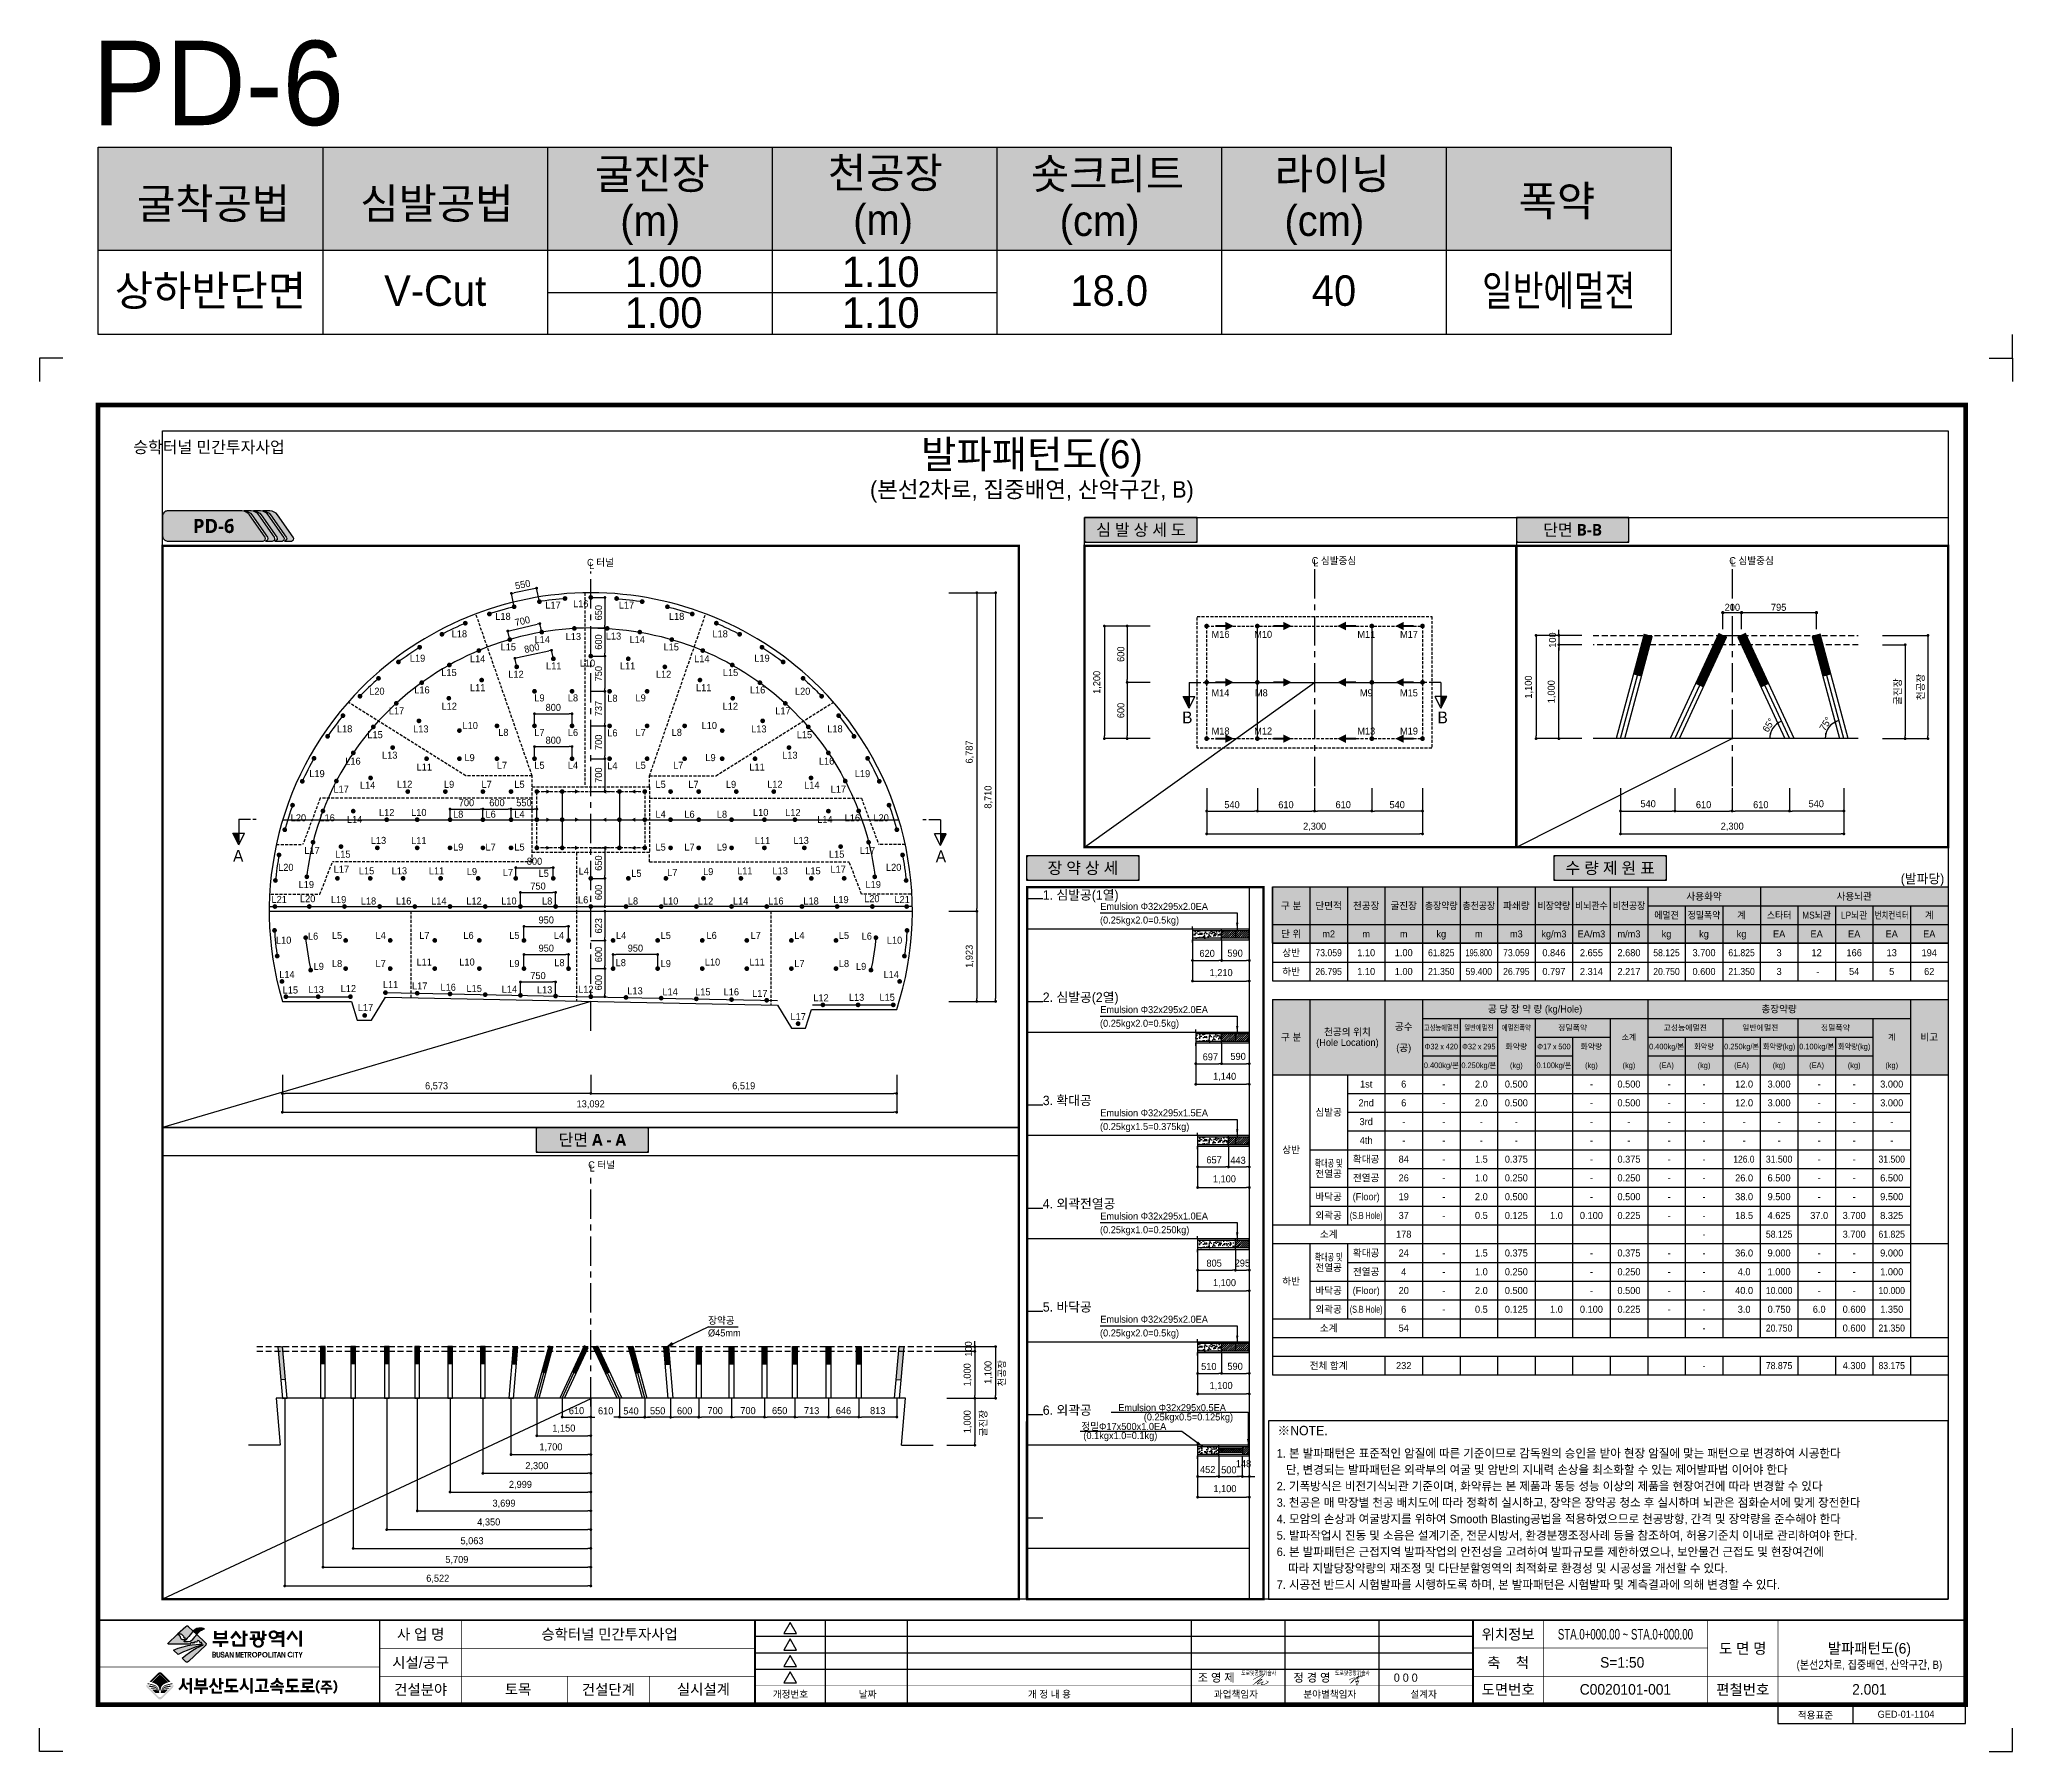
# Model space of a CAD drawing. Extents: x -689 to 317106, y 182884 to 219577.
# Drawn here: x 233006 to 275056, y 182884 to 219374 of the extents above; entities that cross this region are included whole.
import ezdxf
from ezdxf.enums import TextEntityAlignment as Align

# ---------------------------------------------------------------- set-up
doc = ezdxf.new("R2010")
doc.units = 0
doc.header["$LTSCALE"] = 500
doc.header["$MEASUREMENT"] = 0
for name, pattern in [('A-CENTR01', [2, 1.25, -0.25, 0.25, -0.25]), ('A-HIDDN01', [0.375, 0.25, -0.125]), ('HIDDEN', [0.375, 0.25, -0.125])]:
    doc.linetypes.add(name, pattern=pattern)
doc.layers.get('DEFPOINTS').update_dxf_attribs({"color": 55})
for name, color, linetype, true_color in [('0-100', 7, 'Continuous', 0x646464), ('0-251', 7, 'Continuous', 0x6e6e6e), ('0-252', 7, 'Continuous', 0xa0a0a0), ('0-253', 7, 'Continuous', 0xcfcfcf)]:
    doc.layers.add(name, color=color, linetype=linetype, true_color=true_color)
doc.layers.add('0-21', color=21, linetype='Continuous', plot=False)
doc.layers.add('0-250line', color=250, linetype='Continuous', lineweight=9, true_color=0x333333)
doc.layers.add('CZ-TEX-255', color=7, linetype='Continuous', lineweight=5, true_color=0xffffff)
for name, color, linetype in [('0-255', 52, 'Continuous'), ('A-DIM01', 1, 'Continuous'), ('A-TEXT02', 6, 'Continuous'), ('A-TEXT03', 7, 'Continuous'), ('CS-CNTL', 1, 'A-CENTR01'), ('CS-EXCV', 3, 'CFZ008'), ('CS-TABL-LIN1', 4, 'Continuous'), ('CS-TABL-LIN2', 1, 'Continuous'), ('CS-TABL-TEX1', 3, 'Continuous'), ('CS-TABL-TEX2', 6, 'Continuous'), ('CS-TABL-TEX3', 7, 'Continuous'), ('CS-TEXT', 7, 'Continuous'), ('CUT-BOD-LIN', 6, 'HIDDEN'), ('CUT-DIR-ARR', 7, 'Continuous'), ('CUT-Num-Text', 7, 'Continuous'), ('CX-BORD', 7, 'Continuous'), ('CX-BORD-LIN1', 7, 'Continuous'), ('CX-BORD-LIN2', 7, 'Continuous'), ('CX-ICON-HA-253', 253, 'Continuous'), ('CX-MISC', 7, 'Continuous'), ('CZ-DIML', 1, 'Continuous'), ('CZ-TABL-LIN1', 4, 'Continuous'), ('CZ-TEX0', 7, 'Continuous'), ('CZ-TEX1', 7, 'Continuous'), ('CZ-TEX2', 7, 'Continuous'), ('CZ-TEX3', 7, 'Continuous'), ('CZ-TEXT', 3, 'Continuous'), ('CZ-TEXT-04', 6, 'Continuous'), ('DO-GAK', 7, 'Continuous'), ('HOLE-EXEC', 3, 'Continuous'), ('TU-BLOCK-DMP', 7, 'Continuous'), ('TU-BLOCK-ETC', 6, 'Continuous'), ('TU-BLOCK-EXP', 1, 'Continuous'), ('TU-HOLE-EXEC', 3, 'Continuous'), ('TU-HOLE-LIN1', 1, 'Continuous'), ('TU-LEAD-LINE', 1, 'Continuous'), ('TU-LEAD-TEX1', 3, 'Continuous'), ('뇌관연결1', 2, 'Continuous'), ('발파공(바닥)', 5, 'Continuous'), ('발파공(심발)', 4, 'Continuous'), ('발파공(외곽)', 6, 'Continuous'), ('발파공(전열)', 2, 'Continuous'), ('발파공(확대)', 7, 'Continuous'), ('치수선', 242, 'Continuous')]:
    doc.layers.add(name, color=color, linetype=linetype)
doc.styles.add('GTXT', font='')
doc.styles.get("Standard").update_dxf_attribs({"font": ''})
doc.styles.add('STYLE1', font='')
doc.styles.add('TB_BTXT', font='')
doc.styles.add('TB_TEXT', font='')
doc.styles.add('굴림체', font='')
doc.styles.add('돋움', font='')
doc.styles.add('돋움체', font='')
doc.styles.add('맑은고딕(굵게)', font='malgunbd.ttf')
doc.styles.add('일반문자', font='')
doc.styles.add('제목', font='')
doc.styles.get('GTXT').set_extended_font_data('Dotum')
doc.styles.get('Standard').set_extended_font_data('Dotum')
doc.styles.get('STYLE1').set_extended_font_data('Dotum')
doc.styles.get('TB_BTXT').set_extended_font_data('Dotum')
doc.styles.get('TB_TEXT').set_extended_font_data('Dotum')
doc.styles.get('굴림체').set_extended_font_data('Dotum')
doc.styles.get('돋움').set_extended_font_data('Dotum')
doc.styles.get('돋움체').set_extended_font_data('Dotum')
doc.styles.get('일반문자').set_extended_font_data('Dotum')
doc.styles.get('제목').set_extended_font_data('Dotum')
doc.linetypes.add('CFZ008', pattern='A,0.9,-0.2,[106,KHCLINE.shx,S=0.00606,R=180,X=0,Y=0],0.9', length=2)
doc.linetypes.add('E-DIGLN01', pattern='A,0.9,-0.2,[19,kscals.shx,S=0.1,R=180,X=0,Y=0],0.9', length=2)
doc.dimstyles.new('D_50', dxfattribs={"dimscale": 50, "dimtxt": 3, "dimasz": 1.2, "dimexe": 0, "dimexo": 0, "dimgap": 1.2, "dimtad": 1, "dimdec": 0, "dimrnd": 0.0005, "dimdsep": 46, "dimlunit": 6, "dimtxsty": '돋움체', "dimblk": 'DOT', "dimcen": 0.09, "dimclrd": 1, "dimclre": 1, "dimclrt": 1, "dimaunit": 1, "dimadec": 0, "dimazin": 0, "dimtfac": 1, "dimtdec": 0, "dimtix": 1, "dimtmove": 2, "dimatfit": 0, "dimfxl": 1, "dimtvp": 2, "dimtolj": 1, "dimtzin": 0, "dimlwd": -1, "dimlwe": -1, "dimarcsym": 0})

msp = doc.modelspace()

# ---------------------------------------------------------------- texts
at = {"layer": '0-255', "color": 7, "true_color": 0xffffff, "style": '맑은고딕(굵게)'}
for s, p in [('심 발 상 세 도', (256480.64711, 208922.76852)), ('단면 B-B', (265680.64711, 208922.76852)), ('장 약 상 세', (255244.75596, 201715.15052)), ('수 량 제 원 표', (266480.64711, 201715.15052)), ('단면 A - A', (244788.43254, 195922.76852))]:
    msp.add_text(s, height=250, rotation=359.97820732, dxfattribs=at).set_placement(p, align=Align.MIDDLE_CENTER)
at = {"layer": 'A-TEXT03', "style": '돋움체'}
for s, p in [('B', (257469.0831, 204924.41384)), ('B', (262910.96109, 204924.41384)), ('A', (237241.8852, 201976.31171)), ('A', (252217.20207, 201964.36301))]:
    msp.add_text(s, height=250, dxfattribs=at).set_placement(p, align=Align.MIDDLE)
at = {"layer": 'CS-TABL-TEX1', "style": '굴림체'}
for s, p in [('굴진장', (246069.24286, 216518.36853)), ('천공장', (251032.14479, 216540.27354)), ('숏크리트', (255769.18921, 216517.22507)), ('라이닝', (260558.02839, 216517.22507)), ('굴착공법', (236715.19637, 215883.78093)), ('심발공법', (241475.67482, 215883.78093)), ('폭약', (265346.86758, 215938.09909)), ('(m)', (246021.93528, 215431.00376)), ('(m)', (250984.8372, 215452.90877)), ('(cm)', (255599.61366, 215431.00376)), ('(cm)', (260388.45285, 215431.00376))]:
    msp.add_text(s, height=650, dxfattribs=at).set_placement(p, align=Align.MIDDLE)
at = {"layer": 'CS-TABL-TEX3', "color": 2, "style": '굴림체'}
for s, p in [('1.00', (246308.36022, 214422.56367)), ('1.10', (250936.48812, 214422.56367)), ('1.00', (246308.36022, 213552.05902)), ('1.10', (250936.48812, 213552.05902))]:
    msp.add_text(s, height=650, dxfattribs=at).set_placement(p, align=Align.MIDDLE_CENTER)
at = {"layer": 'CS-TABL-TEX3'}
for s, height, style, p in [('상하반단면', 650, '굴림체', (236650.05853, 214020.79045)), ('V-Cut', 650, '굴림체', (241438.88139, 214020.79045)), ('18.0', 650, '굴림체', (255805.38263, 214020.79045)), ('상반', 150, '돋움', (259680.64711, 199909.94733)), ('1.10', 150, '돋움', (261280.64711, 199909.94733)), ('1.00', 150, '돋움', (262080.64711, 199909.94733)), ('0.846', 150, '돋움', (265280.64711, 199909.94733)), ('2.655', 150, '돋움', (266080.64711, 199909.94733)), ('2.680', 150, '돋움', (266880.64711, 199909.94733)), ('3.700', 150, '돋움', (268480.64711, 199909.94733)), ('3', 150, '돋움', (270080.64711, 199909.94733)), ('12', 150, '돋움', (270880.64711, 199909.94733)), ('166', 150, '돋움', (271680.64711, 199909.94733)), ('13', 150, '돋움', (272480.64711, 199909.94733)), ('194', 150, '돋움', (273280.64711, 199909.94733)), ('하반', 150, '돋움', (259680.64711, 199509.94733)), ('1.10', 150, '돋움', (261280.64711, 199509.94733)), ('1.00', 150, '돋움', (262080.64711, 199509.94733)), ('0.797', 150, '돋움', (265280.64711, 199509.94733)), ('2.314', 150, '돋움', (266080.64711, 199509.94733)), ('2.217', 150, '돋움', (266880.64711, 199509.94733)), ('0.600', 150, '돋움', (268480.64711, 199509.94733)), ('3', 150, '돋움', (270080.64711, 199509.94733)), (' -', 150, '돋움', (270880.64711, 199509.94733)), ('54', 150, '돋움', (271680.64711, 199509.94733)), ('5', 150, '돋움', (272480.64711, 199509.94733)), ('62', 150, '돋움', (273280.64711, 199509.94733)), ('1st', 150, '돋움', (261280.64711, 197109.94733)), ('6', 150, '돋움', (262080.64711, 197109.94733)), ('  -', 150, '돋움', (262880.64711, 197109.94733)), ('  2.0', 150, '돋움', (263680.64711, 197109.94733)), ('0.500', 150, '돋움', (264480.64711, 197109.94733)), ('-', 150, '돋움', (266080.64711, 197109.94733)), ('0.500', 150, '돋움', (266880.64711, 197109.94733)), ('  -', 150, '돋움', (267680.64711, 197109.94733)), ('-', 150, '돋움', (268480.64711, 197109.94733)), ('  12.0', 150, '돋움', (269280.64711, 197109.94733)), ('3.000', 150, '돋움', (270080.64711, 197109.94733)), ('  -', 150, '돋움', (270880.64711, 197109.94733)), ('-', 150, '돋움', (271680.64711, 197109.94733)), ('3.000', 150, '돋움', (272480.64711, 197109.94733)), ('심발공', 150, '돋움', (260480.64711, 196509.94733)), ('2nd', 150, '돋움', (261280.64711, 196709.94733)), ('3rd', 150, '돋움', (261280.64711, 196309.94733)), ('6', 150, '돋움', (262080.64711, 196709.94733)), ('  -', 150, '돋움', (262880.64711, 196709.94733)), ('  2.0', 150, '돋움', (263680.64711, 196709.94733)), ('0.500', 150, '돋움', (264480.64711, 196709.94733)), ('-', 150, '돋움', (266080.64711, 196709.94733)), ('0.500', 150, '돋움', (266880.64711, 196709.94733)), ('  -', 150, '돋움', (267680.64711, 196709.94733)), ('-', 150, '돋움', (268480.64711, 196709.94733)), ('  12.0', 150, '돋움', (269280.64711, 196709.94733)), ('3.000', 150, '돋움', (270080.64711, 196709.94733)), ('  -', 150, '돋움', (270880.64711, 196709.94733)), ('-', 150, '돋움', (271680.64711, 196709.94733)), ('3.000', 150, '돋움', (272480.64711, 196709.94733)), ('4th', 150, '돋움', (261280.64711, 195909.94733)), ('-', 150, '돋움', (262080.64711, 196309.94733)), ('  -', 150, '돋움', (262880.64711, 196309.94733)), ('  -', 150, '돋움', (263680.64711, 196309.94733)), ('-', 150, '돋움', (264480.64711, 196309.94733)), ('-', 150, '돋움', (266080.64711, 196309.94733)), ('-', 150, '돋움', (266880.64711, 196309.94733)), ('  -', 150, '돋움', (267680.64711, 196309.94733)), ('-', 150, '돋움', (268480.64711, 196309.94733)), ('  -', 150, '돋움', (269280.64711, 196309.94733)), ('-', 150, '돋움', (270080.64711, 196309.94733)), ('  -', 150, '돋움', (270880.64711, 196309.94733)), ('-', 150, '돋움', (271680.64711, 196309.94733)), ('-', 150, '돋움', (272480.64711, 196309.94733)), ('상반', 150, '돋움', (259680.64711, 195709.94733)), ('확대공', 150, '돋움', (261280.64711, 195509.94733)), ('84', 150, '돋움', (262080.64711, 195509.94733)), ('-', 150, '돋움', (262080.64711, 195909.94733)), ('  -', 150, '돋움', (262880.64711, 195909.94733)), ('  1.5', 150, '돋움', (263680.64711, 195509.94733)), ('  -', 150, '돋움', (263680.64711, 195909.94733)), ('0.375', 150, '돋움', (264480.64711, 195509.94733)), ('-', 150, '돋움', (264480.64711, 195909.94733)), ('-', 150, '돋움', (266080.64711, 195909.94733)), ('0.375', 150, '돋움', (266880.64711, 195509.94733)), ('-', 150, '돋움', (266880.64711, 195909.94733)), ('  -', 150, '돋움', (267680.64711, 195909.94733)), ('-', 150, '돋움', (268480.64711, 195909.94733)), ('  -', 150, '돋움', (269280.64711, 195909.94733)), ('-', 150, '돋움', (270080.64711, 195909.94733)), ('  -', 150, '돋움', (270880.64711, 195909.94733)), ('-', 150, '돋움', (271680.64711, 195909.94733)), ('-', 150, '돋움', (272480.64711, 195909.94733)), ('전열공', 150, '돋움', (260480.64711, 195197.44733)), ('전열공', 150, '돋움', (261280.64711, 195109.94733)), ('26', 150, '돋움', (262080.64711, 195109.94733)), ('  -', 150, '돋움', (262880.64711, 195509.94733)), ('  1.0', 150, '돋움', (263680.64711, 195109.94733)), ('0.250', 150, '돋움', (264480.64711, 195109.94733)), ('-', 150, '돋움', (266080.64711, 195509.94733)), ('0.250', 150, '돋움', (266880.64711, 195109.94733)), ('  -', 150, '돋움', (267680.64711, 195509.94733)), ('-', 150, '돋움', (268480.64711, 195509.94733)), ('  26.0', 150, '돋움', (269280.64711, 195109.94733)), ('6.500', 150, '돋움', (270080.64711, 195109.94733)), ('  -', 150, '돋움', (270880.64711, 195509.94733)), ('-', 150, '돋움', (271680.64711, 195509.94733)), ('6.500', 150, '돋움', (272480.64711, 195109.94733)), ('바닥공', 150, '돋움', (260480.64711, 194709.94733)), ('(Floor)', 150, '돋움', (261280.64711, 194709.94733)), ('19', 150, '돋움', (262080.64711, 194709.94733)), ('  -', 150, '돋움', (262880.64711, 195109.94733)), ('  -', 150, '돋움', (262880.64711, 194709.94733)), ('  2.0', 150, '돋움', (263680.64711, 194709.94733)), ('0.500', 150, '돋움', (264480.64711, 194709.94733)), ('-', 150, '돋움', (266080.64711, 195109.94733)), ('-', 150, '돋움', (266080.64711, 194709.94733)), ('0.500', 150, '돋움', (266880.64711, 194709.94733)), ('  -', 150, '돋움', (267680.64711, 195109.94733)), ('  -', 150, '돋움', (267680.64711, 194709.94733)), ('-', 150, '돋움', (268480.64711, 195109.94733)), ('-', 150, '돋움', (268480.64711, 194709.94733)), ('  38.0', 150, '돋움', (269280.64711, 194709.94733)), ('9.500', 150, '돋움', (270080.64711, 194709.94733)), ('  -', 150, '돋움', (270880.64711, 195109.94733)), ('  -', 150, '돋움', (270880.64711, 194709.94733)), ('-', 150, '돋움', (271680.64711, 195109.94733)), ('-', 150, '돋움', (271680.64711, 194709.94733)), ('9.500', 150, '돋움', (272480.64711, 194709.94733)), ('외곽공', 150, '돋움', (260480.64711, 194309.94733)), ('37', 150, '돋움', (262080.64711, 194309.94733)), ('  -', 150, '돋움', (262880.64711, 194309.94733)), ('  0.5', 150, '돋움', (263680.64711, 194309.94733)), ('0.125', 150, '돋움', (264480.64711, 194309.94733)), ('  1.0', 150, '돋움', (265280.64711, 194309.94733)), ('0.100', 150, '돋움', (266080.64711, 194309.94733)), ('0.225', 150, '돋움', (266880.64711, 194309.94733)), ('  -', 150, '돋움', (267680.64711, 194309.94733)), ('-', 150, '돋움', (268480.64711, 194309.94733)), ('  18.5', 150, '돋움', (269280.64711, 194309.94733)), ('4.625', 150, '돋움', (270080.64711, 194309.94733)), ('  37.0', 150, '돋움', (270880.64711, 194309.94733)), ('3.700', 150, '돋움', (271680.64711, 194309.94733)), ('8.325', 150, '돋움', (272480.64711, 194309.94733)), ('소계', 150, '돋움', (260480.64711, 193909.94733)), ('178', 150, '돋움', (262080.64711, 193909.94733)), ('-', 150, '돋움', (268480.64711, 193909.94733)), ('3.700', 150, '돋움', (271680.64711, 193909.94733)), ('확대공', 150, '돋움', (261280.64711, 193509.94733)), ('24', 150, '돋움', (262080.64711, 193509.94733)), ('  -', 150, '돋움', (262880.64711, 193509.94733)), ('  1.5', 150, '돋움', (263680.64711, 193509.94733)), ('0.375', 150, '돋움', (264480.64711, 193509.94733)), ('-', 150, '돋움', (266080.64711, 193509.94733)), ('0.375', 150, '돋움', (266880.64711, 193509.94733)), ('  -', 150, '돋움', (267680.64711, 193509.94733)), ('-', 150, '돋움', (268480.64711, 193509.94733)), ('  36.0', 150, '돋움', (269280.64711, 193509.94733)), ('9.000', 150, '돋움', (270080.64711, 193509.94733)), ('  -', 150, '돋움', (270880.64711, 193509.94733)), ('-', 150, '돋움', (271680.64711, 193509.94733)), ('9.000', 150, '돋움', (272480.64711, 193509.94733)), ('전열공', 150, '돋움', (260480.64711, 193197.44733)), ('전열공', 150, '돋움', (261280.64711, 193109.94733)), ('4', 150, '돋움', (262080.64711, 193109.94733)), ('  -', 150, '돋움', (262880.64711, 193109.94733)), ('  1.0', 150, '돋움', (263680.64711, 193109.94733)), ('0.250', 150, '돋움', (264480.64711, 193109.94733)), ('-', 150, '돋움', (266080.64711, 193109.94733)), ('0.250', 150, '돋움', (266880.64711, 193109.94733)), ('  -', 150, '돋움', (267680.64711, 193109.94733)), ('-', 150, '돋움', (268480.64711, 193109.94733)), ('  4.0', 150, '돋움', (269280.64711, 193109.94733)), ('1.000', 150, '돋움', (270080.64711, 193109.94733)), ('  -', 150, '돋움', (270880.64711, 193109.94733)), ('-', 150, '돋움', (271680.64711, 193109.94733)), ('1.000', 150, '돋움', (272480.64711, 193109.94733)), ('하반', 150, '돋움', (259680.64711, 192909.94733)), ('바닥공', 150, '돋움', (260480.64711, 192709.94733)), ('(Floor)', 150, '돋움', (261280.64711, 192709.94733)), ('20', 150, '돋움', (262080.64711, 192709.94733)), ('  -', 150, '돋움', (262880.64711, 192709.94733)), ('  2.0', 150, '돋움', (263680.64711, 192709.94733)), ('0.500', 150, '돋움', (264480.64711, 192709.94733)), ('-', 150, '돋움', (266080.64711, 192709.94733)), ('0.500', 150, '돋움', (266880.64711, 192709.94733)), ('  -', 150, '돋움', (267680.64711, 192709.94733)), ('-', 150, '돋움', (268480.64711, 192709.94733)), ('  40.0', 150, '돋움', (269280.64711, 192709.94733)), ('  -', 150, '돋움', (270880.64711, 192709.94733)), ('-', 150, '돋움', (271680.64711, 192709.94733)), ('외곽공', 150, '돋움', (260480.64711, 192309.94733)), ('6', 150, '돋움', (262080.64711, 192309.94733)), ('  -', 150, '돋움', (262880.64711, 192309.94733)), ('  0.5', 150, '돋움', (263680.64711, 192309.94733)), ('0.125', 150, '돋움', (264480.64711, 192309.94733)), ('  1.0', 150, '돋움', (265280.64711, 192309.94733)), ('0.100', 150, '돋움', (266080.64711, 192309.94733)), ('0.225', 150, '돋움', (266880.64711, 192309.94733)), ('  -', 150, '돋움', (267680.64711, 192309.94733)), ('-', 150, '돋움', (268480.64711, 192309.94733)), ('  3.0', 150, '돋움', (269280.64711, 192309.94733)), ('0.750', 150, '돋움', (270080.64711, 192309.94733)), ('  6.0', 150, '돋움', (270880.64711, 192309.94733)), ('0.600', 150, '돋움', (271680.64711, 192309.94733)), ('1.350', 150, '돋움', (272480.64711, 192309.94733)), ('소계', 150, '돋움', (260480.64711, 191909.94733)), ('54', 150, '돋움', (262080.64711, 191909.94733)), ('-', 150, '돋움', (268480.64711, 191909.94733)), ('0.600', 150, '돋움', (271680.64711, 191909.94733)), ('전체 합계', 150, '돋움', (260480.64711, 191109.94733)), ('232', 150, '돋움', (262080.64711, 191109.94733)), ('-', 150, '돋움', (268480.64711, 191109.94733)), ('4.300', 150, '돋움', (271680.64711, 191109.94733))]:
    msp.add_text(s, height=height, dxfattribs=dict(at, style=style)).set_placement(p, align=Align.MIDDLE_CENTER)
at = {"layer": 'CS-TABL-TEX3', "color": 1, "style": '굴림체'}
msp.add_text('40', height=650, dxfattribs=at).set_placement((260594.22182, 214020.79045), align=Align.MIDDLE_CENTER)
at = {"layer": 'CS-TABL-TEX3', "color": 4, "style": '굴림체', "width": 0.8}
msp.add_text('일반에멀젼', height=650, dxfattribs=at).set_placement((265383.06101, 214020.79045), align=Align.MIDDLE_CENTER)
at = {"layer": 'CS-TABL-TEX3', "style": '돋움'}
for s, width, p in [('73.059', 0.94, (260480.64711, 199909.94733)), ('61.825', 0.94, (262880.64711, 199909.94733)), ('195.800', 0.8, (263680.64711, 199909.94733)), ('73.059', 0.94, (264480.64711, 199909.94733)), ('58.125', 0.94, (267680.64711, 199909.94733)), ('61.825', 0.94, (269280.64711, 199909.94733)), ('26.795', 0.94, (260480.64711, 199509.94733)), ('21.350', 0.94, (262880.64711, 199509.94733)), ('59.400', 0.94, (263680.64711, 199509.94733)), ('26.795', 0.94, (264480.64711, 199509.94733)), ('20.750', 0.94, (267680.64711, 199509.94733)), ('21.350', 0.94, (269280.64711, 199509.94733)), ('  126.0', 0.92, (269280.64711, 195509.94733)), ('31.500', 0.94, (270080.64711, 195509.94733)), ('31.500', 0.94, (272480.64711, 195509.94733)), ('확대공 및', 0.71, (260480.64711, 195422.44733)), ('(S.B Hole)', 0.63, (261280.64711, 194309.94733)), ('58.125', 0.94, (270080.64711, 193909.94733)), ('61.825', 0.94, (272480.64711, 193909.94733)), ('확대공 및', 0.71, (260480.64711, 193422.44733)), ('10.000', 0.94, (270080.64711, 192709.94733)), ('10.000', 0.94, (272480.64711, 192709.94733)), ('(S.B Hole)', 0.63, (261280.64711, 192309.94733)), ('20.750', 0.94, (270080.64711, 191909.94733)), ('21.350', 0.94, (272480.64711, 191909.94733)), ('78.875', 0.94, (270080.64711, 191109.94733)), ('83.175', 0.94, (272480.64711, 191109.94733))]:
    msp.add_text(s, height=150, dxfattribs=dict(at, width=width)).set_placement(p, align=Align.MIDDLE_CENTER)
at = {"layer": 'CS-TEXT'}
for s, p in [('C 터널', (244674.89694, 208153.51376)), ('L', (244719.02016, 208084.88057)), ('C 심발중심', (260119.04668, 208190.56111)), ('L', (260152.1287, 208144.39382)), ('C 심발중심', (269019.04668, 208190.56111, 0)), ('L', (269052.1287, 208144.39382, 0)), ('C 터널', (244700.24249, 195313.40956)), ('L', (244729.15881, 195244.77637))]:
    msp.add_text(s, height=150, dxfattribs=at).set_placement(p)
at = {"layer": 'CZ-TEX-255', "lineweight": 18, "style": '맑은고딕(굵게)'}
msp.add_text('PD-6', height=300, dxfattribs=at).set_placement((236718.93421, 209004.54758), align=Align.MIDDLE_CENTER)
at = {"layer": 'CZ-TEX1', "color": 1, "style": '제목'}
msp.add_text('PD-6', height=1800, dxfattribs=at).set_placement((234130.29522, 217546.74891))
at = {"layer": 'CZ-TEX2'}
for s, style, p in [('L17', 'STYLE1', (243787.54479, 207243.42368, 0)), ('L16', 'STYLE1', (244378.09995, 207273.31858, 0)), ('L17', 'STYLE1', (245352.4179, 207243.42368, 0)), ('L18', 'STYLE1', (242719.72653, 207002.87047, 0)), ('L18', 'STYLE1', (246421.05138, 207002.87047, 0)), ('L18', 'STYLE1', (241791.7992, 206630.53405, 0)), ('L15', 'STYLE1', (242833.40327, 206351.95436, 0)), ('L14', 'STYLE1', (243557.63224, 206508.90106, 0)), ('L13', 'STYLE1', (244220.7852, 206574.29527, 0)), ('L13', 'STYLE1', (245075.91795, 206583.14023, 0)), ('L14', 'STYLE1', (245582.12665, 206508.90106, 0)), ('L15', 'STYLE1', (246306.55942, 206351.95436, 0)), ('L18', 'STYLE1', (247348.97871, 206630.53405, 0)), ('L19', 'STYLE1', (240899.73007, 206112.37235, 0)), ('L14', 'STYLE1', (242180.14236, 206100.34555, 0)), ('L11', 'STYLE1', (243802.49294, 205946.09138, 0)), ('L10', 'STYLE1', (244521.81889, 206007.54549, 0)), ('L11', 'STYLE1', (245376.39638, 205946.09138, 0)), ('L14', 'STYLE1', (246959.61652, 206100.34555, 0)), ('L19', 'STYLE1', (248240.23262, 206112.37235, 0)), ('L15', 'STYLE1', (241569.60925, 205805.58569, 0)), ('L11', 'STYLE1', (242180.14236, 205483.40717, 0)), ('L12', 'STYLE1', (242997.94117, 205769.12229, 0)), ('L12', 'STYLE1', (246143.04055, 205769.12229, 0)), ('L11', 'STYLE1', (246998.74696, 205483.40717, 0)), ('L15', 'STYLE1', (247570.35344, 205805.58569, 0)), ('L20', 'STYLE1', (240033.18236, 205407.08356, 0)), ('L16', 'STYLE1', (240993.3739, 205435.42247, 0)), ('L12', 'STYLE1', (241575.11448, 205087.55943, 0)), ('L9', 'STYLE1', (243552.42083, 205265.57379, 0)), ('L8', 'STYLE1', (244266.40882, 205265.57379, 0)), ('L8', 'STYLE1', (245106.79955, 205256.71972, 0)), ('L9', 'STYLE1', (245709.21305, 205265.57379, 0)), ('L12', 'STYLE1', (247565.86723, 205087.55943, 0)), ('L16', 'STYLE1', (248146.79259, 205435.42247, 0)), ('L20', 'STYLE1', (249106.37272, 205407.08356, 0)), ('L17', 'STYLE1', (240451.4387, 204989.85586, 0)), ('L10', 'STYLE1', (242022.32822, 204677.97199, 0)), ('L10', 'STYLE1', (247117.22686, 204677.97199, 0)), ('L17', 'STYLE1', (248688.52399, 204989.85586, 0)), ('L18', 'STYLE1', (239345.33766, 204606.86303, 0)), ('L15', 'STYLE1', (239994.55312, 204481.79343, 0)), ('L13', 'STYLE1', (240968.86082, 204603.9029, 0)), ('L8', 'STYLE1', (242782.95764, 204530.44426, 0)), ('L7', 'STYLE1', (243552.42083, 204528.71087, 0)), ('L6', 'STYLE1', (244266.40882, 204528.71087, 0)), ('L6', 'STYLE1', (245106.18813, 204519.8568, 0)), ('L7', 'STYLE1', (245709.21305, 204528.71087, 0)), ('L8', 'STYLE1', (246479.49146, 204530.44426, 0)), ('L13', 'STYLE1', (248172.93611, 204603.9029, 0)), ('L15', 'STYLE1', (249145.40958, 204481.79343, 0)), ('L18', 'STYLE1', (249795.44025, 204606.86303, 0)), ('L16', 'STYLE1', (239523.44038, 203918.2012, 0)), ('L13', 'STYLE1', (240307.10143, 204045.35221, 0)), ('L9', 'STYLE1', (242063.51708, 203992.61449, 0)), ('L7', 'STYLE1', (242752.42083, 203828.71087, 0)), ('L5', 'STYLE1', (243552.42083, 203828.71087, 0)), ('L4', 'STYLE1', (244266.40882, 203828.71087, 0)), ('L4', 'STYLE1', (245105.78052, 203819.8568, 0)), ('L5', 'STYLE1', (245709.21305, 203828.71087, 0)), ('L7', 'STYLE1', (246509.21306, 203828.71087, 0)), ('L9', 'STYLE1', (247198.11681, 203992.61449, 0)), ('L13', 'STYLE1', (248834.6955, 204045.35221, 0)), ('L16', 'STYLE1', (249616.72612, 203918.2012, 0)), ('L19', 'STYLE1', (238757.53272, 203651.42188, 0)), ('L14', 'STYLE1', (239835.9887, 203405.68237, 0)), ('L12', 'STYLE1', (240625.25295, 203425.92242, 0)), ('L11', 'STYLE1', (241043.28229, 203791.56851, 0)), ('L9', 'STYLE1', (241626.72622, 203423.10442, 0)), ('L7', 'STYLE1', (242426.72622, 203423.10442, 0)), ('L5', 'STYLE1', (243126.72622, 203423.10442, 0)), ('L5', 'STYLE1', (246134.90767, 203423.10442, 0)), ('L7', 'STYLE1', (246834.90767, 203423.10442, 0)), ('L9', 'STYLE1', (247634.90767, 203423.10442, 0)), ('L11', 'STYLE1', (248135.60703, 203791.56851, 0)), ('L12', 'STYLE1', (248515.72877, 203425.92242, 0)), ('L14', 'STYLE1', (249303.77019, 203405.68237, 0)), ('L19', 'STYLE1', (250382.42997, 203651.42188, 0)), ('L17', 'STYLE1', (239271.29664, 203321.45731, 0)), ('L17', 'STYLE1', (249868.66605, 203321.45731, 0)), ('L20', 'STYLE1', (238360.46302, 202709.53045, 0)), ('L16', 'STYLE1', (238973.39511, 202709.53045, 0)), ('L14', 'STYLE1', (239558.39008, 202675.44541, 0)), ('L12', 'STYLE1', (240242.70137, 202822.59654, 0)), ('L10', 'STYLE1', (240926.72622, 202824.78554, 0)), ('L8', 'STYLE1', (241820.61107, 202785.9981, 0)), ('L6', 'STYLE1', (242511.55069, 202785.9981, 0)), ('L4', 'STYLE1', (243126.72622, 202785.9981, 0)), ('L4', 'STYLE1', (246134.70386, 202785.9981, 0)), ('L6', 'STYLE1', (246750.287, 202785.9981, 0)), ('L8', 'STYLE1', (247441.83803, 202785.9981, 0)), ('L10', 'STYLE1', (248212.82886, 202824.78554, 0)), ('L12', 'STYLE1', (248898.28034, 202822.59654, 0)), ('L14', 'STYLE1', (249581.3688, 202675.44541, 0)), ('L16', 'STYLE1', (250166.77138, 202709.53045, 0)), ('L20', 'STYLE1', (250779.09206, 202709.53045, 0)), ('L13', 'STYLE1', (240067.1424, 202228.39724, 0)), ('L11', 'STYLE1', (240926.72622, 202223.56907, 0)), ('L11', 'STYLE1', (248252.1631, 202223.56907, 0)), ('L13', 'STYLE1', (249074.65453, 202228.39724, 0)), ('L17', 'STYLE1', (238651.21742, 202015.2227, 0)), ('L15', 'STYLE1', (239307.53425, 201933.99017, 0)), ('L9', 'STYLE1', (241820.61107, 202085.9981, 0)), ('L7', 'STYLE1', (242511.55069, 202085.9981, 0)), ('L5', 'STYLE1', (243126.72622, 202085.9981, 0)), ('L5', 'STYLE1', (246134.90767, 202085.9981, 0)), ('L7', 'STYLE1', (246750.0832, 202085.9981, 0)), ('L9', 'STYLE1', (247441.02282, 202085.9981, 0)), ('L15', 'STYLE1', (249832.42844, 201933.99017, 0)), ('L17', 'STYLE1', (250488.74527, 202015.2227, 0)), ('L20', 'STYLE1', (238092.42246, 201654.29925, 0)), ('L19', 'STYLE1', (238529.4047, 201288.51447, 0)), ('L17', 'STYLE1', (239276.84994, 201614.41327, 0)), ('L15', 'STYLE1', (239813.00516, 201580.18522, 0)), ('L13', 'STYLE1', (240513.00516, 201580.18522, 0)), ('L11', 'STYLE1', (241304.74015, 201580.18522, 0)), ('L9', 'STYLE1', (242113.00277, 201563.66862, 0)), ('L7', 'STYLE1', (242879.94751, 201543.02363, 0)), ('L5', 'STYLE1', (243643.33201, 201526.50702, 0)), ('L4', 'STYLE1', (244497.18719, 201575.38969, 0)), ('L5', 'STYLE1', (245618.30188, 201526.50702, 0)), ('L7', 'STYLE1', (246381.68638, 201543.02363, 0)), ('L9', 'STYLE1', (247148.63111, 201563.66862, 0)), ('L11', 'STYLE1', (247874.14917, 201580.18522, 0)), ('L13', 'STYLE1', (248628.79177, 201580.18522, 0)), ('L15', 'STYLE1', (249326.95753, 201580.18522, 0)), ('L17', 'STYLE1', (249863.11275, 201614.41327, 0)), ('L19', 'STYLE1', (250610.55799, 201288.51447, 0)), ('L20', 'STYLE1', (251047.13262, 201654.29925, 0)), ('L21', 'STYLE1', (237951.52811, 200970.46052, 0)), ('L20', 'STYLE1', (238557.91797, 200986.19457, 0)), ('L19', 'STYLE1', (239216.67551, 200965.97882, 0)), ('L18', 'STYLE1', (239854.074, 200936.80877, 0)), ('L16', 'STYLE1', (240604.074, 200936.80877, 0)), ('L14', 'STYLE1', (241354.074, 200936.80877, 0)), ('L12', 'STYLE1', (242104.074, 200936.80877, 0)), ('L10', 'STYLE1', (242846.5975, 200936.80877, 0)), ('L8', 'STYLE1', (243717.04587, 200936.80877, 0)), ('L6', 'STYLE1', (244483.62005, 200962.80951, 0)), ('L8', 'STYLE1', (245545.40324, 200936.80877, 0)), ('L10', 'STYLE1', (246292.95758, 200936.80877, 0)), ('L12', 'STYLE1', (247036.90771, 200936.80877, 0)), ('L14', 'STYLE1', (247785.68488, 200936.80877, 0)), ('L16', 'STYLE1', (248536.09249, 200936.80877, 0)), ('L18', 'STYLE1', (249286.7039, 200936.80877, 0)), ('L19', 'STYLE1', (249923.28719, 200965.97882, 0)), ('L20', 'STYLE1', (250581.63712, 200986.19457, 0)), ('L21', 'STYLE1', (251227.36121, 200970.46052, 0)), ('L10', 'STYLE1', (238046.30048, 200102.10395, 0)), ('L6', 'STYLE1', (238727.5533, 200188.35068, 0)), ('L5', 'STYLE1', (239238.65986, 200203.36994, 0)), ('L4', 'STYLE1', (240168.33201, 200203.36994, 0)), ('L7', 'STYLE1', (241099.17197, 200203.36994, 0)), ('L6', 'STYLE1', (242040.29423, 200203.36994, 0)), ('L5', 'STYLE1', (243017.3964, 200203.36994, 0)), ('L4', 'STYLE1', (243968.33201, 200203.36994, 0)), ('L4', 'STYLE1', (245293.09807, 200203.36994, 0)), ('L5', 'STYLE1', (246244.23749, 200203.36994, 0)), ('L6', 'STYLE1', (247221.54346, 200203.36994, 0)), ('L7', 'STYLE1', (248162.46192, 200203.36994, 0)), ('L4', 'STYLE1', (249093.09807, 200203.36994, 0)), ('L5', 'STYLE1', (250041.39169, 200203.36994, 0)), ('L6', 'STYLE1', (250528.47809, 200188.35068, 0)), ('L10', 'STYLE1', (251065.45607, 200102.10395, 0)), ('L8', 'STYLE1', (239238.65986, 199603.36994, 0)), ('L7', 'STYLE1', (240168.33201, 199603.36994, 0)), ('L11', 'STYLE1', (241042.34674, 199635.818, 0)), ('L10', 'STYLE1', (241953.70397, 199635.818, 0)), ('L9', 'STYLE1', (243017.3964, 199603.36994, 0)), ('L8', 'STYLE1', (243977.235, 199622.65534, 0)), ('L8', 'STYLE1', (245285.21411, 199622.65534, 0)), ('L9', 'STYLE1', (246244.23749, 199603.36994, 0)), ('L10', 'STYLE1', (247185.85111, 199635.818, 0)), ('L11', 'STYLE1', (248136.54258, 199635.818, 0)), ('L7', 'STYLE1', (249093.30188, 199603.36994, 0)), ('L8', 'STYLE1', (250042.2069, 199603.36994, 0)), ('L14', 'STYLE1', (238116.56525, 199370.95687, 0)), ('L9', 'STYLE1', (238848.12592, 199543.40647, 0)), ('L9', 'STYLE1', (250407.70167, 199543.40647, 0)), ('L14', 'STYLE1', (250995.3951, 199370.95687, 0)), ('L15', 'STYLE1', (238189.13246, 199039.89845, 0)), ('L13', 'STYLE1', (238737.90083, 199051.06069, 0)), ('L12', 'STYLE1', (239425.62125, 199071.13978, 0)), ('L11', 'STYLE1', (240324.77186, 199157.63978, 0)), ('L17', 'STYLE1', (240945.5435, 199126.80229, 0)), ('L16', 'STYLE1', (241552.86318, 199098.59505, 0)), ('L15', 'STYLE1', (242107.73641, 199073.69112, 0)), ('L14', 'STYLE1', (242857.58645, 199058.69412, 0)), ('L13', 'STYLE1', (243607.4365, 199043.69712, 0)), ('L12', 'STYLE1', (244485.07999, 199055.47595, 0)), ('L13', 'STYLE1', (245534.36043, 199022.56215, 0)), ('L14', 'STYLE1', (246282.17243, 199002.33419, 0)), ('L15', 'STYLE1', (246979.35077, 198999.71922, 0)), ('L16', 'STYLE1', (247587.30331, 198999.96415, 0)), ('L17', 'STYLE1', (248194.4192, 198968.28948, 0)), ('L12', 'STYLE1', (249499.04372, 198874.51882, 0)), ('L13', 'STYLE1', (250256.21789, 198883.66445, 0)), ('L15', 'STYLE1', (250908.39888, 198884.43182, 0)), ('L17', 'STYLE1', (239790.20439, 198666.2397, 0)), ('L17', 'STYLE1', (249011.94733, 198472.34501, 0)), ('Ø45mm', 'GTXT', (247252.68976, 191730.96226)), ('장약공', 'GTXT', (247256.48988, 191996.79737))]:
    msp.add_text(s, height=150, dxfattribs=dict(at, style=style)).set_placement(p)
for s, height, style, p in [('200', 150, 'STYLE1', (269084.83252, 207196.24534)), ('795', 150, 'STYLE1', (270071.17221, 207196.24534)), ('M16', 150, 'STYLE1', (258176.49645, 206619.5147, 0)), ('M10', 150, 'STYLE1', (259084.7643, 206619.5147, 0)), ('M11', 150, 'STYLE1', (261283.48071, 206619.5147, 0)), ('M17', 150, 'STYLE1', (262193.17156, 206619.5147, 0)), ('M14', 150, 'STYLE1', (258173.83074, 205372.45782, 0)), ('M8', 150, 'STYLE1', (259046.47109, 205372.45782, 0)), ('M9', 150, 'STYLE1', (261283.58317, 205372.45782, 0)), ('M15', 150, 'STYLE1', (262191.17682, 205372.45782, 0)), ('M18', 150, 'STYLE1', (258176.71859, 204559.23264, 0)), ('M12', 150, 'STYLE1', (259084.98644, 204559.23264, 0)), ('M13', 150, 'STYLE1', (261281.62741, 204559.23264, 0)), ('M19', 150, 'STYLE1', (262193.18244, 204559.23264, 0)), ('(발파당)', 200, '제목', (273136.71238, 201388.09381))]:
    msp.add_text(s, height=height, dxfattribs=dict(at, style=style)).set_placement(p, align=Align.CENTER)
for s, p in [('65°', (269841.14881, 204594.08195)), ('75°', (271055.765, 204621.47322))]:
    msp.add_text(s, height=150, rotation=58.175525161, dxfattribs=at).set_placement(p)
at = {"layer": 'CZ-TEX2', "style": '돋움'}
for s, p in [('천공장', (253591.37384, 190664.64688)), ('굴진장', (253194.95684, 189602.25391))]:
    msp.add_text(s, height=150, rotation=90.000138978, dxfattribs=at).set_placement(p)
at = {"layer": 'CZ-TEXT', "color": 0, "style": '돋움'}
msp.add_text('※NOTE.', height=200, dxfattribs=at).set_placement((259387.90063, 189625.06484))
for s, p in [('1. 본 발파패턴은 표준적인 암질에 따른 기준이므로 감독원의 승인을 받아 현장 암질에 맞는 패턴으로 변경하여 시공한다', (259372.74289, 189240.94805)), ('   단, 변경되는 발파패턴은 외곽부의 여굴 및 암반의 지내력 손상을 최소화할 수 있는 제어발파법 이어야 한다', (259372.74289, 188890.94805)), ('2. 기폭방식은 비전기식뇌관 기준이며, 화약류는 본 제품과 동등 성능 이상의 제품을 현장여건에 따라 변경할 수 있다', (259372.74289, 188540.94805)), ('3. 천공은 매 막장별 천공 배치도에 따라 정확히 실시하고, 장약은 장약공 청소 후 실시하며 뇌관은 점화순서에 맞게 장전한다', (259372.74289, 188190.94805)), ('4. 모암의 손상과 여굴방지를 위하여 Smooth Blasting공법을 적용하였으므로 천공방향, 간격 및 장약량을 준수해야 한다', (259372.74289, 187840.94805)), ('5. 발파작업시 진동 및 소음은 설계기준, 전문시방서, 환경분쟁조정사례 등을 참조하여, 허용기준치 이내로 관리하여야 한다.', (259372.74289, 187490.94805)), ('6. 본 발파패턴은 근접지역 발파작업의 안전성을 고려하여 발파규모를 제한하였으나, 보안물건 근접도 및 현장여건에', (259372.74289, 187140.94805)), ('   따라 지발당장약량의 재조정 및 다단분할영역의 최적화로 환경성 및 시공성을 개선할 수 있다.', (259422.74289, 186790.94805)), ('7. 시공전 반드시 시험발파를 시행하도록 하며, 본 발파패턴은 시험발파 및 계측결과에 의해 변경할 수 있다.', (259372.74289, 186440.94805))]:
    msp.add_text(s, height=180, dxfattribs=at).set_placement(p, align=Align.MIDDLE_LEFT)
at = {"layer": 'CZ-TEXT-04', "style": '돋움체'}
for s, p in [('1. 심발공(1열)', (254388.86938, 201040.86053)), ('2. 심발공(2열)', (254388.86938, 198860.86053)), ('3. 확대공', (254388.86938, 196660.86053)), ('4. 외곽전열공', (254388.86938, 194460.86053)), ('5. 바닥공', (254388.86938, 192260.86053)), ('6. 외곽공', (254388.86938, 190060.86053))]:
    msp.add_text(s, height=200, dxfattribs=at).set_placement(p)
at = {"layer": 'TU-LEAD-TEX1', "style": 'GTXT'}
for s, p in [('(0.25kgx2.0=0.5kg)', (255607.5516, 200530.27534)), ('Emulsion Φ32x295x2.0EA', (255613.82386, 200822.04175)), ('(0.25kgx2.0=0.5kg)', (255607.5516, 198330.27534)), ('Emulsion Φ32x295x2.0EA', (255613.82386, 198622.04175)), ('Emulsion Φ32x295x1.5EA', (255613.82386, 196422.04175)), ('(0.25kgx1.5=0.375kg)', (255607.5516, 196130.27534)), ('Emulsion Φ32x295x1.0EA', (255613.82386, 194222.04175)), ('(0.25kgx1.0=0.250kg)', (255607.5516, 193930.27534)), ('Emulsion Φ32x295x2.0EA', (255613.82386, 192022.04175)), ('(0.25kgx2.0=0.5kg)', (255607.5516, 191730.27534)), ('Emulsion Φ32x295x0.5EA', (255996.42766, 190139.32775)), ('(0.25kgx0.5=0.125kg)', (256540.44502, 189940.29559)), ('정밀Φ17x500x1.0EA', (255211.09035, 189738.35217)), ('(0.1kgx1.0=0.1kg)', (255253.27568, 189543.54698))]:
    msp.add_text(s, height=150, dxfattribs=at).set_placement(p)

# ---------------------------------------------------------------- blocks, each defined once
blk = doc.blocks.new('_Dot')
at = {"color": 0, "linetype": 'ByBlock', "lineweight": -2}
blk.add_line((-0.5, 0), (-1, 0), dxfattribs=at)
at = {"color": 0, "linetype": 'ByBlock', "const_width": 0.5}
blk.add_lwpolyline([(-0.25, 0, 1), (0.25, 0, 1)], format="xyb", close=True, dxfattribs=at)
blk = doc.blocks.new('*D111')
at = {"layer": 'A-DIM01', "color": 1, "ltscale": 10, "transparency": 16777216}
for p, q in [((244756, 197310), (244756, 196910)), ((251275, 197310), (251275, 196910)), ((244816, 196910), (251215, 196910))]:
    blk.add_line(p, q, dxfattribs=at)
at = {"layer": 'DEFPOINTS', "color": 0, "ltscale": 10, "transparency": 16777216}
for p in [(244756, 197310), (251275, 197310), (251275, 196910)]:
    blk.add_point(p, dxfattribs=at)
at = {"layer": 'A-DIM01', "color": 1, "ltscale": 10, "transparency": 16777216, "xscale": 60, "yscale": 60, "zscale": 60, "rotation": 180}
blk.add_blockref('_Dot', (244756, 196910), dxfattribs=at)
at = {"layer": 'A-DIM01', "color": 1, "ltscale": 10, "transparency": 16777216, "xscale": 60, "yscale": 60, "zscale": 60}
blk.add_blockref('_Dot', (251275, 196910), dxfattribs=at)
at = {"layer": 'A-DIM01', "color": 1, "ltscale": 10, "transparency": 16777216, "insert": (248015, 197060), "char_height": 150, "attachment_point": 5, "style": '돋움체'}
blk.add_mtext('\\A1;6,519', dxfattribs=at)
blk = doc.blocks.new('*D112')
at = {"layer": 'A-DIM01', "color": 1, "ltscale": 10, "transparency": 16777216}
for p, q in [((238182, 197310), (238182, 196910)), ((244756, 197310), (244756, 196910)), ((244696, 196910), (238242, 196910))]:
    blk.add_line(p, q, dxfattribs=at)
at = {"layer": 'DEFPOINTS', "color": 0, "ltscale": 10, "transparency": 16777216}
for p in [(238182, 197310), (244756, 197310), (238182, 196910)]:
    blk.add_point(p, dxfattribs=at)
at = {"layer": 'A-DIM01', "color": 1, "ltscale": 10, "transparency": 16777216, "xscale": 60, "yscale": 60, "zscale": 60, "rotation": 180}
blk.add_blockref('_Dot', (238182, 196910), dxfattribs=at)
at = {"layer": 'A-DIM01', "color": 1, "ltscale": 10, "transparency": 16777216, "xscale": 60, "yscale": 60, "zscale": 60}
blk.add_blockref('_Dot', (244756, 196910), dxfattribs=at)
at = {"layer": 'A-DIM01', "color": 1, "ltscale": 10, "transparency": 16777216, "insert": (241469, 197060), "char_height": 150, "attachment_point": 5, "style": '돋움체'}
blk.add_mtext('\\A1;6,573', dxfattribs=at)
blk = doc.blocks.new('*D113')
at = {"layer": 'A-DIM01', "color": 1, "ltscale": 10, "transparency": 16777216}
for p, q in [((238182, 197310), (238182, 196510)), ((251275, 197310), (251275, 196510)), ((238242, 196510), (251215, 196510))]:
    blk.add_line(p, q, dxfattribs=at)
at = {"layer": 'DEFPOINTS', "color": 0, "ltscale": 10, "transparency": 16777216}
for p in [(238182, 197310), (251275, 197310), (251275, 196510)]:
    blk.add_point(p, dxfattribs=at)
at = {"layer": 'A-DIM01', "color": 1, "ltscale": 10, "transparency": 16777216, "xscale": 60, "yscale": 60, "zscale": 60, "rotation": 180}
blk.add_blockref('_Dot', (238182, 196510), dxfattribs=at)
at = {"layer": 'A-DIM01', "color": 1, "ltscale": 10, "transparency": 16777216, "xscale": 60, "yscale": 60, "zscale": 60}
blk.add_blockref('_Dot', (251275, 196510), dxfattribs=at)
at = {"layer": 'A-DIM01', "color": 1, "ltscale": 10, "transparency": 16777216, "insert": (244753, 196675), "char_height": 150, "attachment_point": 5, "style": '돋움체'}
blk.add_mtext('\\A1;13,092', dxfattribs=at)
blk = doc.blocks.new('재료표제목')
at = {"layer": '0-253'}
h = blk.add_hatch(color=256, dxfattribs=at)
h.dxf.hatch_style = 1
h.paths.add_polyline_path([(0, 1600), (14400, 1600), (14400, 0), (0, 0)])
at = {"layer": 'CS-TABL-LIN1'}
for p, q in [((0, 1600), (0, 0)), ((0, 1600), (14400, 1600)), ((14400, 1600), (14400, 0)), ((0, 0), (14400, 0))]:
    blk.add_line(p, q, dxfattribs=at)
at = {"layer": 'CS-TABL-LIN2'}
for p, q in [((800, 1600), (800, 0)), ((2400, 1600), (2400, 0)), ((3200, 1600), (3200, 0)), ((8000, 1600), (8000, 0)), ((13600, 1600), (13600, 0)), ((3200, 1200), (13600, 1200)), ((4000, 1200), (4000, 0)), ((4800, 1200), (4800, 0)), ((5600, 1200), (5600, 0)), ((7200, 1200), (7200, 0)), ((9600, 1200), (9600, 0)), ((11200, 1200), (11200, 0)), ((12800, 1200), (12800, 0)), ((3200, 800), (4800, 800)), ((5600, 800), (7200, 800)), ((6400, 800), (6400, 0)), ((8000, 800), (12800, 800)), ((8800, 800), (8800, 0)), ((10400, 800), (10400, 0)), ((12000, 800), (12000, 0)), ((3200, 400), (4800, 400)), ((5600, 400), (6400, 400)), ((8000, 400), (12800, 400))]:
    blk.add_line(p, q, dxfattribs=at)
at = {"layer": 'CS-TABL-TEX2', "style": '일반문자'}
for s, height, p in [('공 당 장 약 량 (kg/Hole)', 150, (5600, 1400)), ('총장약량', 150, (10800, 1400)), ('구 분', 150, (400, 800)), ('천공의 위치', 150, (1600, 912)), ('공수', 150, (2800, 1025)), ('정밀폭약', 120, (6400, 1000)), ('소계', 120, (7600, 800)), ('고성능에멀젼', 120, (8800, 1000)), ('일반에멀젼', 120, (10400, 1000)), ('정밀폭약', 120, (12000, 1000)), ('계', 120, (13200, 800)), ('비고', 150, (14000, 800)), ('(Hole Location)', 150, (1600, 688)), ('(공)', 150, (2800, 575)), ('화약량', 120, (5200, 600)), ('화약량', 120, (6800, 600)), ('(kg)', 120, (5200, 200)), ('(kg)', 120, (6800, 200)), ('(kg)', 120, (7600, 200)), ('(EA)', 120, (8400, 200)), ('(kg)', 120, (9200, 200)), ('(EA)', 120, (10000, 200)), ('(kg)', 120, (10800, 200)), ('(EA)', 120, (11600, 200)), ('(kg)', 120, (12400, 200)), ('(kg)', 120, (13200, 200))]:
    blk.add_text(s, height=height, dxfattribs=at).set_placement(p, align=Align.MIDDLE_CENTER)
for s, width, p in [('고성능에멀젼', 0.8, (3600, 1000)), ('일반에멀젼', 0.8, (4400, 1000)), ('에멀젼폭약', 0.8, (5200, 1000)), ('Φ32ⅹ420', 0.9, (3600, 600)), ('Φ32ⅹ295', 0.9, (4400, 600)), ('Φ17ⅹ500', 0.9, (6000, 600)), ('0.400kg/본', 0.9, (8400, 600)), ('화약량', 0.9, (9200, 600)), ('0.250kg/본', 0.9, (10000, 600)), ('화약량(kg)', 0.9, (10800, 600)), ('0.100kg/본', 0.9, (11600, 600)), ('화약량(kg)', 0.9, (12400, 600)), ('0.400kg/본', 0.9, (3600, 200)), ('0.250kg/본', 0.9, (4400, 200)), ('0.100kg/본', 0.9, (6000, 200))]:
    blk.add_text(s, height=120, dxfattribs=dict(at, width=width)).set_placement(p, align=Align.MIDDLE_CENTER)
blk = doc.blocks.new('장약제원제목')
at = {"layer": '0-253'}
h = blk.add_hatch(color=256, dxfattribs=at)
h.dxf.hatch_style = 1
h.paths.add_polyline_path([(500931, 27019), (515331, 27019), (515331, 25819), (500931, 25819)])
at = {"color": 4}
blk.add_lwpolyline([(500931, 27019), (515331, 27019), (515331, 25819), (500931, 25819)], close=True, dxfattribs=at)
at = {"layer": 'CS-TABL-LIN1'}
for p, q in [((500931, 27019), (500931, 25819)), ((500931, 27019), (515331, 27019)), ((515331, 27019), (515331, 25819)), ((500931, 25819), (515331, 25819))]:
    blk.add_line(p, q, dxfattribs=at)
at = {"layer": 'CS-TABL-LIN2'}
for p, q in [((501731, 27019), (501731, 25819)), ((502531, 27019), (502531, 25819)), ((503331, 27019), (503331, 25819)), ((504131, 27019), (504131, 25819)), ((504931, 27019), (504931, 25819)), ((505731, 27019), (505731, 25819)), ((506531, 27019), (506531, 25819)), ((507331, 27019), (507331, 25819)), ((508131, 27019), (508131, 25819)), ((508931, 27019), (508931, 25819)), ((511331, 27019), (511331, 25819)), ((508931, 26619), (515331, 26619)), ((509731, 26619), (509731, 25819)), ((510531, 26619), (510531, 25819)), ((512131, 26619), (512131, 25819)), ((512931, 26619), (512931, 25819)), ((513731, 26619), (513731, 25819)), ((514531, 26619), (514531, 25819)), ((500931, 26219), (515331, 26219))]:
    blk.add_line(p, q, dxfattribs=at)
at = {"layer": 'CS-TABL-TEX2', "style": '일반문자'}
for s, p in [('사용화약', (510131, 26819)), ('사용뇌관', (513331, 26819)), ('구 분', (501331, 26619)), ('단면적', (502131, 26619)), ('천공장', (502931, 26619)), ('굴진장', (503731, 26619)), ('파쇄량', (506131, 26619)), ('계', (510931, 26419)), ('계', (514931, 26419)), ('단 위', (501331, 26019)), ('m2', (502131, 26019)), ('kg', (504531, 26019)), ('m3', (506131, 26019)), ('kg/m3', (506931, 26019)), ('EA/m3', (507731, 26019)), ('m/m3', (508531, 26019)), ('kg', (509331, 26019)), ('kg', (510131, 26019)), ('kg', (510931, 26019)), ('EA', (511731, 26019)), ('EA', (512531, 26019)), ('EA', (513331, 26019)), ('EA', (514131, 26019)), ('EA', (514931, 26019)), ('m', (502931, 26019)), ('m', (503731, 26019)), ('m', (505331, 26019))]:
    blk.add_text(s, height=150, dxfattribs=at).set_placement(p, align=Align.MIDDLE_CENTER)
for s, width, p in [('총장약량', 0.9, (504531, 26619)), ('총천공장', 0.9, (505331, 26619)), ('비장약량', 0.9, (506931, 26619)), ('비뇌관수', 0.9, (507731, 26619)), ('비천공장', 0.9, (508531, 26619)), ('에멀젼', 0.9, (509331, 26419)), ('정밀폭약', 0.9, (510131, 26419)), ('스타터', 0.9, (511731, 26419)), ('MS뇌관', 0.9, (512531, 26419)), ('LP뇌관', 0.9, (513331, 26419)), ('번치컨넥터', 0.75, (514131, 26419))]:
    blk.add_text(s, height=150, dxfattribs=dict(at, width=width)).set_placement(p, align=Align.MIDDLE_CENTER)
blk = doc.blocks.new('*D161')
at = {"layer": 'A-DIM01', "color": 1, "ltscale": 10, "transparency": 16777216}
for p, q in [((258199, 200186), (258199, 199744)), ((258789, 200186), (258789, 199744)), ((258259, 199744), (258729, 199744))]:
    blk.add_line(p, q, dxfattribs=at)
at = {"layer": 'DEFPOINTS', "color": 0, "ltscale": 10, "transparency": 16777216}
for p in [(258199, 200186), (258789, 200186), (258789, 199744)]:
    blk.add_point(p, dxfattribs=at)
at = {"layer": 'A-DIM01', "color": 1, "ltscale": 10, "transparency": 16777216, "xscale": 60, "yscale": 60, "zscale": 60, "rotation": 180}
blk.add_blockref('_Dot', (258199, 199744), dxfattribs=at)
at = {"layer": 'A-DIM01', "color": 1, "ltscale": 10, "transparency": 16777216, "xscale": 60, "yscale": 60, "zscale": 60}
blk.add_blockref('_Dot', (258789, 199744), dxfattribs=at)
at = {"layer": 'A-DIM01', "color": 1, "ltscale": 10, "transparency": 16777216, "insert": (258487, 199898), "char_height": 150, "attachment_point": 5, "style": '돋움체'}
blk.add_mtext('\\A1;590', dxfattribs=at)
blk = doc.blocks.new('*D162')
at = {"layer": 'A-DIM01', "color": 1, "ltscale": 10, "transparency": 16777216}
for p, q in [((257579, 199906), (257579, 199306)), ((258789, 199906), (258789, 199306)), ((257639, 199306), (258729, 199306))]:
    blk.add_line(p, q, dxfattribs=at)
at = {"layer": 'DEFPOINTS', "color": 0, "ltscale": 10, "transparency": 16777216}
for p in [(257579, 199906), (258789, 199906), (258789, 199306)]:
    blk.add_point(p, dxfattribs=at)
at = {"layer": 'A-DIM01', "color": 1, "ltscale": 10, "transparency": 16777216, "xscale": 60, "yscale": 60, "zscale": 60, "rotation": 180}
blk.add_blockref('_Dot', (257579, 199306), dxfattribs=at)
at = {"layer": 'A-DIM01', "color": 1, "ltscale": 10, "transparency": 16777216, "xscale": 60, "yscale": 60, "zscale": 60}
blk.add_blockref('_Dot', (258789, 199306), dxfattribs=at)
at = {"layer": 'A-DIM01', "color": 1, "ltscale": 10, "transparency": 16777216, "insert": (258189, 199471), "char_height": 150, "attachment_point": 5, "style": '돋움체'}
blk.add_mtext('\\A1;1,210', dxfattribs=at)
blk = doc.blocks.new('*D163')
at = {"layer": 'A-DIM01', "color": 1, "ltscale": 10, "transparency": 16777216}
for p, q in [((257579, 200186), (257579, 199744)), ((258199, 200186), (258199, 199744)), ((257639, 199744), (258139, 199744))]:
    blk.add_line(p, q, dxfattribs=at)
at = {"layer": 'DEFPOINTS', "color": 0, "ltscale": 10, "transparency": 16777216}
for p in [(257579, 200186), (258199, 200186), (258199, 199744)]:
    blk.add_point(p, dxfattribs=at)
at = {"layer": 'A-DIM01', "color": 1, "ltscale": 10, "transparency": 16777216, "xscale": 60, "yscale": 60, "zscale": 60, "rotation": 180}
blk.add_blockref('_Dot', (257579, 199744), dxfattribs=at)
at = {"layer": 'A-DIM01', "color": 1, "ltscale": 10, "transparency": 16777216, "xscale": 60, "yscale": 60, "zscale": 60}
blk.add_blockref('_Dot', (258199, 199744), dxfattribs=at)
at = {"layer": 'A-DIM01', "color": 1, "ltscale": 10, "transparency": 16777216, "insert": (257891, 199894), "char_height": 150, "attachment_point": 5, "style": '돋움체'}
blk.add_mtext('\\A1;620', dxfattribs=at)
blk = doc.blocks.new('*D164')
at = {"layer": 'A-DIM01', "color": 1, "ltscale": 10, "transparency": 16777216}
for p, q in [((258199, 197986), (258199, 197544)), ((258789, 197986), (258789, 197544)), ((258259, 197544), (258729, 197544))]:
    blk.add_line(p, q, dxfattribs=at)
at = {"layer": 'DEFPOINTS', "color": 0, "ltscale": 10, "transparency": 16777216}
for p in [(258199, 197986), (258789, 197986), (258789, 197544)]:
    blk.add_point(p, dxfattribs=at)
at = {"layer": 'A-DIM01', "color": 1, "ltscale": 10, "transparency": 16777216, "xscale": 60, "yscale": 60, "zscale": 60, "rotation": 180}
blk.add_blockref('_Dot', (258199, 197544), dxfattribs=at)
at = {"layer": 'A-DIM01', "color": 1, "ltscale": 10, "transparency": 16777216, "xscale": 60, "yscale": 60, "zscale": 60}
blk.add_blockref('_Dot', (258789, 197544), dxfattribs=at)
at = {"layer": 'A-DIM01', "color": 1, "ltscale": 10, "transparency": 16777216, "insert": (258551, 197699), "char_height": 150, "attachment_point": 5, "style": '돋움체'}
blk.add_mtext('\\A1;590', dxfattribs=at)
blk = doc.blocks.new('*D165')
at = {"layer": 'A-DIM01', "color": 1, "ltscale": 10, "transparency": 16777216}
for p, q in [((257649, 197706), (257649, 197106)), ((258789, 197706), (258789, 197106)), ((257709, 197106), (258729, 197106))]:
    blk.add_line(p, q, dxfattribs=at)
at = {"layer": 'DEFPOINTS', "color": 0, "ltscale": 10, "transparency": 16777216}
for p in [(257649, 197706), (258789, 197706), (258789, 197106)]:
    blk.add_point(p, dxfattribs=at)
at = {"layer": 'A-DIM01', "color": 1, "ltscale": 10, "transparency": 16777216, "xscale": 60, "yscale": 60, "zscale": 60, "rotation": 180}
blk.add_blockref('_Dot', (257649, 197106), dxfattribs=at)
at = {"layer": 'A-DIM01', "color": 1, "ltscale": 10, "transparency": 16777216, "xscale": 60, "yscale": 60, "zscale": 60}
blk.add_blockref('_Dot', (258789, 197106), dxfattribs=at)
at = {"layer": 'A-DIM01', "color": 1, "ltscale": 10, "transparency": 16777216, "insert": (258264, 197262), "char_height": 150, "attachment_point": 5, "style": '돋움체'}
blk.add_mtext('\\A1;1,140', dxfattribs=at)
blk = doc.blocks.new('*D166')
at = {"layer": 'A-DIM01', "color": 1, "ltscale": 10, "transparency": 16777216}
for p, q in [((257649, 197986), (257649, 197544)), ((258199, 197986), (258199, 197544)), ((257709, 197544), (258139, 197544))]:
    blk.add_line(p, q, dxfattribs=at)
at = {"layer": 'DEFPOINTS', "color": 0, "ltscale": 10, "transparency": 16777216}
for p in [(257649, 197986), (258199, 197986), (258199, 197544)]:
    blk.add_point(p, dxfattribs=at)
at = {"layer": 'A-DIM01', "color": 1, "ltscale": 10, "transparency": 16777216, "xscale": 60, "yscale": 60, "zscale": 60, "rotation": 180}
blk.add_blockref('_Dot', (257649, 197544), dxfattribs=at)
at = {"layer": 'A-DIM01', "color": 1, "ltscale": 10, "transparency": 16777216, "xscale": 60, "yscale": 60, "zscale": 60}
blk.add_blockref('_Dot', (258199, 197544), dxfattribs=at)
at = {"layer": 'A-DIM01', "color": 1, "ltscale": 10, "transparency": 16777216, "insert": (257960, 197690), "char_height": 150, "attachment_point": 5, "style": '돋움체'}
blk.add_mtext('\\A1;697', dxfattribs=at)
blk = doc.blocks.new('*D167')
at = {"layer": 'A-DIM01', "color": 1, "ltscale": 10, "transparency": 16777216}
for p, q in [((258346, 195786), (258346, 195344)), ((258789, 195786), (258789, 195344)), ((258406, 195344), (258729, 195344))]:
    blk.add_line(p, q, dxfattribs=at)
at = {"layer": 'DEFPOINTS', "color": 0, "ltscale": 10, "transparency": 16777216}
for p in [(258346, 195786), (258789, 195786), (258789, 195344)]:
    blk.add_point(p, dxfattribs=at)
at = {"layer": 'A-DIM01', "color": 1, "ltscale": 10, "transparency": 16777216, "xscale": 60, "yscale": 60, "zscale": 60, "rotation": 180}
blk.add_blockref('_Dot', (258346, 195344), dxfattribs=at)
at = {"layer": 'A-DIM01', "color": 1, "ltscale": 10, "transparency": 16777216, "xscale": 60, "yscale": 60, "zscale": 60}
blk.add_blockref('_Dot', (258789, 195344), dxfattribs=at)
at = {"layer": 'A-DIM01', "color": 1, "ltscale": 10, "transparency": 16777216, "insert": (258550, 195485), "char_height": 150, "attachment_point": 5, "style": '돋움체'}
blk.add_mtext('\\A1;443', dxfattribs=at)
blk = doc.blocks.new('*D168')
at = {"layer": 'A-DIM01', "color": 1, "ltscale": 10, "transparency": 16777216}
for p, q in [((257689, 195506), (257689, 194906)), ((258789, 195506), (258789, 194906)), ((257749, 194906), (258729, 194906))]:
    blk.add_line(p, q, dxfattribs=at)
at = {"layer": 'DEFPOINTS', "color": 0, "ltscale": 10, "transparency": 16777216}
for p in [(257689, 195506), (258789, 195506), (258789, 194906)]:
    blk.add_point(p, dxfattribs=at)
at = {"layer": 'A-DIM01', "color": 1, "ltscale": 10, "transparency": 16777216, "xscale": 60, "yscale": 60, "zscale": 60, "rotation": 180}
blk.add_blockref('_Dot', (257689, 194906), dxfattribs=at)
at = {"layer": 'A-DIM01', "color": 1, "ltscale": 10, "transparency": 16777216, "xscale": 60, "yscale": 60, "zscale": 60}
blk.add_blockref('_Dot', (258789, 194906), dxfattribs=at)
at = {"layer": 'A-DIM01', "color": 1, "ltscale": 10, "transparency": 16777216, "insert": (258259, 195076), "char_height": 150, "attachment_point": 5, "style": '돋움체'}
blk.add_mtext('\\A1;1,100', dxfattribs=at)
blk = doc.blocks.new('*D121')
at = {"layer": 'A-DIM01', "color": 1, "ltscale": 10, "transparency": 16777216}
for p, q in [((257689, 195786), (257689, 195344)), ((258346, 195786), (258346, 195344)), ((257749, 195344), (258286, 195344))]:
    blk.add_line(p, q, dxfattribs=at)
at = {"layer": 'DEFPOINTS', "color": 0, "ltscale": 10, "transparency": 16777216}
for p in [(257689, 195786), (258346, 195786), (258346, 195344)]:
    blk.add_point(p, dxfattribs=at)
at = {"layer": 'A-DIM01', "color": 1, "ltscale": 10, "transparency": 16777216, "xscale": 60, "yscale": 60, "zscale": 60, "rotation": 180}
blk.add_blockref('_Dot', (257689, 195344), dxfattribs=at)
at = {"layer": 'A-DIM01', "color": 1, "ltscale": 10, "transparency": 16777216, "xscale": 60, "yscale": 60, "zscale": 60}
blk.add_blockref('_Dot', (258346, 195344), dxfattribs=at)
at = {"layer": 'A-DIM01', "color": 1, "ltscale": 10, "transparency": 16777216, "insert": (258039, 195493), "char_height": 150, "attachment_point": 5, "style": '돋움체'}
blk.add_mtext('\\A1;657', dxfattribs=at)
blk = doc.blocks.new('*D122')
at = {"layer": 'A-DIM01', "color": 1, "ltscale": 10, "transparency": 16777216}
for p, q in [((258494, 193586), (258494, 193144)), ((258789, 193586), (258789, 193144)), ((258554, 193144), (258729, 193144))]:
    blk.add_line(p, q, dxfattribs=at)
at = {"layer": 'DEFPOINTS', "color": 0, "ltscale": 10, "transparency": 16777216}
for p in [(258494, 193586), (258789, 193586), (258789, 193144)]:
    blk.add_point(p, dxfattribs=at)
at = {"layer": 'A-DIM01', "color": 1, "ltscale": 10, "transparency": 16777216, "xscale": 60, "yscale": 60, "zscale": 60, "rotation": 180}
blk.add_blockref('_Dot', (258494, 193144), dxfattribs=at)
at = {"layer": 'A-DIM01', "color": 1, "ltscale": 10, "transparency": 16777216, "xscale": 60, "yscale": 60, "zscale": 60}
blk.add_blockref('_Dot', (258789, 193144), dxfattribs=at)
at = {"layer": 'A-DIM01', "color": 1, "ltscale": 10, "transparency": 16777216, "insert": (258642, 193294), "char_height": 150, "attachment_point": 5, "style": '돋움체'}
blk.add_mtext('\\A1;295', dxfattribs=at)
blk = doc.blocks.new('*D123')
at = {"layer": 'A-DIM01', "color": 1, "ltscale": 10, "transparency": 16777216}
for p, q in [((257689, 193306), (257689, 192706)), ((258789, 193306), (258789, 192706)), ((257749, 192706), (258729, 192706))]:
    blk.add_line(p, q, dxfattribs=at)
at = {"layer": 'DEFPOINTS', "color": 0, "ltscale": 10, "transparency": 16777216}
for p in [(257689, 193306), (258789, 193306), (258789, 192706)]:
    blk.add_point(p, dxfattribs=at)
at = {"layer": 'A-DIM01', "color": 1, "ltscale": 10, "transparency": 16777216, "xscale": 60, "yscale": 60, "zscale": 60, "rotation": 180}
blk.add_blockref('_Dot', (257689, 192706), dxfattribs=at)
at = {"layer": 'A-DIM01', "color": 1, "ltscale": 10, "transparency": 16777216, "xscale": 60, "yscale": 60, "zscale": 60}
blk.add_blockref('_Dot', (258789, 192706), dxfattribs=at)
at = {"layer": 'A-DIM01', "color": 1, "ltscale": 10, "transparency": 16777216, "insert": (258261, 192864), "char_height": 150, "attachment_point": 5, "style": '돋움체'}
blk.add_mtext('\\A1;1,100', dxfattribs=at)
blk = doc.blocks.new('*D124')
at = {"layer": 'A-DIM01', "color": 1, "ltscale": 10, "transparency": 16777216}
for p, q in [((257689, 193586), (257689, 193144)), ((258494, 193586), (258494, 193144)), ((257749, 193144), (258434, 193144))]:
    blk.add_line(p, q, dxfattribs=at)
at = {"layer": 'DEFPOINTS', "color": 0, "ltscale": 10, "transparency": 16777216}
for p in [(257689, 193586), (258494, 193586), (258494, 193144)]:
    blk.add_point(p, dxfattribs=at)
at = {"layer": 'A-DIM01', "color": 1, "ltscale": 10, "transparency": 16777216, "xscale": 60, "yscale": 60, "zscale": 60, "rotation": 180}
blk.add_blockref('_Dot', (257689, 193144), dxfattribs=at)
at = {"layer": 'A-DIM01', "color": 1, "ltscale": 10, "transparency": 16777216, "xscale": 60, "yscale": 60, "zscale": 60}
blk.add_blockref('_Dot', (258494, 193144), dxfattribs=at)
at = {"layer": 'A-DIM01', "color": 1, "ltscale": 10, "transparency": 16777216, "insert": (258040, 193292), "char_height": 150, "attachment_point": 5, "style": '돋움체'}
blk.add_mtext('\\A1;805', dxfattribs=at)
blk = doc.blocks.new('*D125')
at = {"layer": 'A-DIM01', "color": 1, "ltscale": 10, "transparency": 16777216}
for p, q in [((257689, 189186), (257689, 188746)), ((258141, 189186), (258141, 188746)), ((257749, 188746), (258081, 188746))]:
    blk.add_line(p, q, dxfattribs=at)
at = {"layer": 'DEFPOINTS', "color": 0, "ltscale": 10, "transparency": 16777216}
for p in [(257689, 189186), (258141, 189186), (258141, 188746)]:
    blk.add_point(p, dxfattribs=at)
at = {"layer": 'A-DIM01', "color": 1, "ltscale": 10, "transparency": 16777216, "xscale": 60, "yscale": 60, "zscale": 60, "rotation": 180}
blk.add_blockref('_Dot', (257689, 188746), dxfattribs=at)
at = {"layer": 'A-DIM01', "color": 1, "ltscale": 10, "transparency": 16777216, "xscale": 60, "yscale": 60, "zscale": 60}
blk.add_blockref('_Dot', (258141, 188746), dxfattribs=at)
at = {"layer": 'A-DIM01', "color": 1, "ltscale": 10, "transparency": 16777216, "insert": (257903, 188893), "char_height": 150, "attachment_point": 5, "style": '돋움체'}
blk.add_mtext('\\A1;452', dxfattribs=at)
blk = doc.blocks.new('*D126')
at = {"layer": 'A-DIM01', "color": 1, "ltscale": 10, "transparency": 16777216}
for p, q in [((258141, 189186), (258141, 188746)), ((258641, 189186), (258641, 188746)), ((258201, 188746), (258581, 188746))]:
    blk.add_line(p, q, dxfattribs=at)
at = {"layer": 'DEFPOINTS', "color": 0, "ltscale": 10, "transparency": 16777216}
for p in [(258141, 189186), (258641, 189186), (258641, 188746)]:
    blk.add_point(p, dxfattribs=at)
at = {"layer": 'A-DIM01', "color": 1, "ltscale": 10, "transparency": 16777216, "xscale": 60, "yscale": 60, "zscale": 60, "rotation": 180}
blk.add_blockref('_Dot', (258141, 188746), dxfattribs=at)
at = {"layer": 'A-DIM01', "color": 1, "ltscale": 10, "transparency": 16777216, "xscale": 60, "yscale": 60, "zscale": 60}
blk.add_blockref('_Dot', (258641, 188746), dxfattribs=at)
at = {"layer": 'A-DIM01', "color": 1, "ltscale": 10, "transparency": 16777216, "insert": (258354, 188886), "char_height": 150, "attachment_point": 5, "style": '돋움체'}
blk.add_mtext('\\A1;500', dxfattribs=at)
blk = doc.blocks.new('*D127')
at = {"layer": 'A-DIM01', "color": 1, "ltscale": 10, "transparency": 16777216}
for p, q in [((257689, 188935), (257689, 188306)), ((258789, 188935), (258789, 188306)), ((257749, 188306), (258729, 188306))]:
    blk.add_line(p, q, dxfattribs=at)
at = {"layer": 'DEFPOINTS', "color": 0, "ltscale": 10, "transparency": 16777216}
for p in [(257689, 188935), (258789, 188935), (258789, 188306)]:
    blk.add_point(p, dxfattribs=at)
at = {"layer": 'A-DIM01', "color": 1, "ltscale": 10, "transparency": 16777216, "xscale": 60, "yscale": 60, "zscale": 60, "rotation": 180}
blk.add_blockref('_Dot', (257689, 188306), dxfattribs=at)
at = {"layer": 'A-DIM01', "color": 1, "ltscale": 10, "transparency": 16777216, "xscale": 60, "yscale": 60, "zscale": 60}
blk.add_blockref('_Dot', (258789, 188306), dxfattribs=at)
at = {"layer": 'A-DIM01', "color": 1, "ltscale": 10, "transparency": 16777216, "insert": (258270, 188474), "char_height": 150, "attachment_point": 5, "style": '돋움체'}
blk.add_mtext('\\A1;1,100', dxfattribs=at)
blk = doc.blocks.new('*D128')
at = {"layer": 'A-DIM01', "color": 1, "ltscale": 10, "transparency": 16777216}
for p, q in [((258641, 189186), (258641, 188746)), ((258789, 189186), (258789, 188746)), ((258581, 188746), (258521, 188746)), ((258641, 188746), (258789, 188746)), ((258849, 188746), (258909, 188746))]:
    blk.add_line(p, q, dxfattribs=at)
at = {"layer": 'DEFPOINTS', "color": 0, "ltscale": 10, "transparency": 16777216}
for p in [(258641, 189186), (258789, 189186), (258789, 188746)]:
    blk.add_point(p, dxfattribs=at)
at = {"layer": 'A-DIM01', "color": 1, "ltscale": 10, "transparency": 16777216, "xscale": 60, "yscale": 60, "zscale": 60}
blk.add_blockref('_Dot', (258641, 188746), dxfattribs=at)
at = {"layer": 'A-DIM01', "color": 1, "ltscale": 10, "transparency": 16777216, "xscale": 60, "yscale": 60, "zscale": 60, "rotation": 180}
blk.add_blockref('_Dot', (258789, 188746), dxfattribs=at)
at = {"layer": 'A-DIM01', "color": 1, "ltscale": 10, "transparency": 16777216, "insert": (258666, 189019), "char_height": 150, "attachment_point": 5, "style": '돋움체'}
blk.add_mtext('\\A1;148', dxfattribs=at)
blk = doc.blocks.new('*D129')
at = {"layer": 'A-DIM01', "color": 1, "ltscale": 10, "transparency": 16777216}
for p, q in [((258199, 191386), (258199, 190944)), ((258789, 191386), (258789, 190944)), ((258259, 190944), (258729, 190944))]:
    blk.add_line(p, q, dxfattribs=at)
at = {"layer": 'DEFPOINTS', "color": 0, "ltscale": 10, "transparency": 16777216}
for p in [(258199, 191386), (258789, 191386), (258789, 190944)]:
    blk.add_point(p, dxfattribs=at)
at = {"layer": 'A-DIM01', "color": 1, "ltscale": 10, "transparency": 16777216, "xscale": 60, "yscale": 60, "zscale": 60, "rotation": 180}
blk.add_blockref('_Dot', (258199, 190944), dxfattribs=at)
at = {"layer": 'A-DIM01', "color": 1, "ltscale": 10, "transparency": 16777216, "xscale": 60, "yscale": 60, "zscale": 60}
blk.add_blockref('_Dot', (258789, 190944), dxfattribs=at)
at = {"layer": 'A-DIM01', "color": 1, "ltscale": 10, "transparency": 16777216, "insert": (258487, 191093), "char_height": 150, "attachment_point": 5, "style": '돋움체'}
blk.add_mtext('\\A1;590', dxfattribs=at)
blk = doc.blocks.new('*D130')
at = {"layer": 'A-DIM01', "color": 1, "ltscale": 10, "transparency": 16777216}
for p, q in [((257689, 191106), (257689, 190506)), ((258789, 191106), (258789, 190506)), ((257749, 190506), (258729, 190506))]:
    blk.add_line(p, q, dxfattribs=at)
at = {"layer": 'DEFPOINTS', "color": 0, "ltscale": 10, "transparency": 16777216}
for p in [(257689, 191106), (258789, 191106), (258789, 190506)]:
    blk.add_point(p, dxfattribs=at)
at = {"layer": 'A-DIM01', "color": 1, "ltscale": 10, "transparency": 16777216, "xscale": 60, "yscale": 60, "zscale": 60, "rotation": 180}
blk.add_blockref('_Dot', (257689, 190506), dxfattribs=at)
at = {"layer": 'A-DIM01', "color": 1, "ltscale": 10, "transparency": 16777216, "xscale": 60, "yscale": 60, "zscale": 60}
blk.add_blockref('_Dot', (258789, 190506), dxfattribs=at)
at = {"layer": 'A-DIM01', "color": 1, "ltscale": 10, "transparency": 16777216, "insert": (258189, 190673), "char_height": 150, "attachment_point": 5, "style": '돋움체'}
blk.add_mtext('\\A1;1,100', dxfattribs=at)
blk = doc.blocks.new('*D131')
at = {"layer": 'A-DIM01', "color": 1, "ltscale": 10, "transparency": 16777216}
for p, q in [((257689, 191386), (257689, 190944)), ((258199, 191386), (258199, 190944)), ((257749, 190944), (258139, 190944))]:
    blk.add_line(p, q, dxfattribs=at)
at = {"layer": 'DEFPOINTS', "color": 0, "ltscale": 10, "transparency": 16777216}
for p in [(257689, 191386), (258199, 191386), (258199, 190944)]:
    blk.add_point(p, dxfattribs=at)
at = {"layer": 'A-DIM01', "color": 1, "ltscale": 10, "transparency": 16777216, "xscale": 60, "yscale": 60, "zscale": 60, "rotation": 180}
blk.add_blockref('_Dot', (257689, 190944), dxfattribs=at)
at = {"layer": 'A-DIM01', "color": 1, "ltscale": 10, "transparency": 16777216, "xscale": 60, "yscale": 60, "zscale": 60}
blk.add_blockref('_Dot', (258199, 190944), dxfattribs=at)
at = {"layer": 'A-DIM01', "color": 1, "ltscale": 10, "transparency": 16777216, "insert": (257927, 191091), "char_height": 150, "attachment_point": 5, "style": '돋움체'}
blk.add_mtext('\\A1;510', dxfattribs=at)
blk = doc.blocks.new('H32X295X1E')
at = {"layer": 'TU-BLOCK-EXP'}
h = blk.add_hatch(dxfattribs=at)
h.set_pattern_fill('ANSI31', color=256, scale=250, style=0)
h.set_pattern_definition([(45, (-316155.435, 427992.11), (-22.097087, 22.097087), [])])
h.paths.add_polyline_path([(295, 0), (295, 160), (0, 160), (0, 0)])
at = {"layer": 'TU-BLOCK-EXP', "color": 7}
for p, q in [((0, 160), (0, 0)), ((295, 0), (0, 0)), ((295, 160), (295, 0))]:
    blk.add_line(p, q, dxfattribs=at)
blk.add_lwpolyline([(295, 160), (0, 160)], dxfattribs=at)
blk = doc.blocks.new('H32X295X0.5E')
at = {"layer": 'TU-BLOCK-EXP'}
h = blk.add_hatch(dxfattribs=at)
h.set_pattern_fill('ANSI31', color=256, scale=250, style=0)
h.set_pattern_definition([(45, (-316532.52, 427992.11), (-22.097087, 22.097087), [])])
h.paths.add_polyline_path([(147.5, 160), (0, 160), (0, 0), (147.5, 0)])
at = {"layer": 'TU-BLOCK-EXP', "color": 7}
for p, q in [((0, 160), (0, 0)), ((147.5, 0), (0, 0)), ((147.5, 160), (147.5, 0))]:
    blk.add_line(p, q, dxfattribs=at)
blk.add_lwpolyline([(147.5, 160), (0, 160)], dxfattribs=at)
blk = doc.blocks.new('H17X500X1E')
at = {"layer": 'TU-BLOCK-EXP'}
h = blk.add_hatch(dxfattribs=at)
h.set_pattern_fill('ANSI37', color=256, scale=250, style=0)
h.set_pattern_definition([(45, (-281226.453, 427977.595), (-22.097087, 22.097087), []), (135, (-281226.453, 427977.595), (-22.097087, -22.097087), [])])
h.paths.add_polyline_path([(500, 0), (500, 85), (0, 85), (0, 0)])
at = {"layer": 'TU-BLOCK-EXP', "color": 7}
for p, q in [((500, 85), (0, 85)), ((0, 0), (0, 85)), ((500, 0), (0, 0)), ((500, 85), (500, 0))]:
    blk.add_line(p, q, dxfattribs=at)
blk = doc.blocks.new('*D169')
at = {"layer": 'DEFPOINTS', "color": 0, "ltscale": 10, "transparency": 16777216}
for p in [(256187, 206872), (255701, 204472), (256187, 204472, 0)]:
    blk.add_point(p, dxfattribs=at)
at = {"layer": '치수선', "color": 1, "ltscale": 10, "transparency": 16777216}
for p, q in [((256187, 206872), (255701, 206872)), ((255701, 206812), (255701, 204532)), ((256187, 204472), (255701, 204472))]:
    blk.add_line(p, q, dxfattribs=at)
at = {"layer": '치수선', "color": 1, "ltscale": 10, "transparency": 16777216, "xscale": 60, "yscale": 60, "zscale": 60}
for p, rotation in [((255701, 206872), 90), ((255701, 204472), 270)]:
    blk.add_blockref('_Dot', p, dxfattribs=dict(at, rotation=rotation))
at = {"layer": '치수선', "color": 1, "ltscale": 10, "transparency": 16777216, "insert": (255551, 205672), "char_height": 150, "attachment_point": 5, "rotation": 90, "style": '돋움체'}
blk.add_mtext('\\A1;1,200', dxfattribs=at)
blk = doc.blocks.new('*D170')
at = {"layer": 'DEFPOINTS', "color": 0, "ltscale": 10, "transparency": 16777216}
for p in [(256674, 205672), (256187, 204472), (256674, 204472)]:
    blk.add_point(p, dxfattribs=at)
at = {"layer": '치수선', "color": 1, "ltscale": 10, "transparency": 16777216}
for p, q in [((256674, 205672), (256187, 205672)), ((256187, 205612), (256187, 204532)), ((256674, 204472), (256187, 204472))]:
    blk.add_line(p, q, dxfattribs=at)
at = {"layer": '치수선', "color": 1, "ltscale": 10, "transparency": 16777216, "xscale": 60, "yscale": 60, "zscale": 60}
for p, rotation in [((256187, 205672), 90), ((256187, 204472), 270)]:
    blk.add_blockref('_Dot', p, dxfattribs=dict(at, rotation=rotation))
at = {"layer": '치수선', "color": 1, "ltscale": 10, "transparency": 16777216, "insert": (256052, 205072), "char_height": 150, "attachment_point": 5, "rotation": 90, "style": '돋움체'}
blk.add_mtext('\\A1;600', dxfattribs=at)
blk = doc.blocks.new('*D171')
at = {"layer": 'DEFPOINTS', "color": 0, "ltscale": 10, "transparency": 16777216}
for p in [(256674, 206872), (256187, 205672), (256674, 205672)]:
    blk.add_point(p, dxfattribs=at)
at = {"layer": '치수선', "color": 1, "ltscale": 10, "transparency": 16777216}
for p, q in [((256674, 206872), (256187, 206872)), ((256187, 206812), (256187, 205732)), ((256674, 205672), (256187, 205672))]:
    blk.add_line(p, q, dxfattribs=at)
at = {"layer": '치수선', "color": 1, "ltscale": 10, "transparency": 16777216, "xscale": 60, "yscale": 60, "zscale": 60}
for p, rotation in [((256187, 206872), 90), ((256187, 205672), 270)]:
    blk.add_blockref('_Dot', p, dxfattribs=dict(at, rotation=rotation))
at = {"layer": '치수선', "color": 1, "ltscale": 10, "transparency": 16777216, "insert": (256052, 206272), "char_height": 150, "attachment_point": 5, "rotation": 90, "style": '돋움체'}
blk.add_mtext('\\A1;600', dxfattribs=at)
blk = doc.blocks.new('*D172')
at = {"layer": 'DEFPOINTS', "color": 0, "ltscale": 10, "transparency": 16777216}
for p in [(257881, 202929, 0), (262481, 202929, 0), (262481, 202442)]:
    blk.add_point(p, dxfattribs=at)
at = {"layer": '치수선', "color": 1, "ltscale": 10, "transparency": 16777216}
for p, q in [((257881, 202929), (257881, 202442)), ((262481, 202929), (262481, 202442)), ((257941, 202442), (262421, 202442))]:
    blk.add_line(p, q, dxfattribs=at)
at = {"layer": '치수선', "color": 1, "ltscale": 10, "transparency": 16777216, "xscale": 60, "yscale": 60, "zscale": 60, "rotation": 180}
blk.add_blockref('_Dot', (257881, 202442), dxfattribs=at)
at = {"layer": '치수선', "color": 1, "ltscale": 10, "transparency": 16777216, "xscale": 60, "yscale": 60, "zscale": 60}
blk.add_blockref('_Dot', (262481, 202442), dxfattribs=at)
at = {"layer": '치수선', "color": 1, "ltscale": 10, "transparency": 16777216, "insert": (260181, 202592), "char_height": 150, "attachment_point": 5, "style": '돋움체'}
blk.add_mtext('\\A1;2,300', dxfattribs=at)
blk = doc.blocks.new('*D173')
at = {"layer": 'DEFPOINTS', "color": 0, "ltscale": 10, "transparency": 16777216}
for p in [(257881, 203415, 0), (258961, 203415, 0), (258961, 202929)]:
    blk.add_point(p, dxfattribs=at)
at = {"layer": '치수선', "color": 1, "ltscale": 10, "transparency": 16777216}
for p, q in [((257881, 203415), (257881, 202929)), ((258961, 203415), (258961, 202929)), ((257941, 202929), (258901, 202929))]:
    blk.add_line(p, q, dxfattribs=at)
at = {"layer": '치수선', "color": 1, "ltscale": 10, "transparency": 16777216, "xscale": 60, "yscale": 60, "zscale": 60, "rotation": 180}
blk.add_blockref('_Dot', (257881, 202929), dxfattribs=at)
at = {"layer": '치수선', "color": 1, "ltscale": 10, "transparency": 16777216, "xscale": 60, "yscale": 60, "zscale": 60}
blk.add_blockref('_Dot', (258961, 202929), dxfattribs=at)
at = {"layer": '치수선', "color": 1, "ltscale": 10, "transparency": 16777216, "insert": (258421, 203064), "char_height": 150, "attachment_point": 5, "style": '돋움체'}
blk.add_mtext('\\A1;540', dxfattribs=at)
blk = doc.blocks.new('*D174')
at = {"layer": 'DEFPOINTS', "color": 0, "ltscale": 10, "transparency": 16777216}
for p in [(258961, 203415, 0), (260181, 203415, 0), (260181, 202929)]:
    blk.add_point(p, dxfattribs=at)
at = {"layer": '치수선', "color": 1, "ltscale": 10, "transparency": 16777216}
for p, q in [((258961, 203415), (258961, 202929)), ((260181, 203415), (260181, 202929)), ((259021, 202929), (260121, 202929))]:
    blk.add_line(p, q, dxfattribs=at)
at = {"layer": '치수선', "color": 1, "ltscale": 10, "transparency": 16777216, "xscale": 60, "yscale": 60, "zscale": 60, "rotation": 180}
blk.add_blockref('_Dot', (258961, 202929), dxfattribs=at)
at = {"layer": '치수선', "color": 1, "ltscale": 10, "transparency": 16777216, "xscale": 60, "yscale": 60, "zscale": 60}
blk.add_blockref('_Dot', (260181, 202929), dxfattribs=at)
at = {"layer": '치수선', "color": 1, "ltscale": 10, "transparency": 16777216, "insert": (259571, 203064), "char_height": 150, "attachment_point": 5, "style": '돋움체'}
blk.add_mtext('\\A1;610', dxfattribs=at)
blk = doc.blocks.new('*D175')
at = {"layer": 'DEFPOINTS', "color": 0, "ltscale": 10, "transparency": 16777216}
for p in [(261401, 203415, 0), (262481, 203415, 0), (261401, 202929)]:
    blk.add_point(p, dxfattribs=at)
at = {"layer": '치수선', "color": 1, "ltscale": 10, "transparency": 16777216}
for p, q in [((261401, 203415), (261401, 202929)), ((262481, 203415), (262481, 202929)), ((262421, 202929), (261461, 202929))]:
    blk.add_line(p, q, dxfattribs=at)
at = {"layer": '치수선', "color": 1, "ltscale": 10, "transparency": 16777216, "xscale": 60, "yscale": 60, "zscale": 60}
for p, rotation in [((261401, 202929), 180.0000000000247), ((262481, 202929), 2.470024185186048e-11)]:
    blk.add_blockref('_Dot', p, dxfattribs=dict(at, rotation=rotation))
at = {"layer": '치수선', "color": 1, "ltscale": 10, "transparency": 16777216, "insert": (261941, 203064), "char_height": 150, "attachment_point": 5, "style": '돋움체'}
blk.add_mtext('\\A1;540', dxfattribs=at)
blk = doc.blocks.new('*D176')
at = {"layer": 'DEFPOINTS', "color": 0, "ltscale": 10, "transparency": 16777216}
for p in [(260181, 203415, 0), (261401, 203415, 0), (260181, 202929)]:
    blk.add_point(p, dxfattribs=at)
at = {"layer": '치수선', "color": 1, "ltscale": 10, "transparency": 16777216}
for p, q in [((260181, 203415), (260181, 202929)), ((261401, 203415), (261401, 202929)), ((261341, 202929), (260241, 202929))]:
    blk.add_line(p, q, dxfattribs=at)
at = {"layer": '치수선', "color": 1, "ltscale": 10, "transparency": 16777216, "xscale": 60, "yscale": 60, "zscale": 60}
for p, rotation in [((260181, 202929), 180.0000000000219), ((261401, 202929), 2.190247982980509e-11)]:
    blk.add_blockref('_Dot', p, dxfattribs=dict(at, rotation=rotation))
at = {"layer": '치수선', "color": 1, "ltscale": 10, "transparency": 16777216, "insert": (260791, 203064), "char_height": 150, "attachment_point": 5, "style": '돋움체'}
blk.add_mtext('\\A1;610', dxfattribs=at)
blk = doc.blocks.new('ssb')
at = {"color": 4, "const_width": 50, "flags": 128}
blk.add_lwpolyline([(0, -25, 1), (0, 25, 1)], format="xyb", close=True, dxfattribs=at)
blk = doc.blocks.new('A$C0F813D77')
at = {"layer": 'A-DIM01'}
for p, q in [((6, 9.98), (6, 4.98)), ((11, 7.48), (6, 9.98)), ((0, 7.48), (10, 7.48)), ((0, 7.48), (0, 2.48)), ((0, 1.43), (0, 0)), ((11, 7.48), (6, 4.98))]:
    blk.add_line(p, q, dxfattribs=at)
blk.add_solid([(6, 7.48), (6, 9.98), (11, 7.48)], dxfattribs=at)
blk = doc.blocks.new('*D177')
at = {"layer": 'DEFPOINTS', "color": 0, "ltscale": 10, "transparency": 16777216}
for p in [(266701, 202929), (271461, 202929), (271461, 202442)]:
    blk.add_point(p, dxfattribs=at)
at = {"layer": '치수선', "color": 1, "ltscale": 10, "transparency": 16777216}
for p, q in [((266701, 202929), (266701, 202442)), ((271461, 202929), (271461, 202442)), ((266761, 202442), (271401, 202442))]:
    blk.add_line(p, q, dxfattribs=at)
at = {"layer": '치수선', "color": 1, "ltscale": 10, "transparency": 16777216, "xscale": 60, "yscale": 60, "zscale": 60, "rotation": 180}
blk.add_blockref('_Dot', (266701, 202442), dxfattribs=at)
at = {"layer": '치수선', "color": 1, "ltscale": 10, "transparency": 16777216, "xscale": 60, "yscale": 60, "zscale": 60}
blk.add_blockref('_Dot', (271461, 202442), dxfattribs=at)
at = {"layer": '치수선', "color": 1, "ltscale": 10, "transparency": 16777216, "insert": (269081, 202592), "char_height": 150, "attachment_point": 5, "style": '돋움체'}
blk.add_mtext('\\A1;2,300', dxfattribs=at)
blk = doc.blocks.new('*D178')
at = {"layer": 'DEFPOINTS', "color": 0, "ltscale": 10, "transparency": 16777216}
for p in [(269081, 203415), (270301, 203415), (269081, 202929)]:
    blk.add_point(p, dxfattribs=at)
at = {"layer": '치수선', "color": 1, "ltscale": 10, "transparency": 16777216}
for p, q in [((269081, 203415), (269081, 202929)), ((270301, 203415), (270301, 202929)), ((270241, 202929), (269141, 202929))]:
    blk.add_line(p, q, dxfattribs=at)
at = {"layer": '치수선', "color": 1, "ltscale": 10, "transparency": 16777216, "xscale": 60, "yscale": 60, "zscale": 60}
for p, rotation in [((269081, 202929), 180.0000000000219), ((270301, 202929), 2.190247982980509e-11)]:
    blk.add_blockref('_Dot', p, dxfattribs=dict(at, rotation=rotation))
at = {"layer": '치수선', "color": 1, "ltscale": 10, "transparency": 16777216, "insert": (269691, 203064), "char_height": 150, "attachment_point": 5, "style": '돋움체'}
blk.add_mtext('\\A1;610', dxfattribs=at)
blk = doc.blocks.new('*D179')
at = {"layer": 'DEFPOINTS', "color": 0, "ltscale": 10, "transparency": 16777216}
for p in [(270301, 203415), (271461, 203415), (270301, 202929)]:
    blk.add_point(p, dxfattribs=at)
at = {"layer": '치수선', "color": 1, "ltscale": 10, "transparency": 16777216}
for p, q in [((270301, 203415), (270301, 202929)), ((271461, 203415), (271461, 202929)), ((271401, 202929), (270361, 202929))]:
    blk.add_line(p, q, dxfattribs=at)
at = {"layer": '치수선', "color": 1, "ltscale": 10, "transparency": 16777216, "xscale": 60, "yscale": 60, "zscale": 60}
for p, rotation in [((270301, 202929), 180.0000000000115), ((271461, 202929), 1.151079231931362e-11)]:
    blk.add_blockref('_Dot', p, dxfattribs=dict(at, rotation=rotation))
at = {"layer": '치수선', "color": 1, "ltscale": 10, "transparency": 16777216, "insert": (270872, 203084), "char_height": 150, "attachment_point": 5, "style": '돋움체'}
blk.add_mtext('\\A1;540', dxfattribs=at)
blk = doc.blocks.new('*D180')
at = {"layer": 'DEFPOINTS', "color": 0, "ltscale": 10, "transparency": 16777216}
for p in [(265387, 206672), (264901, 204472), (265387, 204472, 0)]:
    blk.add_point(p, dxfattribs=at)
at = {"layer": '치수선', "color": 1, "ltscale": 10, "transparency": 16777216}
for p, q in [((265387, 206672), (264901, 206672)), ((264901, 206612), (264901, 204532)), ((265387, 204472), (264901, 204472))]:
    blk.add_line(p, q, dxfattribs=at)
at = {"layer": '치수선', "color": 1, "ltscale": 10, "transparency": 16777216, "xscale": 60, "yscale": 60, "zscale": 60}
for p, rotation in [((264901, 206672), 90), ((264901, 204472), 270)]:
    blk.add_blockref('_Dot', p, dxfattribs=dict(at, rotation=rotation))
at = {"layer": '치수선', "color": 1, "ltscale": 10, "transparency": 16777216, "insert": (264751, 205572), "char_height": 150, "attachment_point": 5, "rotation": 90, "style": '돋움체'}
blk.add_mtext('\\A1;1,100', dxfattribs=at)
blk = doc.blocks.new('*D181')
at = {"layer": 'DEFPOINTS', "color": 0, "ltscale": 10, "transparency": 16777216}
for p in [(265387, 206472), (265874, 206672), (265874, 206472, 0)]:
    blk.add_point(p, dxfattribs=at)
at = {"layer": '치수선', "color": 1, "ltscale": 10, "transparency": 16777216}
for p, q in [((265387, 206732), (265387, 206792)), ((265874, 206672), (265387, 206672)), ((265387, 206672), (265387, 206472)), ((265874, 206472), (265387, 206472)), ((265387, 206412), (265387, 206352))]:
    blk.add_line(p, q, dxfattribs=at)
at = {"layer": '치수선', "color": 1, "ltscale": 10, "transparency": 16777216, "xscale": 60, "yscale": 60, "zscale": 60}
for p, rotation in [((265387, 206672), 270), ((265387, 206472), 90)]:
    blk.add_blockref('_Dot', p, dxfattribs=dict(at, rotation=rotation))
at = {"layer": '치수선', "color": 1, "ltscale": 10, "transparency": 16777216, "insert": (265252, 206572), "char_height": 150, "attachment_point": 5, "rotation": 90, "style": '돋움체'}
blk.add_mtext('\\A1;100', dxfattribs=at)
blk = doc.blocks.new('*D182')
at = {"layer": 'DEFPOINTS', "color": 0, "ltscale": 10, "transparency": 16777216}
for p in [(265387, 206472), (265874, 206472, 0), (265874, 204472)]:
    blk.add_point(p, dxfattribs=at)
at = {"layer": '치수선', "color": 1, "ltscale": 10, "transparency": 16777216}
for p, q in [((265874, 206472), (265387, 206472)), ((265387, 204532), (265387, 206412)), ((265874, 204472), (265387, 204472))]:
    blk.add_line(p, q, dxfattribs=at)
at = {"layer": '치수선', "color": 1, "ltscale": 10, "transparency": 16777216, "xscale": 60, "yscale": 60, "zscale": 60}
for p, rotation in [((265387, 206472), 90), ((265387, 204472), 270)]:
    blk.add_blockref('_Dot', p, dxfattribs=dict(at, rotation=rotation))
at = {"layer": '치수선', "color": 1, "ltscale": 10, "transparency": 16777216, "insert": (265238, 205472), "char_height": 150, "attachment_point": 5, "rotation": 90, "style": '돋움체'}
blk.add_mtext('\\A1;1,000', dxfattribs=at)
blk = doc.blocks.new('*D183')
at = {"layer": 'DEFPOINTS', "color": 0, "ltscale": 10, "transparency": 16777216}
for p in [(267861, 203415), (269081, 203415), (269081, 202929)]:
    blk.add_point(p, dxfattribs=at)
at = {"layer": '치수선', "color": 1, "ltscale": 10, "transparency": 16777216}
for p, q in [((267861, 203415), (267861, 202929)), ((269081, 203415), (269081, 202929)), ((267921, 202929), (269021, 202929))]:
    blk.add_line(p, q, dxfattribs=at)
at = {"layer": '치수선', "color": 1, "ltscale": 10, "transparency": 16777216, "xscale": 60, "yscale": 60, "zscale": 60, "rotation": 180}
blk.add_blockref('_Dot', (267861, 202929), dxfattribs=at)
at = {"layer": '치수선', "color": 1, "ltscale": 10, "transparency": 16777216, "xscale": 60, "yscale": 60, "zscale": 60}
blk.add_blockref('_Dot', (269081, 202929), dxfattribs=at)
at = {"layer": '치수선', "color": 1, "ltscale": 10, "transparency": 16777216, "insert": (268471, 203064), "char_height": 150, "attachment_point": 5, "style": '돋움체'}
blk.add_mtext('\\A1;610', dxfattribs=at)
blk = doc.blocks.new('*D184')
at = {"layer": 'DEFPOINTS', "color": 0, "ltscale": 10, "transparency": 16777216}
for p in [(266701, 203415), (267861, 203415), (267861, 202929)]:
    blk.add_point(p, dxfattribs=at)
at = {"layer": '치수선', "color": 1, "ltscale": 10, "transparency": 16777216}
for p, q in [((266701, 203415), (266701, 202929)), ((267861, 203415), (267861, 202929)), ((266761, 202929), (267801, 202929))]:
    blk.add_line(p, q, dxfattribs=at)
at = {"layer": '치수선', "color": 1, "ltscale": 10, "transparency": 16777216, "xscale": 60, "yscale": 60, "zscale": 60, "rotation": 180}
blk.add_blockref('_Dot', (266701, 202929), dxfattribs=at)
at = {"layer": '치수선', "color": 1, "ltscale": 10, "transparency": 16777216, "xscale": 60, "yscale": 60, "zscale": 60}
blk.add_blockref('_Dot', (267861, 202929), dxfattribs=at)
at = {"layer": '치수선', "color": 1, "ltscale": 10, "transparency": 16777216, "insert": (267289, 203084), "char_height": 150, "attachment_point": 5, "style": '돋움체'}
blk.add_mtext('\\A1;540', dxfattribs=at)
blk = doc.blocks.new('*D185')
at = {"layer": 'DEFPOINTS', "color": 0, "ltscale": 10, "transparency": 16777216}
for p in [(272281, 206672, 0), (272281, 204472, 0), (273253, 204472)]:
    blk.add_point(p, dxfattribs=at)
at = {"layer": '치수선', "color": 1, "ltscale": 10, "transparency": 16777216}
for p, q in [((272281, 206672), (273253, 206672)), ((273253, 206612), (273253, 204532)), ((272281, 204472), (273253, 204472))]:
    blk.add_line(p, q, dxfattribs=at)
at = {"layer": '치수선', "color": 1, "ltscale": 10, "transparency": 16777216, "xscale": 60, "yscale": 60, "zscale": 60}
for p, rotation in [((273253, 206672), 90), ((273253, 204472), 270)]:
    blk.add_blockref('_Dot', p, dxfattribs=dict(at, rotation=rotation))
at = {"layer": '치수선', "color": 1, "ltscale": 10, "transparency": 16777216, "insert": (273104, 205572), "char_height": 150, "attachment_point": 5, "rotation": 90, "style": '돋움체'}
blk.add_mtext('\\A1;천공장', dxfattribs=at)
blk = doc.blocks.new('*D186')
at = {"layer": 'DEFPOINTS', "color": 0, "ltscale": 10, "transparency": 16777216}
for p in [(272281, 206472, 0), (272281, 204472, 0), (272767, 204472)]:
    blk.add_point(p, dxfattribs=at)
at = {"layer": '치수선', "color": 1, "ltscale": 10, "transparency": 16777216}
for p, q in [((272281, 206472), (272767, 206472)), ((272767, 206412), (272767, 204532)), ((272281, 204472), (272767, 204472))]:
    blk.add_line(p, q, dxfattribs=at)
at = {"layer": '치수선', "color": 1, "ltscale": 10, "transparency": 16777216, "xscale": 60, "yscale": 60, "zscale": 60}
for p, rotation in [((272767, 206472), 90), ((272767, 204472), 270)]:
    blk.add_blockref('_Dot', p, dxfattribs=dict(at, rotation=rotation))
at = {"layer": '치수선', "color": 1, "ltscale": 10, "transparency": 16777216, "insert": (272616, 205472), "char_height": 150, "attachment_point": 5, "rotation": 90, "style": '돋움체'}
blk.add_mtext('\\A1;굴진장', dxfattribs=at)
blk = doc.blocks.new('*D187')
at = {"layer": 'A-DIM01', "color": 1, "ltscale": 10, "transparency": 16777216}
for p, q in [((245906, 190414), (245906, 190010)), ((246456, 190410), (246456, 190010)), ((246396, 190010), (245966, 190010))]:
    blk.add_line(p, q, dxfattribs=at)
at = {"layer": 'DEFPOINTS', "color": 0, "ltscale": 10, "transparency": 16777216}
for p in [(245906, 190414), (246456, 190410), (245906, 190010)]:
    blk.add_point(p, dxfattribs=at)
at = {"layer": 'A-DIM01', "color": 1, "ltscale": 10, "transparency": 16777216, "xscale": 60, "yscale": 60, "zscale": 60, "rotation": 180}
blk.add_blockref('_Dot', (245906, 190010), dxfattribs=at)
at = {"layer": 'A-DIM01', "color": 1, "ltscale": 10, "transparency": 16777216, "xscale": 60, "yscale": 60, "zscale": 60}
blk.add_blockref('_Dot', (246456, 190010), dxfattribs=at)
at = {"layer": 'A-DIM01', "color": 1, "ltscale": 10, "transparency": 16777216, "insert": (246181, 190145), "char_height": 150, "attachment_point": 5, "style": '돋움체'}
blk.add_mtext('\\A1;550', dxfattribs=at)
blk = doc.blocks.new('*D188')
at = {"layer": 'A-DIM01', "color": 1, "ltscale": 10, "transparency": 16777216}
for p, q in [((250465, 190414), (250465, 190014)), ((251278, 190422), (251278, 190014)), ((251218, 190014), (250525, 190014))]:
    blk.add_line(p, q, dxfattribs=at)
at = {"layer": 'DEFPOINTS', "color": 0, "ltscale": 10, "transparency": 16777216}
for p in [(250465, 190414), (251278, 190422), (250465, 190014)]:
    blk.add_point(p, dxfattribs=at)
at = {"layer": 'A-DIM01', "color": 1, "ltscale": 10, "transparency": 16777216, "xscale": 60, "yscale": 60, "zscale": 60, "rotation": 180}
blk.add_blockref('_Dot', (250465, 190014), dxfattribs=at)
at = {"layer": 'A-DIM01', "color": 1, "ltscale": 10, "transparency": 16777216, "xscale": 60, "yscale": 60, "zscale": 60}
blk.add_blockref('_Dot', (251278, 190014), dxfattribs=at)
at = {"layer": 'A-DIM01', "color": 1, "ltscale": 10, "transparency": 16777216, "insert": (250871, 190149), "char_height": 150, "attachment_point": 5, "style": '돋움체'}
blk.add_mtext('\\A1;813', dxfattribs=at)
blk = doc.blocks.new('*D189')
at = {"layer": 'A-DIM01', "color": 1, "ltscale": 10, "transparency": 16777216}
for p, q in [((244756, 190414), (244756, 190014)), ((245366, 190414), (245366, 190014)), ((244816, 190014), (244844, 190014)), ((245306, 190014), (245302, 190014))]:
    blk.add_line(p, q, dxfattribs=at)
at = {"layer": 'DEFPOINTS', "color": 0, "ltscale": 10, "transparency": 16777216}
for p in [(244756, 190414), (245366, 190414), (245366, 190014)]:
    blk.add_point(p, dxfattribs=at)
at = {"layer": 'A-DIM01', "color": 1, "ltscale": 10, "transparency": 16777216, "xscale": 60, "yscale": 60, "zscale": 60, "rotation": 180}
blk.add_blockref('_Dot', (244756, 190014), dxfattribs=at)
at = {"layer": 'A-DIM01', "color": 1, "ltscale": 10, "transparency": 16777216, "xscale": 60, "yscale": 60, "zscale": 60}
blk.add_blockref('_Dot', (245366, 190014), dxfattribs=at)
at = {"layer": 'A-DIM01', "color": 1, "ltscale": 10, "transparency": 16777216, "insert": (245073, 190145), "char_height": 150, "attachment_point": 5, "style": '돋움체'}
blk.add_mtext('\\A1;610', dxfattribs=at)
blk = doc.blocks.new('*D190')
at = {"layer": 'A-DIM01', "color": 1, "ltscale": 10, "transparency": 16777216}
for p, q in [((244146, 190414), (244146, 190014)), ((244756, 190414), (244756, 190014)), ((244206, 190014), (244696, 190014))]:
    blk.add_line(p, q, dxfattribs=at)
at = {"layer": 'DEFPOINTS', "color": 0, "ltscale": 10, "transparency": 16777216}
for p in [(244146, 190414), (244756, 190414), (244756, 190014)]:
    blk.add_point(p, dxfattribs=at)
at = {"layer": 'A-DIM01', "color": 1, "ltscale": 10, "transparency": 16777216, "xscale": 60, "yscale": 60, "zscale": 60, "rotation": 180}
blk.add_blockref('_Dot', (244146, 190014), dxfattribs=at)
at = {"layer": 'A-DIM01', "color": 1, "ltscale": 10, "transparency": 16777216, "xscale": 60, "yscale": 60, "zscale": 60}
blk.add_blockref('_Dot', (244756, 190014), dxfattribs=at)
at = {"layer": 'A-DIM01', "color": 1, "ltscale": 10, "transparency": 16777216, "insert": (244451, 190149), "char_height": 150, "attachment_point": 5, "style": '돋움체'}
blk.add_mtext('\\A1;610', dxfattribs=at)
blk = doc.blocks.new('*D191')
at = {"layer": 'A-DIM01', "color": 1, "ltscale": 10, "transparency": 16777216}
for p, q in [((243606, 190414), (243606, 189614)), ((244756, 190414), (244756, 189614)), ((243666, 189614), (244696, 189614))]:
    blk.add_line(p, q, dxfattribs=at)
at = {"layer": 'DEFPOINTS', "color": 0, "ltscale": 10, "transparency": 16777216}
for p in [(243606, 190414), (244756, 190414), (244756, 189614)]:
    blk.add_point(p, dxfattribs=at)
at = {"layer": 'A-DIM01', "color": 1, "ltscale": 10, "transparency": 16777216, "xscale": 60, "yscale": 60, "zscale": 60, "rotation": 180}
blk.add_blockref('_Dot', (243606, 189614), dxfattribs=at)
at = {"layer": 'A-DIM01', "color": 1, "ltscale": 10, "transparency": 16777216, "xscale": 60, "yscale": 60, "zscale": 60}
blk.add_blockref('_Dot', (244756, 189614), dxfattribs=at)
at = {"layer": 'A-DIM01', "color": 1, "ltscale": 10, "transparency": 16777216, "insert": (244181, 189764), "char_height": 150, "attachment_point": 5, "style": '돋움체'}
blk.add_mtext('\\A1;1,150', dxfattribs=at)
blk = doc.blocks.new('*D192')
at = {"layer": 'A-DIM01', "color": 1, "ltscale": 10, "transparency": 16777216}
for p, q in [((243055, 190410), (243055, 189214)), ((244756, 190414), (244756, 189214)), ((243115, 189214), (244696, 189214))]:
    blk.add_line(p, q, dxfattribs=at)
at = {"layer": 'DEFPOINTS', "color": 0, "ltscale": 10, "transparency": 16777216}
for p in [(243055, 190410), (244756, 190414), (244756, 189214)]:
    blk.add_point(p, dxfattribs=at)
at = {"layer": 'A-DIM01', "color": 1, "ltscale": 10, "transparency": 16777216, "xscale": 60, "yscale": 60, "zscale": 60, "rotation": 180}
blk.add_blockref('_Dot', (243055, 189214), dxfattribs=at)
at = {"layer": 'A-DIM01', "color": 1, "ltscale": 10, "transparency": 16777216, "xscale": 60, "yscale": 60, "zscale": 60}
blk.add_blockref('_Dot', (244756, 189214), dxfattribs=at)
at = {"layer": 'A-DIM01', "color": 1, "ltscale": 10, "transparency": 16777216, "insert": (243906, 189364), "char_height": 150, "attachment_point": 5, "style": '돋움체'}
blk.add_mtext('\\A1;1,700', dxfattribs=at)
blk = doc.blocks.new('*D193')
at = {"layer": 'A-DIM01', "color": 1, "ltscale": 10, "transparency": 16777216}
for p, q in [((242456, 190414), (242456, 188814)), ((244756, 190414), (244756, 188814)), ((242516, 188814), (244696, 188814))]:
    blk.add_line(p, q, dxfattribs=at)
at = {"layer": 'DEFPOINTS', "color": 0, "ltscale": 10, "transparency": 16777216}
for p in [(242456, 190414), (244756, 190414), (244756, 188814)]:
    blk.add_point(p, dxfattribs=at)
at = {"layer": 'A-DIM01', "color": 1, "ltscale": 10, "transparency": 16777216, "xscale": 60, "yscale": 60, "zscale": 60, "rotation": 180}
blk.add_blockref('_Dot', (242456, 188814), dxfattribs=at)
at = {"layer": 'A-DIM01', "color": 1, "ltscale": 10, "transparency": 16777216, "xscale": 60, "yscale": 60, "zscale": 60}
blk.add_blockref('_Dot', (244756, 188814), dxfattribs=at)
at = {"layer": 'A-DIM01', "color": 1, "ltscale": 10, "transparency": 16777216, "insert": (243606, 188964), "char_height": 150, "attachment_point": 5, "style": '돋움체'}
blk.add_mtext('\\A1;2,300', dxfattribs=at)
blk = doc.blocks.new('*D194')
at = {"layer": 'A-DIM01', "color": 1, "ltscale": 10, "transparency": 16777216}
for p, q in [((241757, 190414), (241757, 188414)), ((244756, 190414), (244756, 188414)), ((241817, 188414), (244696, 188414))]:
    blk.add_line(p, q, dxfattribs=at)
at = {"layer": 'DEFPOINTS', "color": 0, "ltscale": 10, "transparency": 16777216}
for p in [(241757, 190414), (244756, 190414), (244756, 188414)]:
    blk.add_point(p, dxfattribs=at)
at = {"layer": 'A-DIM01', "color": 1, "ltscale": 10, "transparency": 16777216, "xscale": 60, "yscale": 60, "zscale": 60, "rotation": 180}
blk.add_blockref('_Dot', (241757, 188414), dxfattribs=at)
at = {"layer": 'A-DIM01', "color": 1, "ltscale": 10, "transparency": 16777216, "xscale": 60, "yscale": 60, "zscale": 60}
blk.add_blockref('_Dot', (244756, 188414), dxfattribs=at)
at = {"layer": 'A-DIM01', "color": 1, "ltscale": 10, "transparency": 16777216, "insert": (243256, 188564), "char_height": 150, "attachment_point": 5, "style": '돋움체'}
blk.add_mtext('\\A1;2,999', dxfattribs=at)
blk = doc.blocks.new('*D195')
at = {"layer": 'A-DIM01', "color": 1, "ltscale": 10, "transparency": 16777216}
for p, q in [((241057, 190414), (241057, 188014)), ((244756, 190414), (244756, 188014)), ((241117, 188014), (244696, 188014))]:
    blk.add_line(p, q, dxfattribs=at)
at = {"layer": 'DEFPOINTS', "color": 0, "ltscale": 10, "transparency": 16777216}
for p in [(241057, 190414), (244756, 190414), (244756, 188014)]:
    blk.add_point(p, dxfattribs=at)
at = {"layer": 'A-DIM01', "color": 1, "ltscale": 10, "transparency": 16777216, "xscale": 60, "yscale": 60, "zscale": 60, "rotation": 180}
blk.add_blockref('_Dot', (241057, 188014), dxfattribs=at)
at = {"layer": 'A-DIM01', "color": 1, "ltscale": 10, "transparency": 16777216, "xscale": 60, "yscale": 60, "zscale": 60}
blk.add_blockref('_Dot', (244756, 188014), dxfattribs=at)
at = {"layer": 'A-DIM01', "color": 1, "ltscale": 10, "transparency": 16777216, "insert": (242906, 188164), "char_height": 150, "attachment_point": 5, "style": '돋움체'}
blk.add_mtext('\\A1;3,699', dxfattribs=at)
blk = doc.blocks.new('*D196')
at = {"layer": 'A-DIM01', "color": 1, "ltscale": 10, "transparency": 16777216}
for p, q in [((252192, 191514), (252940, 191514)), ((252192, 191414), (252940, 191414)), ((252940, 191574), (252940, 191634)), ((252940, 191514), (252940, 191414)), ((252940, 191354), (252940, 191294))]:
    blk.add_line(p, q, dxfattribs=at)
at = {"layer": 'DEFPOINTS', "color": 0, "ltscale": 10, "transparency": 16777216}
for p in [(252192, 191514), (252192, 191414), (252940, 191414)]:
    blk.add_point(p, dxfattribs=at)
at = {"layer": 'A-DIM01', "color": 1, "ltscale": 10, "transparency": 16777216, "xscale": 60, "yscale": 60, "zscale": 60}
for p, rotation in [((252940, 191514), 270), ((252940, 191414), 90)]:
    blk.add_blockref('_Dot', p, dxfattribs=dict(at, rotation=rotation))
at = {"layer": 'A-DIM01', "color": 1, "ltscale": 10, "transparency": 16777216, "insert": (252805, 191464), "char_height": 150, "attachment_point": 5, "rotation": 90, "style": '돋움체'}
blk.add_mtext('\\A1;100', dxfattribs=at)
blk = doc.blocks.new('*D197')
at = {"layer": 'A-DIM01', "color": 1, "ltscale": 10, "transparency": 16777216}
for p, q in [((252340, 190414), (252940, 190414)), ((252940, 190354), (252940, 189474)), ((252340, 189414), (252940, 189414))]:
    blk.add_line(p, q, dxfattribs=at)
at = {"layer": 'DEFPOINTS', "color": 0, "ltscale": 10, "transparency": 16777216}
for p in [(252340, 190414), (252340, 189414), (252940, 189414)]:
    blk.add_point(p, dxfattribs=at)
at = {"layer": 'A-DIM01', "color": 1, "ltscale": 10, "transparency": 16777216, "xscale": 60, "yscale": 60, "zscale": 60}
for p, rotation in [((252940, 190414), 90), ((252940, 189414), 270)]:
    blk.add_blockref('_Dot', p, dxfattribs=dict(at, rotation=rotation))
at = {"layer": 'A-DIM01', "color": 1, "ltscale": 10, "transparency": 16777216, "insert": (252790, 189914), "char_height": 150, "attachment_point": 5, "rotation": 90, "style": '돋움체'}
blk.add_mtext('\\A1;1,000', dxfattribs=at)
blk = doc.blocks.new('*D198')
at = {"layer": 'A-DIM01', "color": 1, "ltscale": 10, "transparency": 16777216}
for p, q in [((252340, 191414), (252940, 191414)), ((252940, 191354), (252940, 190474)), ((252340, 190414), (252940, 190414))]:
    blk.add_line(p, q, dxfattribs=at)
at = {"layer": 'DEFPOINTS', "color": 0, "ltscale": 10, "transparency": 16777216}
for p in [(252340, 191414), (252340, 190414), (252940, 190414)]:
    blk.add_point(p, dxfattribs=at)
at = {"layer": 'A-DIM01', "color": 1, "ltscale": 10, "transparency": 16777216, "xscale": 60, "yscale": 60, "zscale": 60}
for p, rotation in [((252940, 191414), 90), ((252940, 190414), 270)]:
    blk.add_blockref('_Dot', p, dxfattribs=dict(at, rotation=rotation))
at = {"layer": 'A-DIM01', "color": 1, "ltscale": 10, "transparency": 16777216, "insert": (252790, 190914), "char_height": 150, "attachment_point": 5, "rotation": 90, "style": '돋움체'}
blk.add_mtext('\\A1;1,000', dxfattribs=at)
blk = doc.blocks.new('*D199')
at = {"layer": 'A-DIM01', "color": 1, "ltscale": 10, "transparency": 16777216}
for p, q in [((252940, 191514), (253383, 191514)), ((253383, 191454), (253383, 190474)), ((252940, 190414), (253383, 190414))]:
    blk.add_line(p, q, dxfattribs=at)
at = {"layer": 'DEFPOINTS', "color": 0, "ltscale": 10, "transparency": 16777216}
for p in [(252940, 191514), (252940, 190414), (253383, 190414)]:
    blk.add_point(p, dxfattribs=at)
at = {"layer": 'A-DIM01', "color": 1, "ltscale": 10, "transparency": 16777216, "xscale": 60, "yscale": 60, "zscale": 60}
for p, rotation in [((253383, 191514), 90), ((253383, 190414), 270)]:
    blk.add_blockref('_Dot', p, dxfattribs=dict(at, rotation=rotation))
at = {"layer": 'A-DIM01', "color": 1, "ltscale": 10, "transparency": 16777216, "insert": (253234, 190964), "char_height": 150, "attachment_point": 5, "rotation": 90, "style": '돋움체'}
blk.add_mtext('\\A1;1,100', dxfattribs=at)
blk = doc.blocks.new('*D200')
at = {"layer": 'A-DIM01', "color": 1, "ltscale": 10, "transparency": 16777216}
for p, q in [((247056, 190414), (247056, 190014)), ((247756, 190414), (247756, 190014)), ((247696, 190014), (247116, 190014))]:
    blk.add_line(p, q, dxfattribs=at)
at = {"layer": 'DEFPOINTS', "color": 0, "ltscale": 10, "transparency": 16777216}
for p in [(247056, 190414, 0), (247756, 190414, 0), (247056, 190014)]:
    blk.add_point(p, dxfattribs=at)
at = {"layer": 'A-DIM01', "color": 1, "ltscale": 10, "transparency": 16777216, "xscale": 60, "yscale": 60, "zscale": 60, "rotation": 180}
blk.add_blockref('_Dot', (247056, 190014), dxfattribs=at)
at = {"layer": 'A-DIM01', "color": 1, "ltscale": 10, "transparency": 16777216, "xscale": 60, "yscale": 60, "zscale": 60}
blk.add_blockref('_Dot', (247756, 190014), dxfattribs=at)
at = {"layer": 'A-DIM01', "color": 1, "ltscale": 10, "transparency": 16777216, "insert": (247406, 190149), "char_height": 150, "attachment_point": 5, "style": '돋움체'}
blk.add_mtext('\\A1;700', dxfattribs=at)
blk = doc.blocks.new('*D201')
at = {"layer": 'A-DIM01', "color": 1, "ltscale": 10, "transparency": 16777216}
for p, q in [((245366, 190414), (245366, 190014)), ((245906, 190414), (245906, 190014)), ((245306, 190014), (245246, 190014)), ((245366, 190014), (245906, 190014)), ((245966, 190014), (246026, 190014))]:
    blk.add_line(p, q, dxfattribs=at)
at = {"layer": 'DEFPOINTS', "color": 0, "ltscale": 10, "transparency": 16777216}
for p in [(245366, 190414), (245906, 190414), (245906, 190014)]:
    blk.add_point(p, dxfattribs=at)
at = {"layer": 'A-DIM01', "color": 1, "ltscale": 10, "transparency": 16777216, "xscale": 60, "yscale": 60, "zscale": 60}
blk.add_blockref('_Dot', (245366, 190014), dxfattribs=at)
at = {"layer": 'A-DIM01', "color": 1, "ltscale": 10, "transparency": 16777216, "xscale": 60, "yscale": 60, "zscale": 60, "rotation": 180}
blk.add_blockref('_Dot', (245906, 190014), dxfattribs=at)
at = {"layer": 'A-DIM01', "color": 1, "ltscale": 10, "transparency": 16777216, "insert": (245612, 190142), "char_height": 150, "attachment_point": 5, "style": '돋움체'}
blk.add_mtext('\\A1;540', dxfattribs=at)
blk = doc.blocks.new('*D202')
at = {"layer": 'A-DIM01', "color": 1, "ltscale": 10, "transparency": 16777216}
for p, q in [((246456, 190410), (246456, 190010)), ((247056, 190414), (247056, 190010)), ((246996, 190010), (246516, 190010))]:
    blk.add_line(p, q, dxfattribs=at)
at = {"layer": 'DEFPOINTS', "color": 0, "ltscale": 10, "transparency": 16777216}
for p in [(246456, 190410), (247056, 190414), (246456, 190010)]:
    blk.add_point(p, dxfattribs=at)
at = {"layer": 'A-DIM01', "color": 1, "ltscale": 10, "transparency": 16777216, "xscale": 60, "yscale": 60, "zscale": 60, "rotation": 180}
blk.add_blockref('_Dot', (246456, 190010), dxfattribs=at)
at = {"layer": 'A-DIM01', "color": 1, "ltscale": 10, "transparency": 16777216, "xscale": 60, "yscale": 60, "zscale": 60}
blk.add_blockref('_Dot', (247056, 190010), dxfattribs=at)
at = {"layer": 'A-DIM01', "color": 1, "ltscale": 10, "transparency": 16777216, "insert": (246756, 190145), "char_height": 150, "attachment_point": 5, "style": '돋움체'}
blk.add_mtext('\\A1;600', dxfattribs=at)
blk = doc.blocks.new('*D449')
at = {"layer": 'A-DIM01', "color": 1, "ltscale": 10, "transparency": 16777216}
for p, q in [((244756, 201494), (245056, 201494)), ((245056, 201434), (245056, 200954)), ((244756, 200894), (245056, 200894))]:
    blk.add_line(p, q, dxfattribs=at)
at = {"layer": 'DEFPOINTS', "color": 0, "ltscale": 10, "transparency": 16777216}
for p in [(244756, 201494), (244756, 200894), (245056, 200894)]:
    blk.add_point(p, dxfattribs=at)
at = {"layer": 'A-DIM01', "color": 1, "ltscale": 10, "transparency": 16777216, "xscale": 60, "yscale": 60, "zscale": 60}
for p, rotation in [((245056, 201494), 90), ((245056, 200894), 270)]:
    blk.add_blockref('_Dot', p, dxfattribs=dict(at, rotation=rotation))
at = {"layer": 'A-DIM01', "color": 1, "ltscale": 10, "transparency": 16777216, "insert": (244921, 201194), "char_height": 150, "attachment_point": 5, "rotation": 90, "style": '돋움체'}
blk.add_mtext('\\A1;600', dxfattribs=at)
blk = doc.blocks.new('*D450')
at = {"layer": 'A-DIM01', "color": 1, "ltscale": 10, "transparency": 16777216}
for p, q in [((244756, 202144), (245056, 202144)), ((245056, 202084), (245056, 201554)), ((244756, 201494), (245056, 201494))]:
    blk.add_line(p, q, dxfattribs=at)
at = {"layer": 'DEFPOINTS', "color": 0, "ltscale": 10, "transparency": 16777216}
for p in [(244756, 202144), (244756, 201494), (245056, 201494)]:
    blk.add_point(p, dxfattribs=at)
at = {"layer": 'A-DIM01', "color": 1, "ltscale": 10, "transparency": 16777216, "xscale": 60, "yscale": 60, "zscale": 60}
for p, rotation in [((245056, 202144), 90), ((245056, 201494), 270)]:
    blk.add_blockref('_Dot', p, dxfattribs=dict(at, rotation=rotation))
at = {"layer": 'A-DIM01', "color": 1, "ltscale": 10, "transparency": 16777216, "insert": (244921, 201819), "char_height": 150, "attachment_point": 5, "rotation": 90, "style": '돋움체'}
blk.add_mtext('\\A1;650', dxfattribs=at)
blk = doc.blocks.new('sb')
at = {"layer": '발파공(확대)', "color": 0, "const_width": 50, "flags": 128}
blk.add_lwpolyline([(14, 21, 1), (-14, -21, 1)], format="xyb", close=True, dxfattribs=at)
blk = doc.blocks.new('*D451')
at = {"layer": 'A-DIM01', "color": 1, "ltscale": 10, "transparency": 16777216}
for p, q in [((243556, 204044), (243556, 204302)), ((243616, 204302), (244296, 204302)), ((244356, 204044), (244356, 204302))]:
    blk.add_line(p, q, dxfattribs=at)
at = {"layer": 'DEFPOINTS', "color": 0, "ltscale": 10, "transparency": 16777216}
for p in [(243556, 204044), (244356, 204302), (244356, 204044)]:
    blk.add_point(p, dxfattribs=at)
at = {"layer": 'A-DIM01', "color": 1, "ltscale": 10, "transparency": 16777216, "xscale": 60, "yscale": 60, "zscale": 60, "rotation": 180}
blk.add_blockref('_Dot', (243556, 204302), dxfattribs=at)
at = {"layer": 'A-DIM01', "color": 1, "ltscale": 10, "transparency": 16777216, "xscale": 60, "yscale": 60, "zscale": 60}
blk.add_blockref('_Dot', (244356, 204302), dxfattribs=at)
at = {"layer": 'A-DIM01', "color": 1, "ltscale": 10, "transparency": 16777216, "insert": (243956, 204437), "char_height": 150, "attachment_point": 5, "style": '돋움체'}
blk.add_mtext('\\A1;800', dxfattribs=at)
blk = doc.blocks.new('*D452')
at = {"layer": 'A-DIM01', "color": 1, "ltscale": 10, "transparency": 16777216}
for p, q in [((243056, 202744), (243056, 202971)), ((243116, 202971), (243546, 202971)), ((243606, 202744), (243606, 202971))]:
    blk.add_line(p, q, dxfattribs=at)
at = {"layer": 'DEFPOINTS', "color": 0, "ltscale": 10, "transparency": 16777216}
for p in [(243056, 202744), (243606, 202971), (243606, 202744)]:
    blk.add_point(p, dxfattribs=at)
at = {"layer": 'A-DIM01', "color": 1, "ltscale": 10, "transparency": 16777216, "xscale": 60, "yscale": 60, "zscale": 60, "rotation": 180}
blk.add_blockref('_Dot', (243056, 202971), dxfattribs=at)
at = {"layer": 'A-DIM01', "color": 1, "ltscale": 10, "transparency": 16777216, "xscale": 60, "yscale": 60, "zscale": 60}
blk.add_blockref('_Dot', (243606, 202971), dxfattribs=at)
at = {"layer": 'A-DIM01', "color": 1, "ltscale": 10, "transparency": 16777216, "insert": (243331, 203106), "char_height": 150, "attachment_point": 5, "style": '돋움체'}
blk.add_mtext('\\A1;550', dxfattribs=at)
blk = doc.blocks.new('*D453')
at = {"layer": 'A-DIM01', "color": 1, "ltscale": 10, "transparency": 16777216}
for p, q in [((242456, 202744), (242456, 202971)), ((242516, 202971), (242996, 202971)), ((243056, 202744), (243056, 202971))]:
    blk.add_line(p, q, dxfattribs=at)
at = {"layer": 'DEFPOINTS', "color": 0, "ltscale": 10, "transparency": 16777216}
for p in [(242456, 202744), (243056, 202971), (243056, 202744)]:
    blk.add_point(p, dxfattribs=at)
at = {"layer": 'A-DIM01', "color": 1, "ltscale": 10, "transparency": 16777216, "xscale": 60, "yscale": 60, "zscale": 60, "rotation": 180}
blk.add_blockref('_Dot', (242456, 202971), dxfattribs=at)
at = {"layer": 'A-DIM01', "color": 1, "ltscale": 10, "transparency": 16777216, "xscale": 60, "yscale": 60, "zscale": 60}
blk.add_blockref('_Dot', (243056, 202971), dxfattribs=at)
at = {"layer": 'A-DIM01', "color": 1, "ltscale": 10, "transparency": 16777216, "insert": (242756, 203106), "char_height": 150, "attachment_point": 5, "style": '돋움체'}
blk.add_mtext('\\A1;600', dxfattribs=at)
blk = doc.blocks.new('*D454')
at = {"layer": 'A-DIM01', "color": 1, "ltscale": 10, "transparency": 16777216}
for p, q in [((243156, 201494), (243156, 201722)), ((243216, 201722), (243896, 201722)), ((243956, 201494), (243956, 201722))]:
    blk.add_line(p, q, dxfattribs=at)
at = {"layer": 'DEFPOINTS', "color": 0, "ltscale": 10, "transparency": 16777216}
for p in [(243156, 201494), (243956, 201722), (243956, 201494)]:
    blk.add_point(p, dxfattribs=at)
at = {"layer": 'A-DIM01', "color": 1, "ltscale": 10, "transparency": 16777216, "xscale": 60, "yscale": 60, "zscale": 60, "rotation": 180}
blk.add_blockref('_Dot', (243156, 201722), dxfattribs=at)
at = {"layer": 'A-DIM01', "color": 1, "ltscale": 10, "transparency": 16777216, "xscale": 60, "yscale": 60, "zscale": 60}
blk.add_blockref('_Dot', (243956, 201722), dxfattribs=at)
at = {"layer": 'A-DIM01', "color": 1, "ltscale": 10, "transparency": 16777216, "insert": (243556, 201857), "char_height": 150, "attachment_point": 5, "style": '돋움체'}
blk.add_mtext('\\A1;800', dxfattribs=at)
blk = doc.blocks.new('cb')
at = {"layer": '발파공(외곽)', "lineweight": 0, "const_width": 50}
blk.add_lwpolyline([(-17, 19, 1), (17, -19, 1)], format="xyb", close=True, dxfattribs=at)
blk = doc.blocks.new('*D455')
at = {"layer": 'A-DIM01', "color": 1, "ltscale": 10, "transparency": 16777216}
for p, q in [((243122, 207282), (243063, 207568)), ((243543, 207667), (243122, 207581)), ((243660, 207392), (243602, 207679))]:
    blk.add_line(p, q, dxfattribs=at)
at = {"layer": 'DEFPOINTS', "color": 0, "ltscale": 10, "transparency": 16777216}
for p in [(243063, 207568), (243660, 207392), (243122, 207282)]:
    blk.add_point(p, dxfattribs=at)
at = {"layer": 'A-DIM01', "color": 1, "ltscale": 10, "transparency": 16777216, "xscale": 60, "yscale": 60, "zscale": 60}
for p, rotation in [((243063, 207568), 191.5855436515269), ((243602, 207679), 11.58554365152687)]:
    blk.add_blockref('_Dot', p, dxfattribs=dict(at, rotation=rotation))
at = {"layer": 'A-DIM01', "color": 1, "ltscale": 10, "transparency": 16777216, "insert": (243305, 207756), "char_height": 150, "attachment_point": 5, "rotation": 11.5855, "style": '돋움체'}
blk.add_mtext('\\A1;550', dxfattribs=at)
blk = doc.blocks.new('*D456')
at = {"layer": 'A-DIM01', "color": 1, "ltscale": 10, "transparency": 16777216}
for p, q in [((243045, 206780), (243610, 206910)), ((243711, 206742), (243669, 206924)), ((243029, 206584), (242987, 206766))]:
    blk.add_line(p, q, dxfattribs=at)
at = {"layer": 'DEFPOINTS', "color": 0, "ltscale": 10, "transparency": 16777216}
for p in [(243669, 206924), (243029, 206584), (243711, 206742)]:
    blk.add_point(p, dxfattribs=at)
at = {"layer": 'A-DIM01', "color": 1, "ltscale": 10, "transparency": 16777216, "xscale": 60, "yscale": 60, "zscale": 60}
for p, rotation in [((243669, 206924), 13.04294167776969), ((242987, 206766), 193.0429416777697)]:
    blk.add_blockref('_Dot', p, dxfattribs=dict(at, rotation=rotation))
at = {"layer": 'A-DIM01', "color": 1, "ltscale": 10, "transparency": 16777216, "insert": (243297, 206977), "char_height": 150, "attachment_point": 5, "rotation": 13.0429, "style": '돋움체'}
blk.add_mtext('\\A1;700', dxfattribs=at)
blk = doc.blocks.new('*D457')
at = {"layer": 'A-DIM01', "color": 1, "ltscale": 10, "transparency": 16777216}
for p, q in [((244756, 207481), (245056, 207481)), ((245056, 207421), (245056, 206891)), ((244756, 206831), (245056, 206831))]:
    blk.add_line(p, q, dxfattribs=at)
at = {"layer": 'DEFPOINTS', "color": 0, "ltscale": 10, "transparency": 16777216}
for p in [(244756, 207481), (244756, 206831), (245056, 206831)]:
    blk.add_point(p, dxfattribs=at)
at = {"layer": 'A-DIM01', "color": 1, "ltscale": 10, "transparency": 16777216, "xscale": 60, "yscale": 60, "zscale": 60}
for p, rotation in [((245056, 207481), 90), ((245056, 206831), 270)]:
    blk.add_blockref('_Dot', p, dxfattribs=dict(at, rotation=rotation))
at = {"layer": 'A-DIM01', "color": 1, "ltscale": 10, "transparency": 16777216, "insert": (244921, 207156), "char_height": 150, "attachment_point": 5, "rotation": 90, "style": '돋움체'}
blk.add_mtext('\\A1;650', dxfattribs=at)
blk = doc.blocks.new('*D458')
at = {"layer": 'A-DIM01', "color": 1, "ltscale": 10, "transparency": 16777216}
for p, q in [((244756, 206831), (245056, 206831)), ((245056, 206771), (245056, 206291)), ((244756, 206231), (245056, 206231))]:
    blk.add_line(p, q, dxfattribs=at)
at = {"layer": 'DEFPOINTS', "color": 0, "ltscale": 10, "transparency": 16777216}
for p in [(244756, 206831), (244756, 206231), (245056, 206231)]:
    blk.add_point(p, dxfattribs=at)
at = {"layer": 'A-DIM01', "color": 1, "ltscale": 10, "transparency": 16777216, "xscale": 60, "yscale": 60, "zscale": 60}
for p, rotation in [((245056, 206831), 90), ((245056, 206231), 270)]:
    blk.add_blockref('_Dot', p, dxfattribs=dict(at, rotation=rotation))
at = {"layer": 'A-DIM01', "color": 1, "ltscale": 10, "transparency": 16777216, "insert": (244921, 206531), "char_height": 150, "attachment_point": 5, "rotation": 90, "style": '돋움체'}
blk.add_mtext('\\A1;600', dxfattribs=at)
blk = doc.blocks.new('*D459')
at = {"layer": 'A-DIM01', "color": 1, "ltscale": 10, "transparency": 16777216}
for p, q in [((244756, 204044), (245056, 204044)), ((245056, 203984), (245056, 203404)), ((244756, 203344), (245056, 203344))]:
    blk.add_line(p, q, dxfattribs=at)
at = {"layer": 'DEFPOINTS', "color": 0, "ltscale": 10, "transparency": 16777216}
for p in [(244756, 204044), (244756, 203344), (245056, 203344)]:
    blk.add_point(p, dxfattribs=at)
at = {"layer": 'A-DIM01', "color": 1, "ltscale": 10, "transparency": 16777216, "xscale": 60, "yscale": 60, "zscale": 60}
for p, rotation in [((245056, 204044), 90), ((245056, 203344), 270)]:
    blk.add_blockref('_Dot', p, dxfattribs=dict(at, rotation=rotation))
at = {"layer": 'A-DIM01', "color": 1, "ltscale": 10, "transparency": 16777216, "insert": (244921, 203694), "char_height": 150, "attachment_point": 5, "rotation": 90, "style": '돋움체'}
blk.add_mtext('\\A1;700', dxfattribs=at)
blk = doc.blocks.new('*D460')
at = {"layer": 'A-DIM01', "color": 1, "ltscale": 10, "transparency": 16777216}
for p, q in [((244756, 204744), (245056, 204744)), ((245056, 204684), (245056, 204104)), ((244756, 204044), (245056, 204044))]:
    blk.add_line(p, q, dxfattribs=at)
at = {"layer": 'DEFPOINTS', "color": 0, "ltscale": 10, "transparency": 16777216}
for p in [(244756, 204744), (244756, 204044), (245056, 204044)]:
    blk.add_point(p, dxfattribs=at)
at = {"layer": 'A-DIM01', "color": 1, "ltscale": 10, "transparency": 16777216, "xscale": 60, "yscale": 60, "zscale": 60}
for p, rotation in [((245056, 204744), 90), ((245056, 204044), 270)]:
    blk.add_blockref('_Dot', p, dxfattribs=dict(at, rotation=rotation))
at = {"layer": 'A-DIM01', "color": 1, "ltscale": 10, "transparency": 16777216, "insert": (244921, 204394), "char_height": 150, "attachment_point": 5, "rotation": 90, "style": '돋움체'}
blk.add_mtext('\\A1;700', dxfattribs=at)
blk = doc.blocks.new('*D461')
at = {"layer": 'A-DIM01', "color": 1, "ltscale": 10, "transparency": 16777216}
for p, q in [((244756, 205481), (245056, 205481)), ((245056, 205421), (245056, 204804)), ((244756, 204744), (245056, 204744))]:
    blk.add_line(p, q, dxfattribs=at)
at = {"layer": 'DEFPOINTS', "color": 0, "ltscale": 10, "transparency": 16777216}
for p in [(244756, 205481), (244756, 204744), (245056, 204744)]:
    blk.add_point(p, dxfattribs=at)
at = {"layer": 'A-DIM01', "color": 1, "ltscale": 10, "transparency": 16777216, "xscale": 60, "yscale": 60, "zscale": 60}
for p, rotation in [((245056, 205481), 90), ((245056, 204744), 270)]:
    blk.add_blockref('_Dot', p, dxfattribs=dict(at, rotation=rotation))
at = {"layer": 'A-DIM01', "color": 1, "ltscale": 10, "transparency": 16777216, "insert": (244921, 205113), "char_height": 150, "attachment_point": 5, "rotation": 90, "style": '돋움체'}
blk.add_mtext('\\A1;737', dxfattribs=at)
blk = doc.blocks.new('*D567')
at = {"layer": 'A-DIM01', "color": 1, "ltscale": 10, "transparency": 16777216}
for p, q in [((252783, 207581), (253383, 207581)), ((253383, 207521), (253383, 198931)), ((252783, 198871), (253383, 198871))]:
    blk.add_line(p, q, dxfattribs=at)
at = {"layer": 'DEFPOINTS', "color": 0, "ltscale": 10, "transparency": 16777216}
for p in [(252783, 207581), (252783, 198871), (253383, 198871)]:
    blk.add_point(p, dxfattribs=at)
at = {"layer": 'A-DIM01', "color": 1, "ltscale": 10, "transparency": 16777216, "xscale": 60, "yscale": 60, "zscale": 60}
for p, rotation in [((253383, 207581), 90), ((253383, 198871), 270)]:
    blk.add_blockref('_Dot', p, dxfattribs=dict(at, rotation=rotation))
at = {"layer": 'A-DIM01', "color": 1, "ltscale": 10, "transparency": 16777216, "insert": (253234, 203226), "char_height": 150, "attachment_point": 5, "rotation": 90, "style": '돋움체'}
blk.add_mtext('\\A1;8,710', dxfattribs=at)
blk = doc.blocks.new('*D568')
at = {"layer": 'A-DIM01', "color": 1, "ltscale": 10, "transparency": 16777216}
for p, q in [((252383, 207581), (252983, 207581)), ((252983, 207521), (252983, 200854)), ((252383, 200794), (252983, 200794))]:
    blk.add_line(p, q, dxfattribs=at)
at = {"layer": 'DEFPOINTS', "color": 0, "ltscale": 10, "transparency": 16777216}
for p in [(252383, 207581), (252383, 200794), (252983, 200794)]:
    blk.add_point(p, dxfattribs=at)
at = {"layer": 'A-DIM01', "color": 1, "ltscale": 10, "transparency": 16777216, "xscale": 60, "yscale": 60, "zscale": 60}
for p, rotation in [((252983, 207581), 90), ((252983, 200794), 270)]:
    blk.add_blockref('_Dot', p, dxfattribs=dict(at, rotation=rotation))
at = {"layer": 'A-DIM01', "color": 1, "ltscale": 10, "transparency": 16777216, "insert": (252834, 204188), "char_height": 150, "attachment_point": 5, "rotation": 90, "style": '돋움체'}
blk.add_mtext('\\A1;6,787', dxfattribs=at)
blk = doc.blocks.new('*D569')
at = {"layer": 'A-DIM01', "color": 1, "ltscale": 10, "transparency": 16777216}
for p, q in [((252383, 200794), (252983, 200794)), ((252983, 200734), (252983, 198931)), ((252383, 198871), (252983, 198871))]:
    blk.add_line(p, q, dxfattribs=at)
at = {"layer": 'DEFPOINTS', "color": 0, "ltscale": 10, "transparency": 16777216}
for p in [(252383, 200794), (252383, 198871), (252983, 198871)]:
    blk.add_point(p, dxfattribs=at)
at = {"layer": 'A-DIM01', "color": 1, "ltscale": 10, "transparency": 16777216, "xscale": 60, "yscale": 60, "zscale": 60}
for p, rotation in [((252983, 200794), 90), ((252983, 198871), 270)]:
    blk.add_blockref('_Dot', p, dxfattribs=dict(at, rotation=rotation))
at = {"layer": 'A-DIM01', "color": 1, "ltscale": 10, "transparency": 16777216, "insert": (252834, 199833), "char_height": 150, "attachment_point": 5, "rotation": 90, "style": '돋움체'}
blk.add_mtext('\\A1;1,923', dxfattribs=at)
blk = doc.blocks.new('bb')
at = {"layer": '발파공(바닥)', "const_width": 50}
blk.add_lwpolyline([(-14, 21, -1), (14, -21, -1)], format="xyb", close=True, dxfattribs=at)
blk = doc.blocks.new('jb')
at = {"layer": '발파공(전열)', "const_width": 50, "flags": 128}
blk.add_lwpolyline([(14, 21, 1), (-14, -21, 1)], format="xyb", close=True, dxfattribs=at)
blk = doc.blocks.new('*D570')
at = {"layer": 'A-DIM01', "color": 1, "ltscale": 10, "transparency": 16777216}
for p, q in [((243178, 206002), (243138, 206185)), ((243196, 206198), (243860, 206343)), ((243958, 206174), (243918, 206356))]:
    blk.add_line(p, q, dxfattribs=at)
at = {"layer": 'DEFPOINTS', "color": 0, "ltscale": 10, "transparency": 16777216}
for p in [(243918, 206356), (243958, 206174), (243178, 206002)]:
    blk.add_point(p, dxfattribs=at)
at = {"layer": 'A-DIM01', "color": 1, "ltscale": 10, "transparency": 16777216, "xscale": 60, "yscale": 60, "zscale": 60}
for p, rotation in [((243138, 206185), 192.3882766514801), ((243918, 206356), 12.38827665148012)]:
    blk.add_blockref('_Dot', p, dxfattribs=dict(at, rotation=rotation))
at = {"layer": 'A-DIM01', "color": 1, "ltscale": 10, "transparency": 16777216, "insert": (243499, 206402), "char_height": 150, "attachment_point": 5, "rotation": 12.3883, "style": '돋움체'}
blk.add_mtext('\\A1;800', dxfattribs=at)
blk = doc.blocks.new('*D571')
at = {"layer": 'A-DIM01', "color": 1, "ltscale": 10, "transparency": 16777216}
for p, q in [((244756, 206231), (245056, 206231)), ((245056, 206171), (245056, 205541)), ((244756, 205481), (245056, 205481))]:
    blk.add_line(p, q, dxfattribs=at)
at = {"layer": 'DEFPOINTS', "color": 0, "ltscale": 10, "transparency": 16777216}
for p in [(244756, 206231), (244756, 205481), (245056, 205481)]:
    blk.add_point(p, dxfattribs=at)
at = {"layer": 'A-DIM01', "color": 1, "ltscale": 10, "transparency": 16777216, "xscale": 60, "yscale": 60, "zscale": 60}
for p, rotation in [((245056, 206231), 90), ((245056, 205481), 270)]:
    blk.add_blockref('_Dot', p, dxfattribs=dict(at, rotation=rotation))
at = {"layer": 'A-DIM01', "color": 1, "ltscale": 10, "transparency": 16777216, "insert": (244921, 205856), "char_height": 150, "attachment_point": 5, "rotation": 90, "style": '돋움체'}
blk.add_mtext('\\A1;750', dxfattribs=at)
blk = doc.blocks.new('*D572')
at = {"layer": 'A-DIM01', "color": 1, "ltscale": 10, "transparency": 16777216}
for p, q in [((241756, 202744), (241756, 202971)), ((241816, 202971), (242396, 202971)), ((242456, 202744), (242456, 202971))]:
    blk.add_line(p, q, dxfattribs=at)
at = {"layer": 'DEFPOINTS', "color": 0, "ltscale": 10, "transparency": 16777216}
for p in [(241756, 202744), (242456, 202971), (242456, 202744)]:
    blk.add_point(p, dxfattribs=at)
at = {"layer": 'A-DIM01', "color": 1, "ltscale": 10, "transparency": 16777216, "xscale": 60, "yscale": 60, "zscale": 60, "rotation": 180}
blk.add_blockref('_Dot', (241756, 202971), dxfattribs=at)
at = {"layer": 'A-DIM01', "color": 1, "ltscale": 10, "transparency": 16777216, "xscale": 60, "yscale": 60, "zscale": 60}
blk.add_blockref('_Dot', (242456, 202971), dxfattribs=at)
at = {"layer": 'A-DIM01', "color": 1, "ltscale": 10, "transparency": 16777216, "insert": (242106, 203106), "char_height": 150, "attachment_point": 5, "style": '돋움체'}
blk.add_mtext('\\A1;700', dxfattribs=at)
blk = doc.blocks.new('*D573')
at = {"layer": 'A-DIM01', "color": 1, "ltscale": 10, "transparency": 16777216}
for p, q in [((243556, 204744), (243556, 205002)), ((243616, 205002), (244296, 205002)), ((244356, 204744), (244356, 205002))]:
    blk.add_line(p, q, dxfattribs=at)
at = {"layer": 'DEFPOINTS', "color": 0, "ltscale": 10, "transparency": 16777216}
for p in [(244356, 205002), (243556, 204744), (244356, 204744)]:
    blk.add_point(p, dxfattribs=at)
at = {"layer": 'A-DIM01', "color": 1, "ltscale": 10, "transparency": 16777216, "xscale": 60, "yscale": 60, "zscale": 60, "rotation": 180}
blk.add_blockref('_Dot', (243556, 205002), dxfattribs=at)
at = {"layer": 'A-DIM01', "color": 1, "ltscale": 10, "transparency": 16777216, "xscale": 60, "yscale": 60, "zscale": 60}
blk.add_blockref('_Dot', (244356, 205002), dxfattribs=at)
at = {"layer": 'A-DIM01', "color": 1, "ltscale": 10, "transparency": 16777216, "insert": (243956, 205137), "char_height": 150, "attachment_point": 5, "style": '돋움체'}
blk.add_mtext('\\A1;800', dxfattribs=at)
blk = doc.blocks.new('*D574')
at = {"layer": 'A-DIM01', "color": 1, "ltscale": 10, "transparency": 16777216}
for p, q in [((244756, 199571), (245056, 199571)), ((245056, 199511), (245056, 199031)), ((244756, 198971), (245056, 198971))]:
    blk.add_line(p, q, dxfattribs=at)
at = {"layer": 'DEFPOINTS', "color": 0, "ltscale": 10, "transparency": 16777216}
for p in [(244756, 199571), (244756, 198971), (245056, 198971)]:
    blk.add_point(p, dxfattribs=at)
at = {"layer": 'A-DIM01', "color": 1, "ltscale": 10, "transparency": 16777216, "xscale": 60, "yscale": 60, "zscale": 60}
for p, rotation in [((245056, 199571), 90), ((245056, 198971), 270)]:
    blk.add_blockref('_Dot', p, dxfattribs=dict(at, rotation=rotation))
at = {"layer": 'A-DIM01', "color": 1, "ltscale": 10, "transparency": 16777216, "insert": (244921, 199271), "char_height": 150, "attachment_point": 5, "rotation": 90, "style": '돋움체'}
blk.add_mtext('\\A1;600', dxfattribs=at)
blk = doc.blocks.new('*D575')
at = {"layer": 'A-DIM01', "color": 1, "ltscale": 10, "transparency": 16777216}
for p, q in [((243331, 199571), (243331, 199871)), ((243391, 199871), (244221, 199871)), ((244281, 199571), (244281, 199871))]:
    blk.add_line(p, q, dxfattribs=at)
at = {"layer": 'DEFPOINTS', "color": 0, "ltscale": 10, "transparency": 16777216}
for p in [(244281, 199871), (243331, 199571), (244281, 199571)]:
    blk.add_point(p, dxfattribs=at)
at = {"layer": 'A-DIM01', "color": 1, "ltscale": 10, "transparency": 16777216, "xscale": 60, "yscale": 60, "zscale": 60, "rotation": 180}
blk.add_blockref('_Dot', (243331, 199871), dxfattribs=at)
at = {"layer": 'A-DIM01', "color": 1, "ltscale": 10, "transparency": 16777216, "xscale": 60, "yscale": 60, "zscale": 60}
blk.add_blockref('_Dot', (244281, 199871), dxfattribs=at)
at = {"layer": 'A-DIM01', "color": 1, "ltscale": 10, "transparency": 16777216, "insert": (243806, 200006), "char_height": 150, "attachment_point": 5, "style": '돋움체'}
blk.add_mtext('\\A1;950', dxfattribs=at)
blk = doc.blocks.new('*D576')
at = {"layer": 'A-DIM01', "color": 1, "ltscale": 10, "transparency": 16777216}
for p, q in [((244756, 200171), (245056, 200171)), ((245056, 200111), (245056, 199631)), ((244756, 199571), (245056, 199571))]:
    blk.add_line(p, q, dxfattribs=at)
at = {"layer": 'DEFPOINTS', "color": 0, "ltscale": 10, "transparency": 16777216}
for p in [(244756, 200171), (244756, 199571), (245056, 199571)]:
    blk.add_point(p, dxfattribs=at)
at = {"layer": 'A-DIM01', "color": 1, "ltscale": 10, "transparency": 16777216, "xscale": 60, "yscale": 60, "zscale": 60}
for p, rotation in [((245056, 200171), 90), ((245056, 199571), 270)]:
    blk.add_blockref('_Dot', p, dxfattribs=dict(at, rotation=rotation))
at = {"layer": 'A-DIM01', "color": 1, "ltscale": 10, "transparency": 16777216, "insert": (244921, 199871), "char_height": 150, "attachment_point": 5, "rotation": 90, "style": '돋움체'}
blk.add_mtext('\\A1;600', dxfattribs=at)
blk = doc.blocks.new('*D577')
at = {"layer": 'A-DIM01', "color": 1, "ltscale": 10, "transparency": 16777216}
for p, q in [((244756, 200794), (245056, 200794)), ((245056, 200734), (245056, 200231)), ((244756, 200171), (245056, 200171))]:
    blk.add_line(p, q, dxfattribs=at)
at = {"layer": 'DEFPOINTS', "color": 0, "ltscale": 10, "transparency": 16777216}
for p in [(244756, 200794), (244756, 200171), (245056, 200171)]:
    blk.add_point(p, dxfattribs=at)
at = {"layer": 'A-DIM01', "color": 1, "ltscale": 10, "transparency": 16777216, "xscale": 60, "yscale": 60, "zscale": 60}
for p, rotation in [((245056, 200794), 90), ((245056, 200171), 270)]:
    blk.add_blockref('_Dot', p, dxfattribs=dict(at, rotation=rotation))
at = {"layer": 'A-DIM01', "color": 1, "ltscale": 10, "transparency": 16777216, "insert": (244921, 200483), "char_height": 150, "attachment_point": 5, "rotation": 90, "style": '돋움체'}
blk.add_mtext('\\A1;623', dxfattribs=at)
blk = doc.blocks.new('*D588')
at = {"layer": 'A-DIM01', "color": 1, "ltscale": 10, "transparency": 16777216}
for p, q in [((243331, 200171), (243331, 200471)), ((243391, 200471), (244221, 200471)), ((244281, 200171), (244281, 200471))]:
    blk.add_line(p, q, dxfattribs=at)
at = {"layer": 'DEFPOINTS', "color": 0, "ltscale": 10, "transparency": 16777216}
for p in [(243331, 200171), (244281, 200471), (244281, 200171)]:
    blk.add_point(p, dxfattribs=at)
at = {"layer": 'A-DIM01', "color": 1, "ltscale": 10, "transparency": 16777216, "xscale": 60, "yscale": 60, "zscale": 60, "rotation": 180}
blk.add_blockref('_Dot', (243331, 200471), dxfattribs=at)
at = {"layer": 'A-DIM01', "color": 1, "ltscale": 10, "transparency": 16777216, "xscale": 60, "yscale": 60, "zscale": 60}
blk.add_blockref('_Dot', (244281, 200471), dxfattribs=at)
at = {"layer": 'A-DIM01', "color": 1, "ltscale": 10, "transparency": 16777216, "insert": (243806, 200606), "char_height": 150, "attachment_point": 5, "style": '돋움체'}
blk.add_mtext('\\A1;950', dxfattribs=at)
blk = doc.blocks.new('*D589')
at = {"layer": 'A-DIM01', "color": 1, "ltscale": 10, "transparency": 16777216}
for p, q in [((245231, 199571), (245231, 199871)), ((246121, 199871), (245291, 199871)), ((246181, 199571), (246181, 199871))]:
    blk.add_line(p, q, dxfattribs=at)
at = {"layer": 'DEFPOINTS', "color": 0, "ltscale": 10, "transparency": 16777216}
for p in [(245231, 199871), (245231, 199571), (246181, 199571)]:
    blk.add_point(p, dxfattribs=at)
at = {"layer": 'A-DIM01', "color": 1, "ltscale": 10, "transparency": 16777216, "xscale": 60, "yscale": 60, "zscale": 60, "rotation": 180}
blk.add_blockref('_Dot', (245231, 199871), dxfattribs=at)
at = {"layer": 'A-DIM01', "color": 1, "ltscale": 10, "transparency": 16777216, "xscale": 60, "yscale": 60, "zscale": 60}
blk.add_blockref('_Dot', (246181, 199871), dxfattribs=at)
at = {"layer": 'A-DIM01', "color": 1, "ltscale": 10, "transparency": 16777216, "insert": (245706, 200006), "char_height": 150, "attachment_point": 5, "style": '돋움체'}
blk.add_mtext('\\A1;950', dxfattribs=at)
blk = doc.blocks.new('*D596')
at = {"layer": 'A-DIM01', "color": 1, "ltscale": 10, "transparency": 16777216}
for p, q in [((247756, 190414), (247756, 190014)), ((248456, 190414), (248456, 190014)), ((248396, 190014), (247816, 190014))]:
    blk.add_line(p, q, dxfattribs=at)
at = {"layer": 'DEFPOINTS', "color": 0, "ltscale": 10, "transparency": 16777216}
for p in [(247756, 190414, 0), (248456, 190414), (247756, 190014)]:
    blk.add_point(p, dxfattribs=at)
at = {"layer": 'A-DIM01', "color": 1, "ltscale": 10, "transparency": 16777216, "xscale": 60, "yscale": 60, "zscale": 60, "rotation": 180}
blk.add_blockref('_Dot', (247756, 190014), dxfattribs=at)
at = {"layer": 'A-DIM01', "color": 1, "ltscale": 10, "transparency": 16777216, "xscale": 60, "yscale": 60, "zscale": 60}
blk.add_blockref('_Dot', (248456, 190014), dxfattribs=at)
at = {"layer": 'A-DIM01', "color": 1, "ltscale": 10, "transparency": 16777216, "insert": (248106, 190149), "char_height": 150, "attachment_point": 5, "style": '돋움체'}
blk.add_mtext('\\A1;700', dxfattribs=at)
blk = doc.blocks.new('*D597')
at = {"layer": 'A-DIM01', "color": 1, "ltscale": 10, "transparency": 16777216}
for p, q in [((248456, 190414), (248456, 190014)), ((249106, 190414), (249106, 190014)), ((249046, 190014), (248516, 190014))]:
    blk.add_line(p, q, dxfattribs=at)
at = {"layer": 'DEFPOINTS', "color": 0, "ltscale": 10, "transparency": 16777216}
for p in [(248456, 190414, 0), (249106, 190414), (248456, 190014)]:
    blk.add_point(p, dxfattribs=at)
at = {"layer": 'A-DIM01', "color": 1, "ltscale": 10, "transparency": 16777216, "xscale": 60, "yscale": 60, "zscale": 60, "rotation": 180}
blk.add_blockref('_Dot', (248456, 190014), dxfattribs=at)
at = {"layer": 'A-DIM01', "color": 1, "ltscale": 10, "transparency": 16777216, "xscale": 60, "yscale": 60, "zscale": 60}
blk.add_blockref('_Dot', (249106, 190014), dxfattribs=at)
at = {"layer": 'A-DIM01', "color": 1, "ltscale": 10, "transparency": 16777216, "insert": (248781, 190149), "char_height": 150, "attachment_point": 5, "style": '돋움체'}
blk.add_mtext('\\A1;650', dxfattribs=at)
blk = doc.blocks.new('*D598')
at = {"layer": 'A-DIM01', "color": 1, "ltscale": 10, "transparency": 16777216}
for p, q in [((249106, 190414), (249106, 190014)), ((249819, 190414), (249819, 190014)), ((249759, 190014), (249166, 190014))]:
    blk.add_line(p, q, dxfattribs=at)
at = {"layer": 'DEFPOINTS', "color": 0, "ltscale": 10, "transparency": 16777216}
for p in [(249106, 190414, 0), (249819, 190414), (249106, 190014)]:
    blk.add_point(p, dxfattribs=at)
at = {"layer": 'A-DIM01', "color": 1, "ltscale": 10, "transparency": 16777216, "xscale": 60, "yscale": 60, "zscale": 60, "rotation": 180}
blk.add_blockref('_Dot', (249106, 190014), dxfattribs=at)
at = {"layer": 'A-DIM01', "color": 1, "ltscale": 10, "transparency": 16777216, "xscale": 60, "yscale": 60, "zscale": 60}
blk.add_blockref('_Dot', (249819, 190014), dxfattribs=at)
at = {"layer": 'A-DIM01', "color": 1, "ltscale": 10, "transparency": 16777216, "insert": (249462, 190149), "char_height": 150, "attachment_point": 5, "style": '돋움체'}
blk.add_mtext('\\A1;713', dxfattribs=at)
blk = doc.blocks.new('*D599')
at = {"layer": 'A-DIM01', "color": 1, "ltscale": 10, "transparency": 16777216}
for p, q in [((249819, 190414), (249819, 190014)), ((250465, 190414), (250465, 190014)), ((250405, 190014), (249879, 190014))]:
    blk.add_line(p, q, dxfattribs=at)
at = {"layer": 'DEFPOINTS', "color": 0, "ltscale": 10, "transparency": 16777216}
for p in [(249819, 190414, 0), (250465, 190414), (249819, 190014)]:
    blk.add_point(p, dxfattribs=at)
at = {"layer": 'A-DIM01', "color": 1, "ltscale": 10, "transparency": 16777216, "xscale": 60, "yscale": 60, "zscale": 60, "rotation": 180}
blk.add_blockref('_Dot', (249819, 190014), dxfattribs=at)
at = {"layer": 'A-DIM01', "color": 1, "ltscale": 10, "transparency": 16777216, "xscale": 60, "yscale": 60, "zscale": 60}
blk.add_blockref('_Dot', (250465, 190014), dxfattribs=at)
at = {"layer": 'A-DIM01', "color": 1, "ltscale": 10, "transparency": 16777216, "insert": (250142, 190149), "char_height": 150, "attachment_point": 5, "style": '돋움체'}
blk.add_mtext('\\A1;646', dxfattribs=at)
blk = doc.blocks.new('*D581')
at = {"layer": 'A-DIM01', "color": 1, "ltscale": 10, "transparency": 16777216}
for p, q in [((240406, 190414), (240406, 187614)), ((244756, 190014), (244756, 187614)), ((240466, 187614), (244696, 187614))]:
    blk.add_line(p, q, dxfattribs=at)
at = {"layer": 'DEFPOINTS', "color": 0, "ltscale": 10, "transparency": 16777216}
for p in [(240406, 190414), (244756, 190014), (244756, 187614)]:
    blk.add_point(p, dxfattribs=at)
at = {"layer": 'A-DIM01', "color": 1, "ltscale": 10, "transparency": 16777216, "xscale": 60, "yscale": 60, "zscale": 60, "rotation": 180}
blk.add_blockref('_Dot', (240406, 187614), dxfattribs=at)
at = {"layer": 'A-DIM01', "color": 1, "ltscale": 10, "transparency": 16777216, "xscale": 60, "yscale": 60, "zscale": 60}
blk.add_blockref('_Dot', (244756, 187614), dxfattribs=at)
at = {"layer": 'A-DIM01', "color": 1, "ltscale": 10, "transparency": 16777216, "insert": (242581, 187764), "char_height": 150, "attachment_point": 5, "style": '돋움체'}
blk.add_mtext('\\A1;4,350', dxfattribs=at)
blk = doc.blocks.new('*D582')
at = {"layer": 'A-DIM01', "color": 1, "ltscale": 10, "transparency": 16777216}
for p, q in [((239692, 190414), (239692, 187214)), ((244756, 189614), (244756, 187214)), ((239752, 187214), (244696, 187214))]:
    blk.add_line(p, q, dxfattribs=at)
at = {"layer": 'DEFPOINTS', "color": 0, "ltscale": 10, "transparency": 16777216}
for p in [(239692, 190414), (244756, 189614), (244756, 187214)]:
    blk.add_point(p, dxfattribs=at)
at = {"layer": 'A-DIM01', "color": 1, "ltscale": 10, "transparency": 16777216, "xscale": 60, "yscale": 60, "zscale": 60, "rotation": 180}
blk.add_blockref('_Dot', (239692, 187214), dxfattribs=at)
at = {"layer": 'A-DIM01', "color": 1, "ltscale": 10, "transparency": 16777216, "xscale": 60, "yscale": 60, "zscale": 60}
blk.add_blockref('_Dot', (244756, 187214), dxfattribs=at)
at = {"layer": 'A-DIM01', "color": 1, "ltscale": 10, "transparency": 16777216, "insert": (242224, 187364), "char_height": 150, "attachment_point": 5, "style": '돋움체'}
blk.add_mtext('\\A1;5,063', dxfattribs=at)
blk = doc.blocks.new('*D583')
at = {"layer": 'A-DIM01', "color": 1, "ltscale": 10, "transparency": 16777216}
for p, q in [((239047, 190414), (239047, 186814)), ((244756, 189214), (244756, 186814)), ((239107, 186814), (244696, 186814))]:
    blk.add_line(p, q, dxfattribs=at)
at = {"layer": 'DEFPOINTS', "color": 0, "ltscale": 10, "transparency": 16777216}
for p in [(239047, 190414), (244756, 189214), (244756, 186814)]:
    blk.add_point(p, dxfattribs=at)
at = {"layer": 'A-DIM01', "color": 1, "ltscale": 10, "transparency": 16777216, "xscale": 60, "yscale": 60, "zscale": 60, "rotation": 180}
blk.add_blockref('_Dot', (239047, 186814), dxfattribs=at)
at = {"layer": 'A-DIM01', "color": 1, "ltscale": 10, "transparency": 16777216, "xscale": 60, "yscale": 60, "zscale": 60}
blk.add_blockref('_Dot', (244756, 186814), dxfattribs=at)
at = {"layer": 'A-DIM01', "color": 1, "ltscale": 10, "transparency": 16777216, "insert": (241901, 186964), "char_height": 150, "attachment_point": 5, "style": '돋움체'}
blk.add_mtext('\\A1;5,709', dxfattribs=at)
blk = doc.blocks.new('*D584')
at = {"layer": 'A-DIM01', "color": 1, "ltscale": 10, "transparency": 16777216}
for p, q in [((238233, 190414), (238233, 186414)), ((244756, 188814), (244756, 186414)), ((238293, 186414), (244696, 186414))]:
    blk.add_line(p, q, dxfattribs=at)
at = {"layer": 'DEFPOINTS', "color": 0, "ltscale": 10, "transparency": 16777216}
for p in [(238233, 190414), (244756, 188814), (244756, 186414)]:
    blk.add_point(p, dxfattribs=at)
at = {"layer": 'A-DIM01', "color": 1, "ltscale": 10, "transparency": 16777216, "xscale": 60, "yscale": 60, "zscale": 60, "rotation": 180}
blk.add_blockref('_Dot', (238233, 186414), dxfattribs=at)
at = {"layer": 'A-DIM01', "color": 1, "ltscale": 10, "transparency": 16777216, "xscale": 60, "yscale": 60, "zscale": 60}
blk.add_blockref('_Dot', (244756, 186414), dxfattribs=at)
at = {"layer": 'A-DIM01', "color": 1, "ltscale": 10, "transparency": 16777216, "insert": (241494, 186564), "char_height": 150, "attachment_point": 5, "style": '돋움체'}
blk.add_mtext('\\A1;6,522', dxfattribs=at)
blk = doc.blocks.new('*D585')
at = {"layer": 'A-DIM01', "color": 1, "ltscale": 10, "transparency": 16777216}
for p, q in [((243256, 200894), (243256, 201194)), ((243316, 201194), (243946, 201194)), ((244006, 200894), (244006, 201194))]:
    blk.add_line(p, q, dxfattribs=at)
at = {"layer": 'DEFPOINTS', "color": 0, "ltscale": 10, "transparency": 16777216}
for p in [(244006, 201194), (243256, 200894), (244006, 200894)]:
    blk.add_point(p, dxfattribs=at)
at = {"layer": 'A-DIM01', "color": 1, "ltscale": 10, "transparency": 16777216, "xscale": 60, "yscale": 60, "zscale": 60, "rotation": 180}
blk.add_blockref('_Dot', (243256, 201194), dxfattribs=at)
at = {"layer": 'A-DIM01', "color": 1, "ltscale": 10, "transparency": 16777216, "xscale": 60, "yscale": 60, "zscale": 60}
blk.add_blockref('_Dot', (244006, 201194), dxfattribs=at)
at = {"layer": 'A-DIM01', "color": 1, "ltscale": 10, "transparency": 16777216, "insert": (243631, 201329), "char_height": 150, "attachment_point": 5, "style": '돋움체'}
blk.add_mtext('\\A1;750', dxfattribs=at)
blk = doc.blocks.new('*D586')
at = {"layer": 'A-DIM01', "color": 1, "ltscale": 10, "transparency": 16777216}
for p, q in [((243256, 198986), (243256, 199286)), ((243316, 199286), (243946, 199286)), ((244006, 198986), (244006, 199286))]:
    blk.add_line(p, q, dxfattribs=at)
at = {"layer": 'DEFPOINTS', "color": 0, "ltscale": 10, "transparency": 16777216}
for p in [(243256, 198986), (244006, 199286), (244006, 198986)]:
    blk.add_point(p, dxfattribs=at)
at = {"layer": 'A-DIM01', "color": 1, "ltscale": 10, "transparency": 16777216, "xscale": 60, "yscale": 60, "zscale": 60, "rotation": 180}
blk.add_blockref('_Dot', (243256, 199286), dxfattribs=at)
at = {"layer": 'A-DIM01', "color": 1, "ltscale": 10, "transparency": 16777216, "xscale": 60, "yscale": 60, "zscale": 60}
blk.add_blockref('_Dot', (244006, 199286), dxfattribs=at)
at = {"layer": 'A-DIM01', "color": 1, "ltscale": 10, "transparency": 16777216, "insert": (243631, 199421), "char_height": 150, "attachment_point": 5, "style": '돋움체'}
blk.add_mtext('\\A1;750', dxfattribs=at)
blk = doc.blocks.new('장식')
at = {"layer": '0-251'}
h = blk.add_hatch(color=256, dxfattribs=at)
edge = h.paths.add_edge_path()
edge.add_arc((0, -4), 4, 35, 90, ccw=False)
edge.add_line((3.28, -1.71), (9.95, -11.24))
edge.add_arc((9.13, -11.81), 1, -90, 35, ccw=False)
edge.add_line((9.13, -12.81), (12.13, -12.81))
edge.add_arc((12.13, -11.81), 1, 270, 395)
edge.add_line((12.95, -11.24), (6.28, -1.71))
edge.add_arc((3, -4), 4, 35, 90)
edge.add_line((3, 0), (0, 0))
at = {"layer": '0-252'}
h = blk.add_hatch(color=256, dxfattribs=at)
edge = h.paths.add_edge_path()
edge.add_arc((4, -4), 4, 35, 90, ccw=False)
edge.add_line((7.28, -1.71), (13.95, -11.24))
edge.add_arc((13.13, -11.81), 1, -90, 35, ccw=False)
edge.add_line((13.13, -12.81), (16.13, -12.81))
edge.add_arc((16.13, -11.81), 1, 270, 395)
edge.add_line((16.95, -11.24), (10.28, -1.71))
edge.add_arc((7, -4), 4, 35, 90)
edge.add_line((7, 0), (4, 0))
at = {"layer": '0-253'}
h = blk.add_hatch(color=256, dxfattribs=at)
edge = h.paths.add_edge_path()
edge.add_arc((8, -4), 4, 35, 90, ccw=False)
edge.add_line((11.28, -1.71), (17.95, -11.24))
edge.add_arc((17.13, -11.81), 1, -90, 35, ccw=False)
edge.add_line((17.13, -12.81), (20.13, -12.81))
edge.add_arc((20.13, -11.81), 1, 270, 395)
edge.add_line((20.95, -11.24), (14.28, -1.71))
edge.add_arc((11, -4), 4, 35, 90)
edge.add_line((11, 0), (8, 0))
at = {"layer": '0-21', "flags": 128}
for points in [[(0, 0, -0.244698), (3.28, -1.71), (9.95, -11.24, -0.606815), (9.13, -12.81), (12.13, -12.81, 0.606815), (12.95, -11.24), (6.28, -1.71, 0.244698), (3, 0)], [(4, 0, -0.244698), (7.28, -1.71), (13.95, -11.24, -0.606815), (13.13, -12.81), (16.13, -12.81, 0.606815), (16.95, -11.24), (10.28, -1.71, 0.244698), (7, 0)], [(8, 0, -0.244698), (11.28, -1.71), (17.95, -11.24, -0.606815), (17.13, -12.81), (20.13, -12.81, 0.606815), (20.95, -11.24), (14.28, -1.71, 0.244698), (11, 0)]]:
    blk.add_lwpolyline(points, format="xyb", close=True, dxfattribs=at)
blk = doc.blocks.new('CXBLKA1')
at = {"layer": 'CX-BORD'}
h = blk.add_hatch(color=7, dxfattribs=at)
h.dxf.hatch_style = 1
h.paths.add_polyline_path([(51.46, 32.79), (51.49, 32.78), (51.52, 32.78), (51.54, 32.77), (51.57, 32.77), (51.6, 32.76), (51.62, 32.76), (51.65, 32.75), (51.68, 32.74), (51.7, 32.73), (51.73, 32.72), (51.75, 32.71), (51.78, 32.7), (51.8, 32.69), (51.83, 32.67), (51.85, 32.66), (51.87, 32.65), (51.9, 32.63), (51.92, 32.62), (51.94, 32.6), (51.96, 32.58), (51.98, 32.57), (52.01, 32.55), (52.03, 32.53), (52.04, 32.51), (52.05, 32.5), (52.05, 32.5), (52.06, 32.49), (52.06, 32.49), (52.06, 32.49), (52.06, 32.49), (52.07, 32.49), (52.07, 32.49), (52.07, 32.49), (52.07, 32.49), (52.07, 32.49), (52.07, 32.49), (52.07, 32.48), (52.07, 32.48), (52.07, 32.48), (52.08, 32.48), (52.08, 32.48), (52.08, 32.48), (52.08, 32.48), (52.08, 32.47), (52.08, 32.47), (52.08, 32.47), (52.09, 32.47), (52.09, 32.47), (52.09, 32.47), (52.09, 32.46), (52.09, 32.46), (52.1, 32.46), (52.1, 32.46), (52.1, 32.46), (52.1, 32.45), (52.1, 32.45), (52.11, 32.45), (52.11, 32.45), (52.11, 32.45), (52.11, 32.44), (52.11, 32.44), (52.12, 32.44), (52.12, 32.44), (52.12, 32.43), (52.12, 32.43), (52.13, 32.43), (52.13, 32.43), (52.13, 32.42), (52.13, 32.42), (52.14, 32.42), (52.14, 32.42), (52.14, 32.41), (52.14, 32.41), (52.15, 32.41), (52.15, 32.41), (52.15, 32.4), (52.16, 32.4), (52.16, 32.4), (52.16, 32.39), (52.17, 32.39), (52.17, 32.39), (52.17, 32.38), (52.17, 32.38), (52.18, 32.38), (52.18, 32.37), (52.18, 32.37), (52.19, 32.37), (52.19, 32.36), (52.19, 32.36), (52.2, 32.36), (52.2, 32.35), (52.2, 32.35), (52.21, 32.35), (52.21, 32.34), (52.22, 32.34), (52.22, 32.34), (52.22, 32.33), (52.23, 32.33), (52.23, 32.33), (52.23, 32.32), (52.24, 32.32), (52.24, 32.31), (52.25, 32.31), (52.25, 32.31), (52.25, 32.3), (52.26, 32.3), (52.26, 32.29), (52.27, 32.29), (52.27, 32.29), (52.27, 32.28), (52.28, 32.28), (52.28, 32.27), (52.29, 32.27), (52.29, 32.27), (52.29, 32.26), (52.3, 32.26), (52.3, 32.25), (52.31, 32.25), (52.31, 32.24), (52.32, 32.24), (52.32, 32.23), (52.33, 32.23), (52.33, 32.23), (52.34, 32.22), (52.34, 32.22), (52.34, 32.21), (52.35, 32.21), (52.35, 32.2), (52.36, 32.2), (52.36, 32.19), (52.37, 32.19), (52.37, 32.18), (52.38, 32.18), (52.38, 32.17), (52.39, 32.17), (52.39, 32.16), (52.4, 32.16), (52.4, 32.15), (52.41, 32.15), (52.41, 32.14), (52.42, 32.14), (52.42, 32.13), (52.43, 32.13), (52.43, 32.12), (52.44, 32.12), (52.44, 32.11), (52.45, 32.11), (52.46, 32.1), (52.46, 32.09), (52.47, 32.09), (52.47, 32.08), (52.48, 32.08), (52.48, 32.07), (52.49, 32.07), (52.49, 32.06), (52.5, 32.06), (52.5, 32.05), (52.51, 32.05), (52.52, 32.04), (52.52, 32.03), (52.53, 32.03), (52.53, 32.02), (52.54, 32.02), (52.55, 32.01), (52.55, 32), (52.56, 32), (52.56, 31.99), (52.57, 31.99), (52.57, 31.98), (52.58, 31.98), (52.59, 31.97), (52.59, 31.96), (52.6, 31.96), (52.6, 31.95), (52.62, 31.94), (52.63, 31.93), (52.64, 31.91), (52.65, 31.9), (52.67, 31.89), (52.68, 31.88), (52.69, 31.86), (52.71, 31.85), (52.72, 31.84), (52.73, 31.82), (52.74, 31.81), (52.76, 31.8), (52.77, 31.78), (52.78, 31.77), (52.8, 31.76), (52.81, 31.74), (52.83, 31.73), (52.84, 31.72), (52.85, 31.7), (52.87, 31.69), (52.88, 31.67), (52.9, 31.66), (52.91, 31.65), (52.92, 31.63), (52.94, 31.62), (52.95, 31.6), (52.97, 31.59), (52.98, 31.57), (53, 31.56), (53.01, 31.55), (53.03, 31.53), (53.04, 31.52), (53.06, 31.5), (53.07, 31.49), (53.09, 31.47), (53.1, 31.46), (53.12, 31.44), (53.13, 31.43), (53.15, 31.41), (53.16, 31.39), (53.18, 31.38), (53.19, 31.36), (53.21, 31.35), (53.22, 31.33), (53.24, 31.32), (53.25, 31.3), (53.27, 31.29), (53.29, 31.27), (53.3, 31.25), (53.32, 31.24), (53.33, 31.22), (53.35, 31.21), (53.37, 31.19), (53.38, 31.17), (53.4, 31.16), (53.41, 31.14), (53.43, 31.13), (53.45, 31.11), (53.46, 31.09), (53.48, 31.08), (53.49, 31.06), (53.51, 31.05), (53.53, 31.03), (53.54, 31.01), (53.56, 31), (53.58, 30.98), (53.59, 30.96), (53.63, 30.93), (53.66, 30.9), (53.69, 30.86), (53.73, 30.83), (53.76, 30.8), (53.79, 30.76), (53.82, 30.73), (53.86, 30.7), (53.89, 30.66), (53.96, 30.6), (54.03, 30.53), (54.06, 30.5), (54.09, 30.46), (54.13, 30.43), (54.16, 30.4), (54.19, 30.36), (54.23, 30.33), (54.26, 30.3), (54.29, 30.26), (54.32, 30.23), (54.34, 30.22), (54.36, 30.2), (54.37, 30.18), (54.39, 30.17), (54.41, 30.15), (54.42, 30.13), (54.44, 30.12), (54.46, 30.1), (54.47, 30.08), (54.49, 30.07), (54.5, 30.05), (54.52, 30.04), (54.54, 30.02), (54.55, 30), (54.57, 29.99), (54.58, 29.97), (54.6, 29.96), (54.62, 29.94), (54.63, 29.93), (54.65, 29.91), (54.66, 29.89), (54.68, 29.88), (54.69, 29.86), (54.71, 29.85), (54.73, 29.83), (54.74, 29.82), (54.76, 29.8), (54.77, 29.79), (54.79, 29.77), (54.8, 29.75), (54.82, 29.74), (54.83, 29.72), (54.85, 29.71), (54.86, 29.69), (54.88, 29.68), (54.89, 29.66), (54.91, 29.65), (54.92, 29.64), (54.94, 29.62), (54.95, 29.61), (54.96, 29.59), (54.98, 29.58), (54.99, 29.56), (55.02, 29.54), (55.05, 29.55), (55.09, 29.56), (55.13, 29.58), (55.17, 29.59), (55.21, 29.6), (55.26, 29.62), (55.3, 29.64), (55.35, 29.65), (55.39, 29.67), (55.44, 29.68), (55.49, 29.7), (55.54, 29.72), (55.59, 29.73), (55.64, 29.75), (55.69, 29.77), (55.79, 29.81), (55.78, 29.81), (55.78, 29.81), (55.78, 29.82), (55.78, 29.82), (55.78, 29.82), (55.78, 29.82), (55.78, 29.82), (55.78, 29.82), (55.77, 29.82), (55.77, 29.83), (55.77, 29.83), (55.77, 29.83), (55.77, 29.83), (55.76, 29.83), (55.76, 29.84), (55.76, 29.84), (55.76, 29.84), (55.76, 29.84), (55.75, 29.84), (55.75, 29.85), (55.75, 29.85), (55.75, 29.85), (55.74, 29.85), (55.74, 29.86), (55.74, 29.86), (55.74, 29.86), (55.73, 29.87), (55.73, 29.87), (55.73, 29.87), (55.72, 29.87), (55.72, 29.88), (55.72, 29.88), (55.71, 29.88), (55.71, 29.89), (55.71, 29.89), (55.7, 29.89), (55.7, 29.9), (55.7, 29.9), (55.69, 29.91), (55.69, 29.91), (55.68, 29.91), (55.68, 29.92), (55.68, 29.92), (55.67, 29.93), (55.67, 29.93), (55.66, 29.93), (55.66, 29.94), (55.66, 29.94), (55.65, 29.95), (55.65, 29.95), (55.64, 29.96), (55.64, 29.96), (55.63, 29.96), (55.63, 29.97), (55.62, 29.97), (55.62, 29.98), (55.61, 29.98), (55.61, 29.99), (55.6, 29.99), (55.6, 30), (55.59, 30), (55.59, 30.01), (55.58, 30.01), (55.58, 30.02), (55.57, 30.03), (55.57, 30.03), (55.56, 30.04), (55.56, 30.04), (55.55, 30.05), (55.55, 30.05), (55.54, 30.06), (55.53, 30.06), (55.53, 30.07), (55.52, 30.08), (55.52, 30.08), (55.51, 30.09), (55.5, 30.09), (55.5, 30.1), (55.49, 30.11), (55.49, 30.11), (55.48, 30.12), (55.47, 30.13), (55.47, 30.13), (55.46, 30.14), (55.45, 30.14), (55.45, 30.15), (55.44, 30.16), (55.43, 30.16), (55.43, 30.17), (55.42, 30.18), (55.41, 30.18), (55.41, 30.19), (55.4, 30.2), (55.39, 30.21), (55.39, 30.21), (55.38, 30.22), (55.37, 30.23), (55.36, 30.23), (55.36, 30.24), (55.35, 30.25), (55.34, 30.26), (55.34, 30.26), (55.33, 30.27), (55.32, 30.28), (55.31, 30.28), (55.31, 30.29), (55.3, 30.3), (55.29, 30.31), (55.28, 30.32), (55.28, 30.32), (55.27, 30.33), (55.26, 30.34), (55.25, 30.35), (55.24, 30.35), (55.24, 30.36), (55.23, 30.37), (55.22, 30.38), (55.21, 30.39), (55.2, 30.39), (55.2, 30.4), (55.19, 30.41), (55.18, 30.42), (55.17, 30.43), (55.16, 30.43), (55.15, 30.44), (55.15, 30.45), (55.14, 30.46), (55.13, 30.47), (55.12, 30.48), (55.11, 30.49), (55.1, 30.49), (55.1, 30.5), (55.09, 30.51), (55.08, 30.52), (55.07, 30.53), (55.06, 30.54), (55.05, 30.55), (55.04, 30.55), (55.03, 30.56), (55.03, 30.57), (55.02, 30.58), (55.01, 30.59), (55, 30.6), (54.99, 30.61), (54.98, 30.62), (54.97, 30.63), (54.96, 30.64), (54.95, 30.64), (54.94, 30.65), (54.93, 30.66), (54.93, 30.67), (54.92, 30.68), (54.91, 30.69), (54.9, 30.7), (54.89, 30.71), (54.88, 30.72), (54.87, 30.73), (54.86, 30.74), (54.85, 30.75), (54.84, 30.76), (54.83, 30.77), (54.82, 30.78), (54.81, 30.79), (54.8, 30.8), (54.79, 30.8), (54.78, 30.81), (54.77, 30.82), (54.76, 30.83), (54.75, 30.84), (54.74, 30.85), (54.74, 30.86), (54.73, 30.87), (54.72, 30.88), (54.71, 30.89), (54.7, 30.9), (54.69, 30.91), (54.68, 30.92), (54.67, 30.93), (54.66, 30.94), (54.65, 30.95), (54.64, 30.96), (54.62, 30.98), (54.6, 31), (54.58, 31.02), (54.56, 31.04), (54.53, 31.06), (54.51, 31.08), (54.49, 31.1), (54.47, 31.12), (54.45, 31.15), (54.43, 31.17), (54.41, 31.19), (54.39, 31.21), (54.37, 31.23), (54.35, 31.25), (54.33, 31.27), (54.31, 31.29), (54.29, 31.31), (54.26, 31.33), (54.24, 31.35), (54.22, 31.38), (54.2, 31.4), (54.18, 31.42), (54.16, 31.44), (54.14, 31.46), (54.09, 31.5), (54.05, 31.55), (54.01, 31.59), (53.97, 31.63), (53.92, 31.67), (53.88, 31.72), (53.84, 31.76), (53.8, 31.8), (53.77, 31.82), (53.75, 31.85), (53.73, 31.87), (53.71, 31.89), (53.69, 31.91), (53.67, 31.93), (53.65, 31.95), (53.63, 31.97), (53.6, 31.99), (53.58, 32.01), (53.56, 32.04), (53.54, 32.06), (53.52, 32.08), (53.5, 32.1), (53.48, 32.12), (53.46, 32.14), (53.44, 32.16), (53.42, 32.18), (53.4, 32.2), (53.38, 32.22), (53.36, 32.24), (53.34, 32.26), (53.32, 32.28), (53.3, 32.3), (53.29, 32.31), (53.28, 32.32), (53.27, 32.33), (53.26, 32.34), (53.25, 32.35), (53.24, 32.36), (53.23, 32.37), (53.22, 32.38), (53.21, 32.39), (53.2, 32.4), (53.19, 32.41), (53.18, 32.42), (53.17, 32.43), (53.16, 32.44), (53.15, 32.45), (53.14, 32.46), (53.13, 32.47), (53.12, 32.48), (53.11, 32.49), (53.1, 32.5), (53.09, 32.51), (53.08, 32.52), (53.07, 32.53), (53.06, 32.54), (53.05, 32.54), (53.04, 32.55), (53.03, 32.56), (53.03, 32.57), (53.02, 32.58), (53.01, 32.59), (53, 32.6), (52.99, 32.61), (52.98, 32.62), (52.97, 32.63), (52.96, 32.64), (52.95, 32.65), (52.94, 32.66), (52.93, 32.66), (52.92, 32.67), (52.92, 32.68), (52.91, 32.69), (52.9, 32.7), (52.89, 32.71), (52.88, 32.72), (52.87, 32.73), (52.86, 32.74), (52.85, 32.74), (52.85, 32.75), (52.84, 32.76), (52.83, 32.77), (52.82, 32.78), (52.81, 32.79), (52.8, 32.8), (52.79, 32.8), (52.79, 32.81), (52.78, 32.82), (52.77, 32.83), (52.76, 32.84), (52.75, 32.85), (52.74, 32.85), (52.74, 32.86), (52.73, 32.87), (52.72, 32.88), (52.71, 32.89), (52.7, 32.89), (52.7, 32.9), (52.69, 32.91), (52.68, 32.92), (52.67, 32.93), (52.66, 32.93), (52.66, 32.94), (52.65, 32.95), (52.64, 32.96), (52.63, 32.96), (52.63, 32.97), (52.62, 32.98), (52.61, 32.99), (52.6, 32.99), (52.6, 33), (52.59, 33.01), (52.58, 33.02), (52.57, 33.02), (52.57, 33.03), (52.56, 33.04), (52.55, 33.04), (52.55, 33.05), (52.54, 33.06), (52.53, 33.07), (52.53, 33.07), (52.52, 33.08), (52.51, 33.09), (52.51, 33.09), (52.5, 33.1), (52.49, 33.11), (52.49, 33.11), (52.48, 33.12), (52.47, 33.13), (52.47, 33.13), (52.46, 33.14), (52.45, 33.15), (52.45, 33.15), (52.44, 33.16), (52.43, 33.16), (52.43, 33.17), (52.42, 33.18), (52.42, 33.18), (52.41, 33.19), (52.4, 33.19), (52.4, 33.2), (52.39, 33.21), (52.39, 33.21), (52.38, 33.22), (52.38, 33.22), (52.37, 33.23), (52.36, 33.23), (52.36, 33.24), (52.35, 33.24), (52.35, 33.25), (52.34, 33.25), (52.34, 33.26), (52.33, 33.27), (52.33, 33.27), (52.32, 33.28), (52.32, 33.28), (52.31, 33.28), (52.31, 33.29), (52.3, 33.29), (52.3, 33.3), (52.29, 33.3), (52.29, 33.31), (52.29, 33.31), (52.28, 33.32), (52.28, 33.32), (52.27, 33.33), (52.27, 33.33), (52.26, 33.33), (52.26, 33.34), (52.26, 33.34), (52.25, 33.35), (52.25, 33.35), (52.24, 33.35), (52.24, 33.36), (52.24, 33.36), (52.23, 33.37), (52.23, 33.37), (52.23, 33.37), (52.22, 33.38), (52.22, 33.38), (52.22, 33.38), (52.21, 33.39), (52.21, 33.39), (52.21, 33.39), (52.2, 33.4), (52.2, 33.4), (52.2, 33.4), (52.19, 33.4), (52.19, 33.41), (52.19, 33.41), (52.19, 33.41), (52.18, 33.42), (52.18, 33.42), (52.18, 33.42), (52.18, 33.42), (52.17, 33.42), (52.17, 33.43), (52.17, 33.43), (52.17, 33.43), (52.17, 33.43), (52.16, 33.43), (52.16, 33.44), (52.16, 33.44), (52.16, 33.44), (52.16, 33.44), (52.14, 33.46), (52.14, 33.46), (52.13, 33.47), (52.13, 33.47), (52.12, 33.48), (52.12, 33.48), (52.11, 33.49), (52.11, 33.49), (52.1, 33.5), (52.09, 33.5), (52.09, 33.51), (52.08, 33.51), (52.08, 33.51), (52.07, 33.52), (52.07, 33.52), (52.06, 33.53), (52.06, 33.53), (52.05, 33.54), (52.05, 33.54), (52.04, 33.55), (52.03, 33.55), (52.03, 33.56), (52.02, 33.56), (52.02, 33.56), (52.01, 33.57), (52.01, 33.57), (52, 33.58), (51.99, 33.58), (51.99, 33.58), (51.98, 33.59), (51.98, 33.59), (51.97, 33.6), (51.97, 33.6), (51.96, 33.6), (51.95, 33.61), (51.95, 33.61), (51.94, 33.62), (51.94, 33.62), (51.93, 33.62), (51.92, 33.63), (51.92, 33.63), (51.91, 33.63), (51.91, 33.64), (51.9, 33.64), (51.89, 33.64), (51.89, 33.65), (51.88, 33.65), (51.88, 33.65), (51.87, 33.66), (51.86, 33.66), (51.86, 33.66), (51.85, 33.67), (51.85, 33.67), (51.84, 33.67), (51.83, 33.67), (51.83, 33.68), (51.82, 33.68), (51.81, 33.68), (51.81, 33.69), (51.8, 33.69), (51.8, 33.69), (51.79, 33.69), (51.78, 33.7), (51.78, 33.7), (51.77, 33.7), (51.76, 33.71), (51.76, 33.71), (51.75, 33.71), (51.74, 33.71), (51.74, 33.72), (51.73, 33.72), (51.73, 33.72), (51.72, 33.72), (51.71, 33.72), (51.71, 33.73), (51.7, 33.73), (51.69, 33.73), (51.69, 33.73), (51.68, 33.73), (51.67, 33.74), (51.67, 33.74), (51.66, 33.74), (51.65, 33.74), (51.65, 33.74), (51.64, 33.75), (51.63, 33.75), (51.63, 33.75), (51.62, 33.75), (51.61, 33.75), (51.61, 33.75), (51.6, 33.76), (51.59, 33.76), (51.59, 33.76), (51.58, 33.76), (51.58, 33.76), (51.57, 33.76), (51.56, 33.76), (51.56, 33.77), (51.55, 33.77), (51.54, 33.77), (51.54, 33.77), (51.53, 33.77), (51.52, 33.77), (51.52, 33.77), (51.51, 33.77), (51.5, 33.77), (51.5, 33.78), (51.49, 33.78), (51.48, 33.78), (51.47, 33.78), (51.47, 33.78), (51.46, 33.78), (51.45, 33.78), (51.45, 33.78), (51.44, 33.78), (51.43, 33.78), (51.43, 33.78), (51.42, 33.78), (51.41, 33.78), (51.41, 33.78), (51.4, 33.78), (51.39, 33.78), (51.39, 33.78), (51.38, 33.78), (51.37, 33.78), (51.37, 33.78), (51.36, 33.78), (51.35, 33.78), (51.35, 33.78), (51.34, 33.78), (51.33, 33.78), (51.33, 33.78), (51.32, 33.78), (51.31, 33.78), (51.31, 33.78), (51.3, 33.78), (51.29, 33.78), (51.29, 33.78), (51.28, 33.78), (51.27, 33.78), (51.27, 33.78), (51.26, 33.78), (51.25, 33.78), (51.25, 33.78), (51.24, 33.78), (51.23, 33.78), (51.23, 33.78), (51.22, 33.78), (51.21, 33.78), (51.21, 33.78), (51.2, 33.78), (51.19, 33.77), (51.19, 33.77), (51.18, 33.77), (51.17, 33.77), (51.17, 33.77), (51.16, 33.77), (51.15, 33.77), (51.15, 33.77), (51.14, 33.77), (51.13, 33.76), (51.13, 33.76), (51.12, 33.76), (51.11, 33.76), (51.11, 33.76), (51.1, 33.76), (51.09, 33.76), (51.09, 33.75), (51.08, 33.75), (51.07, 33.75), (51.07, 33.75), (51.06, 33.75), (51.05, 33.75), (51.05, 33.74), (51.04, 33.74), (51.03, 33.74), (51.03, 33.74), (51.02, 33.74), (51.01, 33.73), (51.01, 33.73), (51, 33.73), (50.99, 33.73), (50.99, 33.73), (50.98, 33.72), (50.97, 33.72), (50.97, 33.72), (50.96, 33.72), (50.96, 33.72), (50.95, 33.71), (50.94, 33.71), (50.94, 33.71), (50.93, 33.71), (50.92, 33.7), (50.92, 33.7), (50.91, 33.7), (50.9, 33.69), (50.9, 33.69), (50.89, 33.69), (50.89, 33.69), (50.88, 33.68), (50.87, 33.68), (50.87, 33.68), (50.86, 33.67), (50.85, 33.67), (50.85, 33.67), (50.84, 33.67), (50.84, 33.66), (50.83, 33.66), (50.82, 33.66), (50.82, 33.65), (50.81, 33.65), (50.81, 33.65), (50.8, 33.64), (50.79, 33.64), (50.79, 33.64), (50.78, 33.63), (50.78, 33.63), (50.77, 33.63), (50.76, 33.62), (50.76, 33.62), (50.75, 33.62), (50.75, 33.61), (50.74, 33.61), (50.73, 33.6), (50.73, 33.6), (50.72, 33.6), (50.72, 33.59), (50.71, 33.59), (50.7, 33.58), (50.7, 33.58), (50.69, 33.58), (50.69, 33.57), (50.68, 33.57), (50.68, 33.56), (50.67, 33.56), (50.67, 33.56), (50.66, 33.55), (50.65, 33.55), (50.65, 33.54), (50.64, 33.54), (50.64, 33.53), (50.63, 33.53), (50.63, 33.52), (50.62, 33.52), (50.62, 33.51), (50.61, 33.51), (50.6, 33.51), (50.6, 33.5), (50.59, 33.5), (50.59, 33.49), (50.58, 33.49), (50.58, 33.48), (50.57, 33.48), (50.57, 33.47), (50.56, 33.47), (50.56, 33.46), (50.55, 33.46), (50.55, 33.46), (50.55, 33.46), (50.55, 33.46), (50.55, 33.46), (50.55, 33.46), (50.55, 33.45), (50.55, 33.45), (50.55, 33.45), (50.55, 33.45), (50.55, 33.45), (50.55, 33.45), (50.55, 33.45), (50.54, 33.45), (50.54, 33.45), (50.54, 33.45), (50.54, 33.45), (50.54, 33.44), (50.54, 33.44), (50.54, 33.44), (50.54, 33.44), (50.53, 33.44), (50.53, 33.44), (50.53, 33.43), (50.53, 33.43), (50.53, 33.43), (50.52, 33.43), (50.52, 33.43), (50.52, 33.42), (50.52, 33.42), (50.52, 33.42), (50.51, 33.42), (50.51, 33.42), (50.51, 33.41), (50.51, 33.41), (50.5, 33.41), (50.5, 33.4), (50.5, 33.4), (50.49, 33.4), (50.49, 33.4), (50.49, 33.39), (50.49, 33.39), (50.48, 33.39), (50.48, 33.38), (50.48, 33.38), (50.47, 33.38), (50.47, 33.37), (50.47, 33.37), (50.46, 33.37), (50.46, 33.36), (50.45, 33.36), (50.45, 33.36), (50.45, 33.35), (50.44, 33.35), (50.44, 33.34), (50.43, 33.34), (50.43, 33.34), (50.43, 33.33), (50.42, 33.33), (50.42, 33.32), (50.41, 33.32), (50.41, 33.31), (50.4, 33.31), (50.4, 33.3), (50.4, 33.3), (50.39, 33.3), (50.39, 33.29), (50.38, 33.29), (50.38, 33.28), (50.37, 33.28), (50.37, 33.27), (50.36, 33.27), (50.36, 33.26), (50.35, 33.26), (50.35, 33.25), (50.34, 33.24), (50.34, 33.24), (50.33, 33.23), (50.32, 33.23), (50.32, 33.22), (50.31, 33.22), (50.31, 33.21), (50.3, 33.21), (50.3, 33.2), (50.29, 33.19), (50.28, 33.19), (50.28, 33.18), (50.27, 33.18), (50.27, 33.17), (50.26, 33.16), (50.25, 33.16), (50.25, 33.15), (50.24, 33.15), (50.24, 33.14), (50.23, 33.13), (50.22, 33.13), (50.22, 33.12), (50.21, 33.11), (50.2, 33.11), (50.2, 33.1), (50.19, 33.09), (50.18, 33.09), (50.18, 33.08), (50.17, 33.07), (50.16, 33.07), (50.16, 33.06), (50.15, 33.05), (50.14, 33.05), (50.13, 33.04), (50.13, 33.03), (50.12, 33.02), (50.11, 33.02), (50.11, 33.01), (50.1, 33), (50.09, 33), (50.08, 32.99), (50.08, 32.98), (50.07, 32.97), (50.06, 32.97), (50.05, 32.96), (50.05, 32.95), (50.04, 32.94), (50.03, 32.94), (50.02, 32.93), (50.02, 32.92), (50.01, 32.91), (50, 32.9), (49.99, 32.9), (49.98, 32.89), (49.98, 32.88), (49.97, 32.87), (49.96, 32.86), (49.95, 32.86), (49.94, 32.85), (49.94, 32.84), (49.93, 32.83), (49.92, 32.82), (49.91, 32.81), (49.9, 32.81), (49.89, 32.8), (49.89, 32.79), (49.88, 32.78), (49.87, 32.77), (49.86, 32.76), (49.85, 32.76), (49.84, 32.75), (49.83, 32.74), (49.83, 32.73), (49.82, 32.72), (49.81, 32.71), (49.8, 32.7), (49.79, 32.69), (49.78, 32.69), (49.77, 32.68), (49.76, 32.67), (49.75, 32.66), (49.75, 32.65), (49.74, 32.64), (49.73, 32.63), (49.72, 32.62), (49.71, 32.61), (49.7, 32.6), (49.69, 32.59), (49.68, 32.59), (49.67, 32.58), (49.66, 32.57), (49.65, 32.56), (49.64, 32.55), (49.63, 32.54), (49.63, 32.53), (49.62, 32.52), (49.61, 32.51), (49.6, 32.5), (49.59, 32.49), (49.58, 32.48), (49.57, 32.47), (49.56, 32.46), (49.55, 32.45), (49.54, 32.44), (49.53, 32.43), (49.52, 32.42), (49.51, 32.41), (49.5, 32.4), (49.49, 32.4), (49.48, 32.39), (49.47, 32.38), (49.46, 32.37), (49.45, 32.36), (49.44, 32.35), (49.43, 32.34), (49.42, 32.33), (49.41, 32.32), (49.4, 32.31), (49.38, 32.29), (49.36, 32.27), (49.34, 32.25), (49.32, 32.23), (49.3, 32.21), (49.28, 32.19), (49.26, 32.16), (49.24, 32.14), (49.22, 32.12), (49.2, 32.1), (49.18, 32.08), (49.16, 32.06), (49.14, 32.04), (49.12, 32.02), (49.09, 32), (49.07, 31.98), (49.05, 31.96), (49.03, 31.94), (49.01, 31.91), (48.99, 31.89), (48.97, 31.87), (48.95, 31.85), (48.93, 31.83), (48.9, 31.81), (48.86, 31.77), (48.82, 31.72), (48.78, 31.68), (48.73, 31.64), (48.69, 31.6), (48.65, 31.55), (48.61, 31.51), (48.56, 31.47), (48.54, 31.45), (48.52, 31.43), (48.5, 31.41), (48.48, 31.38), (48.46, 31.36), (48.44, 31.34), (48.42, 31.32), (48.4, 31.3), (48.37, 31.28), (48.35, 31.26), (48.33, 31.24), (48.31, 31.22), (48.29, 31.2), (48.27, 31.18), (48.25, 31.15), (48.23, 31.13), (48.21, 31.11), (48.19, 31.09), (48.17, 31.07), (48.15, 31.05), (48.13, 31.03), (48.11, 31.01), (48.09, 30.99), (48.07, 30.97), (48.06, 30.96), (48.05, 30.95), (48.04, 30.94), (48.03, 30.93), (48.02, 30.92), (48.01, 30.91), (48, 30.9), (47.99, 30.89), (47.98, 30.88), (47.97, 30.87), (47.96, 30.86), (47.95, 30.85), (47.94, 30.84), (47.93, 30.83), (47.92, 30.82), (47.91, 30.82), (47.9, 30.81), (47.89, 30.8), (47.88, 30.79), (47.87, 30.78), (47.86, 30.77), (47.85, 30.76), (47.84, 30.75), (47.83, 30.74), (47.83, 30.73), (47.82, 30.72), (47.81, 30.71), (47.8, 30.7), (47.79, 30.69), (47.78, 30.68), (47.77, 30.67), (47.76, 30.66), (47.75, 30.66), (47.74, 30.65), (47.73, 30.64), (47.72, 30.63), (47.72, 30.62), (47.71, 30.61), (47.7, 30.6), (47.69, 30.59), (47.68, 30.58), (47.67, 30.58), (47.66, 30.57), (47.65, 30.56), (47.64, 30.55), (47.64, 30.54), (47.63, 30.53), (47.62, 30.52), (47.61, 30.51), (47.6, 30.51), (47.59, 30.5), (47.58, 30.49), (47.58, 30.48), (47.57, 30.47), (47.56, 30.46), (47.55, 30.46), (47.54, 30.45), (47.53, 30.44), (47.53, 30.43), (47.52, 30.42), (47.51, 30.41), (47.5, 30.41), (47.49, 30.4), (47.49, 30.39), (47.48, 30.38), (47.47, 30.37), (47.46, 30.37), (47.45, 30.36), (47.45, 30.35), (47.44, 30.34), (47.43, 30.34), (47.42, 30.33), (47.42, 30.32), (47.41, 30.31), (47.4, 30.3), (47.39, 30.3), (47.39, 30.29), (47.38, 30.28), (47.37, 30.27), (47.36, 30.27), (47.36, 30.26), (47.35, 30.25), (47.34, 30.25), (47.33, 30.24), (47.33, 30.23), (47.32, 30.22), (47.31, 30.22), (47.31, 30.21), (47.3, 30.2), (47.29, 30.2), (47.29, 30.19), (47.28, 30.18), (47.27, 30.18), (47.27, 30.17), (47.26, 30.16), (47.25, 30.16), (47.25, 30.15), (47.24, 30.14), (47.23, 30.14), (47.23, 30.13), (47.22, 30.13), (47.22, 30.12), (47.21, 30.11), (47.2, 30.11), (47.2, 30.1), (47.19, 30.1), (47.19, 30.09), (47.18, 30.08), (47.17, 30.08), (47.17, 30.07), (47.16, 30.07), (47.16, 30.06), (47.15, 30.05), (47.15, 30.05), (47.14, 30.04), (47.13, 30.04), (47.13, 30.03), (47.12, 30.03), (47.12, 30.02), (47.11, 30.02), (47.11, 30.01), (47.1, 30.01), (47.1, 30), (47.09, 30), (47.09, 29.99), (47.08, 29.99), (47.08, 29.98), (47.07, 29.98), (47.07, 29.97), (47.06, 29.97), (47.06, 29.96), (47.06, 29.96), (47.05, 29.96), (47.05, 29.95), (47.04, 29.95), (47.04, 29.94), (47.03, 29.94), (47.03, 29.93), (47.03, 29.93), (47.02, 29.93), (47.02, 29.92), (47.02, 29.92), (47.01, 29.92), (47.01, 29.91), (47, 29.91), (47, 29.9), (47, 29.9), (46.99, 29.9), (46.99, 29.89), (46.99, 29.89), (46.98, 29.89), (46.98, 29.89), (46.98, 29.88), (46.97, 29.88), (46.97, 29.88), (46.97, 29.87), (46.97, 29.87), (46.96, 29.87), (46.96, 29.87), (46.96, 29.86), (46.96, 29.86), (46.95, 29.86), (46.95, 29.86), (46.95, 29.85), (46.95, 29.85), (46.94, 29.85), (46.94, 29.85), (46.94, 29.85), (46.94, 29.84), (46.94, 29.84), (46.94, 29.84), (46.93, 29.84), (46.92, 29.82), (46.95, 29.81), (46.98, 29.8), (47.01, 29.79), (47.05, 29.78), (47.08, 29.77), (47.11, 29.76), (47.14, 29.75), (47.17, 29.73), (47.2, 29.72), (47.23, 29.71), (47.26, 29.7), (47.29, 29.69), (47.32, 29.68), (47.35, 29.67), (47.38, 29.66), (47.4, 29.65), (47.43, 29.64), (47.46, 29.63), (47.49, 29.62), (47.51, 29.61), (47.54, 29.61), (47.57, 29.6), (47.59, 29.59), (47.62, 29.58), (47.64, 29.57), (47.67, 29.56), (47.69, 29.55), (47.7, 29.55), (47.71, 29.56), (47.72, 29.58), (47.74, 29.59), (47.75, 29.61), (47.77, 29.62), (47.78, 29.64), (47.8, 29.65), (47.81, 29.66), (47.83, 29.68), (47.84, 29.69), (47.86, 29.71), (47.87, 29.72), (47.89, 29.74), (47.9, 29.75), (47.92, 29.77), (47.93, 29.79), (47.95, 29.8), (47.96, 29.82), (47.98, 29.83), (47.99, 29.85), (48.01, 29.86), (48.02, 29.88), (48.04, 29.89), (48.06, 29.91), (48.07, 29.93), (48.09, 29.94), (48.1, 29.96), (48.12, 29.97), (48.13, 29.99), (48.15, 30), (48.17, 30.02), (48.18, 30.04), (48.2, 30.05), (48.22, 30.07), (48.23, 30.08), (48.25, 30.1), (48.26, 30.12), (48.28, 30.13), (48.3, 30.15), (48.31, 30.17), (48.33, 30.18), (48.35, 30.2), (48.36, 30.22), (48.38, 30.23), (48.41, 30.26), (48.44, 30.3), (48.48, 30.33), (48.51, 30.36), (48.54, 30.4), (48.58, 30.43), (48.61, 30.46), (48.64, 30.5), (48.68, 30.53), (48.74, 30.6), (48.81, 30.66), (48.84, 30.7), (48.88, 30.73), (48.91, 30.76), (48.94, 30.8), (48.98, 30.83), (49.01, 30.86), (49.04, 30.9), (49.08, 30.93), (49.11, 30.96), (49.13, 30.98), (49.14, 31), (49.16, 31.01), (49.18, 31.03), (49.19, 31.05), (49.21, 31.06), (49.22, 31.08), (49.24, 31.09), (49.26, 31.11), (49.27, 31.13), (49.29, 31.14), (49.31, 31.16), (49.32, 31.17), (49.34, 31.19), (49.35, 31.21), (49.37, 31.22), (49.39, 31.24), (49.4, 31.25), (49.42, 31.27), (49.43, 31.29), (49.45, 31.3), (49.46, 31.32), (49.48, 31.33), (49.49, 31.35), (49.51, 31.36), (49.53, 31.38), (49.54, 31.39), (49.56, 31.41), (49.57, 31.43), (49.59, 31.44), (49.6, 31.46), (49.62, 31.47), (49.63, 31.49), (49.65, 31.5), (49.66, 31.52), (49.68, 31.53), (49.69, 31.55), (49.71, 31.56), (49.72, 31.57), (49.74, 31.59), (49.75, 31.6), (49.76, 31.62), (49.78, 31.63), (49.79, 31.65), (49.81, 31.66), (49.82, 31.67), (49.84, 31.69), (49.85, 31.7), (49.86, 31.72), (49.88, 31.73), (49.89, 31.74), (49.9, 31.76), (49.92, 31.77), (49.93, 31.78), (49.94, 31.8), (49.96, 31.81), (49.97, 31.82), (49.98, 31.84), (50, 31.85), (50.01, 31.86), (50.02, 31.88), (50.04, 31.89), (50.05, 31.9), (50.06, 31.91), (50.07, 31.93), (50.09, 31.94), (50.1, 31.95), (50.1, 31.96), (50.11, 31.96), (50.12, 31.97), (50.12, 31.98), (50.13, 31.98), (50.13, 31.99), (50.14, 31.99), (50.15, 32), (50.15, 32), (50.16, 32.01), (50.16, 32.02), (50.17, 32.02), (50.17, 32.03), (50.18, 32.03), (50.19, 32.04), (50.19, 32.05), (50.2, 32.05), (50.2, 32.06), (50.21, 32.06), (50.21, 32.07), (50.22, 32.07), (50.23, 32.08), (50.23, 32.08), (50.24, 32.09), (50.24, 32.09), (50.25, 32.1), (50.25, 32.11), (50.26, 32.11), (50.26, 32.12), (50.27, 32.12), (50.27, 32.13), (50.28, 32.13), (50.28, 32.14), (50.29, 32.14), (50.29, 32.15), (50.3, 32.15), (50.3, 32.16), (50.31, 32.16), (50.31, 32.17), (50.32, 32.17), (50.32, 32.18), (50.33, 32.18), (50.33, 32.19), (50.34, 32.19), (50.34, 32.2), (50.35, 32.2), (50.35, 32.21), (50.36, 32.21), (50.36, 32.22), (50.37, 32.22), (50.37, 32.23), (50.38, 32.23), (50.38, 32.23), (50.39, 32.24), (50.39, 32.24), (50.39, 32.25), (50.4, 32.25), (50.4, 32.26), (50.41, 32.26), (50.41, 32.27), (50.42, 32.27), (50.42, 32.27), (50.42, 32.28), (50.43, 32.28), (50.43, 32.29), (50.44, 32.29), (50.44, 32.29), (50.45, 32.3), (50.45, 32.3), (50.45, 32.31), (50.46, 32.31), (50.46, 32.31), (50.46, 32.32), (50.47, 32.32), (50.47, 32.33), (50.48, 32.33), (50.48, 32.33), (50.48, 32.34), (50.49, 32.34), (50.49, 32.34), (50.49, 32.35), (50.5, 32.35), (50.5, 32.35), (50.5, 32.36), (50.51, 32.36), (50.51, 32.36), (50.52, 32.37), (50.52, 32.37), (50.52, 32.37), (50.52, 32.38), (50.53, 32.38), (50.53, 32.38), (50.53, 32.39), (50.54, 32.39), (50.54, 32.39), (50.54, 32.4), (50.55, 32.4), (50.55, 32.4), (50.55, 32.41), (50.56, 32.41), (50.56, 32.41), (50.56, 32.41), (50.56, 32.42), (50.57, 32.42), (50.57, 32.42), (50.57, 32.42), (50.57, 32.43), (50.58, 32.43), (50.58, 32.43), (50.58, 32.43), (50.58, 32.44), (50.59, 32.44), (50.59, 32.44), (50.59, 32.44), (50.59, 32.45), (50.59, 32.45), (50.6, 32.45), (50.6, 32.45), (50.6, 32.45), (50.6, 32.46), (50.61, 32.46), (50.61, 32.46), (50.61, 32.46), (50.61, 32.46), (50.61, 32.47), (50.61, 32.47), (50.62, 32.47), (50.62, 32.47), (50.62, 32.47), (50.62, 32.47), (50.62, 32.48), (50.62, 32.48), (50.63, 32.48), (50.63, 32.48), (50.63, 32.48), (50.63, 32.48), (50.63, 32.48), (50.63, 32.49), (50.63, 32.49), (50.65, 32.5), (50.66, 32.51), (50.68, 32.53), (50.7, 32.55), (50.72, 32.57), (50.74, 32.58), (50.76, 32.6), (50.78, 32.62), (50.81, 32.63), (50.83, 32.65), (50.85, 32.66), (50.88, 32.67), (50.9, 32.69), (50.93, 32.7), (50.95, 32.71), (50.98, 32.72), (51, 32.73), (51.03, 32.74), (51.05, 32.75), (51.08, 32.76), (51.1, 32.76), (51.13, 32.77), (51.16, 32.77), (51.19, 32.78), (51.21, 32.78), (51.24, 32.79), (51.27, 32.79), (51.3, 32.79), (51.32, 32.79), (51.35, 32.79), (51.38, 32.79), (51.41, 32.79), (51.43, 32.79)])
h = blk.add_hatch(color=7, dxfattribs=at)
h.dxf.hatch_style = 1
h.paths.add_polyline_path([(45.63, 28.39), (45.8, 28.32), (46.07, 28.25), (46.3, 28.22), (46.5, 28.19), (46.57, 28.18), (46.55, 28.01), (46.57, 27.79), (46.61, 27.64), (46.66, 27.54), (46.71, 27.45), (46.8, 27.33), (46.91, 27.22), (47.05, 27.08), (47.15, 26.98), (47.23, 26.9), (47.33, 26.79), (47.45, 26.68), (47.58, 26.55), (47.74, 26.39), (47.93, 26.2), (48.08, 26.05), (48.25, 25.87), (48.4, 25.72), (48.56, 25.57), (48.68, 25.45), (48.82, 25.31), (48.92, 25.2), (48.99, 25.14), (49.08, 25.05), (49.25, 24.88), (49.4, 24.73), (49.57, 24.56), (49.75, 24.37), (49.95, 24.18), (50.17, 23.96), (50.35, 23.78), (50.5, 23.63), (50.63, 23.5), (50.69, 23.44), (50.83, 23.34), (51.03, 23.24), (51.15, 23.21), (51.31, 23.19), (51.41, 23.19), (51.54, 23.21), (51.75, 23.27), (51.89, 23.35), (51.98, 23.42), (52.14, 23.57), (52.29, 23.71), (52.62, 24.04), (53.24, 24.66), (54.09, 25.51), (54.94, 26.36), (55.7, 27.12), (55.89, 27.32), (55.98, 27.43), (56.1, 27.66), (56.14, 27.84), (56.15, 27.97), (56.15, 28.07), (56.14, 28.14), (56.14, 28.17), (56.28, 28.19), (56.7, 28.25), (56.79, 28.27), (56.85, 28.29), (56.92, 28.31), (56.97, 28.33), (57.06, 28.37), (57.07, 28.37), (57.1, 28.28), (57.12, 28.17), (57.14, 28.05), (57.13, 27.87), (57.09, 27.66), (56.94, 27.35), (56.79, 27.17), (56.52, 26.91), (56.23, 26.62), (55.82, 26.2), (55.02, 25.4), (54.31, 24.69), (53.28, 23.66), (52.76, 23.14), (52.27, 22.66), (52.08, 22.47), (51.96, 22.38), (51.83, 22.31), (51.76, 22.28), (51.57, 22.22), (51.44, 22.2), (51.29, 22.2), (51.21, 22.21), (51.05, 22.24), (50.9, 22.29), (50.68, 22.42), (50.54, 22.54), (50.38, 22.69), (50.12, 22.96), (49.44, 23.64), (48.66, 24.41), (47.79, 25.29), (46.81, 26.26), (46.13, 26.95), (45.88, 27.2), (45.78, 27.31), (45.67, 27.48), (45.63, 27.59), (45.58, 27.74), (45.56, 27.88), (45.56, 28.07), (45.6, 28.31), (45.62, 28.36)])
h = blk.add_hatch(color=7, dxfattribs=at)
h.dxf.hatch_style = 1
h.paths.add_polyline_path([(46.65, 28.6), (46.7, 28.58), (46.74, 28.58), (46.75, 28.59), (46.77, 28.62), (46.79, 28.64), (46.81, 28.66), (46.83, 28.68), (46.84, 28.69), (46.85, 28.7), (46.85, 28.7), (46.85, 28.7), (46.85, 28.7), (46.85, 28.7), (46.85, 28.7), (46.85, 28.71), (46.85, 28.71), (46.85, 28.71), (46.86, 28.71), (46.86, 28.71), (46.86, 28.71), (46.86, 28.71), (46.86, 28.71), (46.86, 28.72), (46.86, 28.72), (46.86, 28.72), (46.87, 28.72), (46.87, 28.72), (46.87, 28.72), (46.87, 28.72), (46.87, 28.73), (46.87, 28.73), (46.88, 28.73), (46.88, 28.73), (46.88, 28.73), (46.88, 28.73), (46.88, 28.74), (46.89, 28.74), (46.89, 28.74), (46.89, 28.74), (46.89, 28.74), (46.89, 28.75), (46.9, 28.75), (46.9, 28.75), (46.9, 28.75), (46.9, 28.76), (46.9, 28.76), (46.91, 28.76), (46.91, 28.76), (46.91, 28.77), (46.91, 28.77), (46.92, 28.77), (46.92, 28.77), (46.92, 28.78), (46.92, 28.78), (46.93, 28.78), (46.93, 28.78), (46.93, 28.79), (46.94, 28.79), (46.94, 28.79), (46.94, 28.8), (46.94, 28.8), (46.95, 28.8), (46.95, 28.8), (46.95, 28.81), (46.96, 28.81), (46.96, 28.81), (46.96, 28.82), (46.97, 28.82), (46.97, 28.82), (46.97, 28.83), (46.98, 28.83), (46.98, 28.83), (46.98, 28.84), (46.99, 28.84), (46.99, 28.84), (46.99, 28.85), (47, 28.85), (47, 28.85), (47, 28.86), (47.01, 28.86), (47.01, 28.87), (47.02, 28.87), (47.02, 28.87), (47.02, 28.88), (47.03, 28.88), (47.03, 28.88), (47.04, 28.89), (47.04, 28.89), (47.04, 28.9), (47.05, 28.9), (47.05, 28.9), (47.06, 28.91), (47.06, 28.91), (47.07, 28.93), (47.06, 28.93), (47.01, 28.94), (46.97, 28.96), (46.92, 28.97), (46.88, 28.98), (46.83, 28.99), (46.79, 29.01), (46.74, 29.02), (46.7, 29.03), (46.66, 29.04), (46.61, 29.05), (46.57, 29.06), (46.53, 29.08), (46.49, 29.09), (46.45, 29.1), (46.4, 29.11), (46.36, 29.12), (46.32, 29.13), (46.28, 29.14), (46.24, 29.15), (46.24, 29.14), (46.24, 29.14), (46.24, 29.14), (46.24, 29.14), (46.23, 29.14), (46.23, 29.14), (46.23, 29.14), (46.23, 29.14), (46.23, 29.14), (46.23, 29.14), (46.23, 29.13), (46.23, 29.13), (46.23, 29.13), (46.23, 29.13), (46.23, 29.13), (46.23, 29.13), (46.22, 29.13), (46.22, 29.13), (46.22, 29.13), (46.22, 29.13), (46.22, 29.12), (46.22, 29.12), (46.22, 29.12), (46.22, 29.12), (46.22, 29.12), (46.21, 29.12), (46.21, 29.12), (46.21, 29.12), (46.21, 29.11), (46.21, 29.11), (46.21, 29.11), (46.2, 29.11), (46.2, 29.1), (46.2, 29.1), (46.19, 29.1), (46.19, 29.09), (46.19, 29.09), (46.18, 29.09), (46.18, 29.08), (46.18, 29.08), (46.17, 29.08), (46.17, 29.07), (46.17, 29.07), (46.16, 29.07), (46.16, 29.06), (46.16, 29.06), (46.15, 29.06), (46.15, 29.05), (46.14, 29.05), (46.14, 29.05), (46.14, 29.04), (46.13, 29.04), (46.13, 29.03), (46.13, 29.03), (46.12, 29.03), (46.12, 29.02), (46.11, 29.02), (46.11, 29.01), (46.1, 29.01), (46.1, 29), (46.09, 28.99), (46.08, 28.98), (46.06, 28.97), (46.05, 28.95), (46.04, 28.94), (46.03, 28.93), (46.02, 28.92), (46.02, 28.92), (46.01, 28.92), (46.01, 28.91), (46, 28.91), (46, 28.9), (46, 28.9), (45.99, 28.9), (45.99, 28.89), (45.98, 28.89), (45.98, 28.88), (45.98, 28.88), (45.97, 28.88), (45.97, 28.87), (45.97, 28.87), (45.96, 28.87), (45.96, 28.86), (45.95, 28.86), (45.95, 28.86), (45.95, 28.85), (45.94, 28.85), (45.94, 28.85), (45.94, 28.84), (45.93, 28.84), (45.93, 28.84), (45.93, 28.83), (45.93, 28.83), (45.92, 28.83), (45.92, 28.82), (45.92, 28.82), (45.91, 28.82), (45.91, 28.82), (45.91, 28.82), (45.91, 28.82), (45.91, 28.81), (45.91, 28.81), (45.91, 28.81), (45.91, 28.81), (45.91, 28.81), (45.9, 28.81), (45.9, 28.81), (45.9, 28.81), (45.9, 28.81), (45.9, 28.8), (45.9, 28.8), (45.9, 28.8), (45.9, 28.8), (45.9, 28.8), (45.9, 28.8), (45.88, 28.79), (45.88, 28.78), (45.88, 28.78), (45.88, 28.78), (45.87, 28.77), (45.92, 28.76), (45.96, 28.75), (46.01, 28.74), (46.06, 28.73), (46.11, 28.72), (46.16, 28.7), (46.21, 28.69), (46.27, 28.68), (46.32, 28.67), (46.37, 28.66), (46.43, 28.65), (46.48, 28.63), (46.54, 28.62), (46.59, 28.61)])
h = blk.add_hatch(color=7, dxfattribs=at)
h.dxf.hatch_style = 1
h.paths.add_polyline_path([(50.64, 25.7), (50.64, 25.7), (50.64, 25.71), (50.64, 25.71), (50.63, 25.71), (50.63, 25.71), (50.63, 25.72), (50.63, 25.72), (50.63, 25.72), (50.63, 25.73), (50.62, 25.73), (50.62, 25.74), (50.62, 25.74), (50.61, 25.74), (50.61, 25.75), (50.61, 25.76), (50.6, 25.76), (50.6, 25.77), (50.59, 25.77), (50.59, 25.78), (50.58, 25.79), (50.58, 25.8), (50.57, 25.8), (50.57, 25.81), (50.56, 25.82), (50.56, 25.83), (50.55, 25.83), (50.54, 25.84), (50.54, 25.85), (50.53, 25.86), (50.52, 25.87), (50.51, 25.88), (50.51, 25.89), (50.5, 25.9), (50.49, 25.91), (50.48, 25.92), (50.47, 25.93), (50.46, 25.94), (50.45, 25.95), (50.45, 25.96), (50.44, 25.97), (50.43, 25.98), (50.41, 25.99), (50.4, 26), (50.39, 26.01), (50.38, 26.02), (50.37, 26.03), (50.36, 26.04), (50.35, 26.05), (50.33, 26.06), (50.32, 26.07), (50.31, 26.08), (50.3, 26.09), (50.28, 26.1), (50.27, 26.12), (50.26, 26.13), (50.24, 26.14), (50.23, 26.15), (50.21, 26.16), (50.2, 26.17), (50.18, 26.18), (50.17, 26.19), (50.15, 26.2), (50.13, 26.21), (50.12, 26.22), (50.1, 26.23), (50.08, 26.24), (50.07, 26.25), (50.05, 26.26), (50.03, 26.27), (50.01, 26.28), (49.99, 26.29), (49.97, 26.3), (49.96, 26.31), (49.94, 26.32), (49.92, 26.33), (49.9, 26.34), (49.88, 26.34), (49.85, 26.35), (49.83, 26.36), (49.81, 26.37), (49.79, 26.38), (49.77, 26.38), (49.75, 26.39), (49.72, 26.4), (49.7, 26.41), (49.68, 26.41), (49.65, 26.42), (49.63, 26.43), (49.61, 26.43), (49.58, 26.44), (49.56, 26.44), (49.53, 26.45), (49.5, 26.45), (49.48, 26.46), (49.45, 26.46), (49.43, 26.47), (49.4, 26.47), (49.37, 26.47), (49.34, 26.48), (49.32, 26.48), (49.29, 26.48), (49.26, 26.48), (49.23, 26.49), (49.21, 26.49), (49.18, 26.49), (49.15, 26.49), (49.12, 26.5), (49.1, 26.5), (49.07, 26.5), (49.04, 26.51), (49.02, 26.51), (48.99, 26.51), (48.96, 26.51), (48.94, 26.52), (48.91, 26.52), (48.89, 26.52), (48.86, 26.53), (48.84, 26.53), (48.81, 26.53), (48.79, 26.54), (48.76, 26.54), (48.74, 26.54), (48.71, 26.55), (48.69, 26.55), (48.66, 26.55), (48.64, 26.56), (48.62, 26.56), (48.59, 26.56), (48.57, 26.57), (48.55, 26.57), (48.52, 26.58), (48.5, 26.58), (48.48, 26.58), (48.46, 26.59), (48.44, 26.59), (48.41, 26.59), (48.39, 26.6), (48.37, 26.6), (48.35, 26.6), (48.33, 26.61), (48.31, 26.61), (48.29, 26.61), (48.27, 26.62), (48.25, 26.62), (48.23, 26.62), (48.21, 26.63), (48.19, 26.63), (48.18, 26.63), (48.16, 26.64), (48.14, 26.64), (48.12, 26.65), (48.1, 26.65), (48.09, 26.65), (48.07, 26.66), (48.05, 26.66), (48.04, 26.66), (48.02, 26.66), (48.01, 26.67), (47.99, 26.67), (47.97, 26.67), (47.96, 26.68), (47.95, 26.68), (47.93, 26.68), (47.92, 26.69), (47.9, 26.69), (47.89, 26.69), (47.88, 26.7), (47.86, 26.7), (47.85, 26.7), (47.84, 26.7), (47.83, 26.71), (47.82, 26.71), (47.81, 26.71), (47.79, 26.71), (47.77, 26.72), (47.75, 26.72), (47.73, 26.73), (47.72, 26.73), (47.7, 26.73), (47.69, 26.74), (47.68, 26.74), (47.66, 26.74), (47.65, 26.75), (47.64, 26.75), (47.59, 26.76), (47.58, 26.77), (47.56, 26.79), (47.55, 26.8), (47.54, 26.81), (47.53, 26.82), (47.51, 26.84), (47.5, 26.85), (47.5, 26.86), (47.49, 26.86), (47.48, 26.87), (47.48, 26.87), (47.47, 26.88), (47.47, 26.89), (47.46, 26.89), (47.45, 26.9), (47.45, 26.9), (47.44, 26.91), (47.44, 26.91), (47.43, 26.92), (47.43, 26.93), (47.42, 26.93), (47.41, 26.94), (47.41, 26.94), (47.4, 26.95), (47.4, 26.95), (47.39, 26.96), (47.39, 26.97), (47.38, 26.97), (47.38, 26.98), (47.37, 26.98), (47.36, 26.99), (47.36, 26.99), (47.35, 27), (47.35, 27), (47.34, 27.01), (47.34, 27.01), (47.33, 27.02), (47.33, 27.02), (47.32, 27.03), (47.32, 27.04), (47.31, 27.04), (47.31, 27.05), (47.3, 27.05), (47.3, 27.06), (47.29, 27.06), (47.29, 27.07), (47.28, 27.07), (47.28, 27.08), (47.27, 27.08), (47.27, 27.09), (47.26, 27.09), (47.26, 27.1), (47.25, 27.1), (47.25, 27.1), (47.24, 27.11), (47.24, 27.11), (47.23, 27.12), (47.23, 27.12), (47.22, 27.13), (47.22, 27.13), (47.21, 27.14), (47.21, 27.14), (47.5, 27.05), (47.56, 27.04), (47.61, 27.03), (47.66, 27.02), (47.72, 27), (47.77, 27), (47.83, 26.99), (47.89, 26.98), (47.94, 26.97), (48, 26.97), (48.06, 26.96), (48.12, 26.96), (48.18, 26.95), (48.24, 26.95), (48.31, 26.94), (48.37, 26.94), (48.44, 26.93), (48.5, 26.93), (48.57, 26.92), (48.64, 26.92), (48.72, 26.91), (48.79, 26.9), (48.86, 26.9), (48.93, 26.89), (48.99, 26.88), (49.06, 26.88), (49.12, 26.87), (49.18, 26.86), (49.24, 26.86), (49.3, 26.85), (49.36, 26.84), (49.41, 26.83), (49.47, 26.82), (49.52, 26.8), (49.57, 26.79), (49.63, 26.77), (49.68, 26.76), (49.73, 26.74), (49.78, 26.71), (49.83, 26.69), (49.89, 26.66), (49.94, 26.63), (49.95, 26.62), (49.97, 26.61), (49.99, 26.6), (50, 26.59), (50.02, 26.58), (50.03, 26.58), (50.05, 26.57), (50.06, 26.56), (50.09, 26.54), (50.12, 26.53), (50.15, 26.51), (50.17, 26.5), (50.2, 26.48), (50.22, 26.47), (50.24, 26.45), (50.27, 26.44), (50.29, 26.42), (50.31, 26.41), (50.33, 26.39), (50.35, 26.37), (50.37, 26.35), (50.4, 26.33), (50.41, 26.32), (50.42, 26.31), (50.43, 26.3), (50.44, 26.29), (50.45, 26.28), (50.46, 26.27), (50.47, 26.25), (50.48, 26.24), (50.49, 26.23), (50.5, 26.21), (50.51, 26.2), (50.52, 26.18), (50.53, 26.17), (50.55, 26.15), (50.56, 26.14), (50.57, 26.12), (50.58, 26.1), (50.59, 26.08), (50.6, 26.06), (50.62, 26.04), (50.63, 26.02), (50.64, 26), (50.65, 25.98), (50.67, 25.96), (50.68, 25.93), (50.69, 25.91), (50.71, 25.89), (50.72, 25.86), (50.72, 25.86), (50.72, 25.86), (50.72, 25.86), (50.72, 25.86), (50.72, 25.87), (50.72, 25.87), (50.72, 25.87), (50.72, 25.87), (50.71, 25.88), (50.71, 25.88), (50.71, 25.89), (50.71, 25.89), (50.71, 25.9), (50.7, 25.9), (50.7, 25.91), (50.7, 25.91), (50.7, 25.92), (50.69, 25.93), (50.69, 25.93), (50.69, 25.94), (50.68, 25.95), (50.68, 25.96), (50.67, 25.97), (50.67, 25.98), (50.66, 25.98), (50.66, 25.99), (50.65, 26), (50.65, 26.01), (50.64, 26.02), (50.64, 26.03), (50.63, 26.05), (50.63, 26.06), (50.62, 26.07), (50.61, 26.08), (50.61, 26.09), (50.6, 26.1), (50.59, 26.11), (50.58, 26.13), (50.58, 26.14), (50.57, 26.15), (50.56, 26.17), (50.55, 26.18), (50.54, 26.19), (50.53, 26.21), (50.53, 26.22), (50.52, 26.23), (50.51, 26.25), (50.5, 26.26), (50.49, 26.28), (50.48, 26.29), (50.47, 26.3), (50.45, 26.32), (50.44, 26.33), (50.43, 26.35), (50.42, 26.36), (50.41, 26.38), (50.4, 26.39), (50.38, 26.41), (50.37, 26.42), (50.36, 26.44), (50.35, 26.45), (50.33, 26.47), (50.32, 26.49), (50.3, 26.5), (50.29, 26.52), (50.28, 26.53), (50.26, 26.55), (50.25, 26.56), (50.23, 26.58), (50.22, 26.6), (50.2, 26.61), (50.18, 26.63), (50.17, 26.64), (50.15, 26.66), (50.13, 26.67), (50.12, 26.69), (50.1, 26.7), (50.08, 26.72), (50.06, 26.74), (50.04, 26.75), (50.02, 26.77), (50.01, 26.78), (49.99, 26.8), (49.97, 26.81), (49.95, 26.83), (49.93, 26.84), (49.91, 26.86), (49.89, 26.87), (49.86, 26.88), (49.84, 26.9), (49.82, 26.91), (49.8, 26.93), (49.78, 26.94), (49.75, 26.96), (49.73, 26.97), (49.71, 26.98), (49.68, 27), (49.66, 27.01), (49.64, 27.02), (49.61, 27.03), (49.59, 27.05), (49.56, 27.06), (49.54, 27.07), (49.51, 27.08), (49.48, 27.09), (49.46, 27.11), (49.43, 27.12), (49.4, 27.13), (49.37, 27.14), (49.35, 27.15), (49.32, 27.16), (49.29, 27.17), (49.26, 27.18), (49.23, 27.19), (49.2, 27.2), (49.17, 27.21), (49.14, 27.21), (49.11, 27.22), (49.08, 27.23), (49.05, 27.24), (49.02, 27.25), (48.98, 27.25), (48.95, 27.26), (48.92, 27.26), (48.89, 27.27), (48.85, 27.28), (48.82, 27.28), (48.78, 27.29), (48.75, 27.29), (48.72, 27.29), (48.68, 27.3), (48.65, 27.3), (48.62, 27.31), (48.58, 27.31), (48.55, 27.32), (48.52, 27.32), (48.49, 27.33), (48.46, 27.33), (48.43, 27.33), (48.4, 27.34), (48.37, 27.34), (48.34, 27.35), (48.31, 27.35), (48.28, 27.36), (48.25, 27.36), (48.22, 27.36), (48.19, 27.37), (48.17, 27.37), (48.14, 27.38), (48.11, 27.38), (48.08, 27.38), (48.06, 27.39), (48.03, 27.39), (48.01, 27.4), (47.98, 27.4), (47.96, 27.4), (47.93, 27.41), (47.91, 27.41), (47.88, 27.42), (47.86, 27.42), (47.84, 27.42), (47.81, 27.43), (47.79, 27.43), (47.77, 27.43), (47.75, 27.44), (47.72, 27.44), (47.7, 27.45), (47.68, 27.45), (47.66, 27.45), (47.64, 27.46), (47.62, 27.46), (47.6, 27.46), (47.58, 27.47), (47.56, 27.47), (47.54, 27.47), (47.52, 27.48), (47.5, 27.48), (47.49, 27.48), (47.47, 27.49), (47.45, 27.49), (47.43, 27.49), (47.42, 27.5), (47.4, 27.5), (47.38, 27.5), (47.37, 27.51), (47.35, 27.51), (47.34, 27.51), (47.32, 27.51), (47.31, 27.52), (47.29, 27.52), (47.28, 27.52), (47.26, 27.53), (47.25, 27.53), (47.23, 27.53), (47.22, 27.53), (47.21, 27.54), (47.2, 27.54), (47.18, 27.54), (47.17, 27.54), (47.16, 27.55), (47.15, 27.55), (47.13, 27.55), (47.12, 27.55), (47.11, 27.56), (47.1, 27.56), (47.08, 27.56), (47.06, 27.57), (47.04, 27.57), (47.02, 27.58), (47, 27.58), (46.99, 27.58), (46.97, 27.59), (46.96, 27.59), (46.94, 27.59), (46.93, 27.6), (46.92, 27.6), (46.9, 27.6), (46.89, 27.61), (46.88, 27.61), (46.86, 27.62), (46.85, 27.62), (46.78, 27.64), (46.78, 27.65), (46.77, 27.66), (46.77, 27.68), (46.76, 27.69), (46.76, 27.71), (46.75, 27.72), (46.75, 27.74), (46.74, 27.75), (46.74, 27.76), (46.73, 27.78), (46.73, 27.79), (46.73, 27.81), (46.72, 27.82), (46.72, 27.84), (46.72, 27.85), (46.72, 27.87), (46.71, 27.89), (46.71, 27.9), (46.71, 27.92), (46.71, 27.93), (46.71, 27.95), (46.71, 27.96), (46.71, 27.98), (46.71, 27.99), (46.71, 28.01), (46.71, 28.03), (46.71, 28.04), (46.71, 28.06), (46.71, 28.07), (46.71, 28.09), (46.72, 28.1), (46.72, 28.12), (46.72, 28.13), (46.72, 28.15), (46.73, 28.15), (46.76, 28.15), (46.79, 28.14), (46.82, 28.14), (46.85, 28.13), (46.88, 28.13), (46.91, 28.12), (46.94, 28.12), (46.97, 28.11), (47, 28.11), (47.03, 28.1), (47.06, 28.1), (47.09, 28.09), (47.13, 28.09), (47.16, 28.08), (47.19, 28.08), (47.22, 28.07), (47.25, 28.07), (47.29, 28.06), (47.32, 28.05), (47.35, 28.05), (47.42, 28.04), (47.48, 28.03), (47.55, 28.01), (47.61, 28), (47.68, 27.99), (47.75, 27.98), (47.81, 27.97), (47.88, 27.95), (47.94, 27.94), (48.01, 27.93), (48.07, 27.92), (48.14, 27.9), (48.17, 27.9), (48.2, 27.89), (48.24, 27.88), (48.27, 27.88), (48.3, 27.87), (48.33, 27.86), (48.36, 27.86), (48.39, 27.85), (48.43, 27.84), (48.46, 27.84), (48.49, 27.83), (48.52, 27.82), (48.55, 27.82), (48.58, 27.81), (48.61, 27.8), (48.64, 27.8), (48.67, 27.79), (48.7, 27.78), (48.72, 27.78), (48.75, 27.77), (48.78, 27.76), (48.81, 27.76), (48.84, 27.75), (48.86, 27.74), (48.89, 27.74), (48.92, 27.73), (48.94, 27.72), (48.97, 27.72), (48.99, 27.71), (49.02, 27.7), (49.04, 27.7), (49.07, 27.69), (49.09, 27.68), (49.11, 27.68), (49.14, 27.67), (49.15, 27.66), (49.16, 27.66), (49.17, 27.66), (49.18, 27.65), (49.19, 27.65), (49.2, 27.65), (49.22, 27.64), (49.24, 27.64), (49.26, 27.63), (49.28, 27.62), (49.3, 27.62), (49.32, 27.61), (49.34, 27.6), (49.36, 27.6), (49.37, 27.59), (49.39, 27.58), (49.41, 27.58), (49.42, 27.57), (49.44, 27.56), (49.45, 27.56), (49.46, 27.55), (49.48, 27.54), (49.49, 27.54), (49.5, 27.53), (49.51, 27.52), (49.52, 27.52), (49.57, 27.49), (49.61, 27.46), (49.65, 27.43), (49.7, 27.4), (49.74, 27.37), (49.78, 27.34), (49.83, 27.31), (49.87, 27.28), (49.91, 27.25), (49.96, 27.21), (50, 27.17), (50.05, 27.14), (50.07, 27.12), (50.09, 27.1), (50.11, 27.08), (50.13, 27.06), (50.15, 27.03), (50.17, 27.01), (50.19, 26.99), (50.21, 26.97), (50.24, 26.95), (50.26, 26.92), (50.28, 26.9), (50.3, 26.88), (50.32, 26.85), (50.34, 26.83), (50.36, 26.8), (50.38, 26.78), (50.4, 26.75), (50.41, 26.72), (50.43, 26.7), (50.45, 26.67), (50.47, 26.64), (50.49, 26.61), (50.51, 26.58), (50.53, 26.55), (50.54, 26.52), (50.56, 26.49), (50.58, 26.46), (50.59, 26.43), (50.61, 26.4), (50.63, 26.36), (50.64, 26.33), (50.66, 26.3), (50.67, 26.26), (50.69, 26.23), (50.7, 26.19), (50.71, 26.15), (50.73, 26.12), (50.74, 26.08), (50.75, 26.04), (50.77, 26), (50.77, 26), (50.77, 26), (50.77, 26), (50.77, 26), (50.77, 26), (50.77, 26), (50.77, 26), (50.77, 26), (50.77, 26.01), (50.77, 26.01), (50.77, 26.01), (50.76, 26.01), (50.76, 26.01), (50.76, 26.01), (50.76, 26.02), (50.76, 26.02), (50.76, 26.02), (50.76, 26.02), (50.76, 26.03), (50.76, 26.03), (50.76, 26.03), (50.76, 26.03), (50.76, 26.04), (50.76, 26.04), (50.76, 26.04), (50.75, 26.05), (50.75, 26.05), (50.75, 26.05), (50.75, 26.06), (50.75, 26.06), (50.75, 26.07), (50.75, 26.07), (50.75, 26.07), (50.75, 26.08), (50.74, 26.08), (50.74, 26.09), (50.74, 26.09), (50.74, 26.1), (50.74, 26.11), (50.73, 26.12), (50.73, 26.13), (50.73, 26.14), (50.72, 26.15), (50.72, 26.16), (50.71, 26.17), (50.71, 26.19), (50.71, 26.2), (50.7, 26.21), (50.7, 26.23), (50.69, 26.24), (50.69, 26.26), (50.68, 26.27), (50.68, 26.29), (50.67, 26.3), (50.66, 26.32), (50.66, 26.33), (50.65, 26.35), (50.65, 26.37), (50.64, 26.38), (50.63, 26.4), (50.63, 26.42), (50.62, 26.44), (50.61, 26.45), (50.6, 26.47), (50.6, 26.49), (50.59, 26.51), (50.58, 26.53), (50.57, 26.55), (50.56, 26.57), (50.55, 26.59), (50.54, 26.6), (50.54, 26.62), (50.53, 26.64), (50.52, 26.66), (50.51, 26.68), (50.5, 26.7), (50.49, 26.72), (50.48, 26.75), (50.47, 26.77), (50.46, 26.79), (50.44, 26.81), (50.43, 26.83), (50.42, 26.85), (50.41, 26.87), (50.4, 26.89), (50.39, 26.91), (50.37, 26.93), (50.36, 26.95), (50.35, 26.98), (50.34, 27), (50.32, 27.02), (50.31, 27.04), (50.3, 27.06), (50.28, 27.08), (50.27, 27.1), (50.25, 27.12), (50.24, 27.14), (50.22, 27.17), (50.21, 27.19), (50.19, 27.21), (50.18, 27.23), (50.16, 27.25), (50.15, 27.27), (50.13, 27.29), (50.12, 27.31), (50.1, 27.33), (50.08, 27.35), (50.06, 27.37), (50.05, 27.39), (50.03, 27.41), (50.01, 27.43), (49.99, 27.45), (49.98, 27.47), (49.96, 27.49), (49.94, 27.51), (49.92, 27.53), (49.9, 27.54), (49.88, 27.56), (49.86, 27.58), (49.84, 27.6), (49.82, 27.62), (49.8, 27.63), (49.78, 27.65), (49.76, 27.67), (49.74, 27.68), (49.72, 27.7), (49.7, 27.72), (49.67, 27.73), (49.65, 27.75), (49.63, 27.76), (49.61, 27.78), (49.58, 27.79), (49.56, 27.81), (49.54, 27.82), (49.51, 27.83), (49.49, 27.85), (49.46, 27.86), (49.45, 27.87), (49.44, 27.87), (49.43, 27.88), (49.41, 27.88), (49.4, 27.89), (49.39, 27.9), (49.38, 27.9), (49.36, 27.91), (49.35, 27.91), (49.34, 27.92), (49.32, 27.92), (49.31, 27.93), (49.3, 27.93), (49.29, 27.94), (49.27, 27.94), (49.26, 27.95), (49.25, 27.95), (49.23, 27.96), (49.22, 27.96), (49.21, 27.96), (49.19, 27.97), (49.17, 27.98), (49.15, 27.98), (49.13, 27.99), (49.11, 27.99), (49.09, 28), (49.07, 28), (49.05, 28.01), (49.03, 28.02), (49.01, 28.02), (48.99, 28.03), (48.97, 28.03), (48.95, 28.04), (48.93, 28.05), (48.91, 28.05), (48.88, 28.06), (48.86, 28.06), (48.84, 28.07), (48.79, 28.08), (48.75, 28.09), (48.7, 28.11), (48.65, 28.12), (48.6, 28.13), (48.55, 28.15), (48.5, 28.16), (48.45, 28.17), (48.4, 28.18), (48.35, 28.2), (48.29, 28.21), (48.24, 28.22), (48.19, 28.24), (48.13, 28.25), (48.08, 28.26), (48.02, 28.28), (47.97, 28.29), (47.91, 28.31), (47.85, 28.32), (47.8, 28.33), (47.74, 28.35), (47.62, 28.37), (47.51, 28.4), (47.39, 28.43), (47.16, 28.48), (47.05, 28.51), (46.93, 28.53), (46.91, 28.54), (46.92, 28.55), (46.93, 28.56), (46.94, 28.57), (46.95, 28.58), (46.95, 28.58), (46.96, 28.59), (46.96, 28.59), (46.97, 28.59), (46.97, 28.6), (46.98, 28.6), (46.98, 28.61), (46.98, 28.61), (46.99, 28.62), (47, 28.62), (47, 28.63), (47, 28.63), (47.01, 28.64), (47.01, 28.64), (47.02, 28.65), (47.02, 28.65), (47.03, 28.66), (47.03, 28.66), (47.04, 28.67), (47.04, 28.67), (47.05, 28.68), (47.05, 28.68), (47.06, 28.69), (47.07, 28.69), (47.07, 28.7), (47.08, 28.71), (47.09, 28.71), (47.09, 28.72), (47.1, 28.73), (47.11, 28.73), (47.11, 28.74), (47.12, 28.75), (47.13, 28.76), (47.14, 28.76), (47.14, 28.77), (47.15, 28.78), (47.15, 28.78), (47.16, 28.78), (47.16, 28.79), (47.16, 28.79), (47.17, 28.8), (47.17, 28.8), (47.18, 28.8), (47.18, 28.81), (47.18, 28.81), (47.19, 28.82), (47.19, 28.82), (47.2, 28.83), (47.2, 28.83), (47.21, 28.83), (47.21, 28.84), (47.21, 28.84), (47.22, 28.85), (47.22, 28.85), (47.23, 28.86), (47.23, 28.86), (47.24, 28.87), (47.24, 28.87), (47.25, 28.88), (47.25, 28.88), (47.29, 28.86), (47.34, 28.85), (47.39, 28.84), (47.44, 28.82), (47.48, 28.81), (47.53, 28.8), (47.58, 28.78), (47.63, 28.77), (47.68, 28.76), (47.73, 28.74), (47.77, 28.73), (47.82, 28.71), (47.87, 28.7), (47.92, 28.69), (47.97, 28.67), (48.02, 28.66), (48.07, 28.64), (48.12, 28.63), (48.16, 28.62), (48.21, 28.6), (48.26, 28.59), (48.31, 28.57), (48.36, 28.56), (48.41, 28.55), (48.46, 28.53), (48.5, 28.52), (48.55, 28.5), (48.6, 28.49), (48.65, 28.48), (48.7, 28.46), (48.74, 28.45), (48.78, 28.44), (48.81, 28.43), (48.84, 28.42), (48.87, 28.41), (48.9, 28.4), (48.93, 28.39), (48.96, 28.38), (48.99, 28.37), (49.02, 28.36), (49.05, 28.35), (49.08, 28.34), (49.11, 28.33), (49.14, 28.31), (49.16, 28.3), (49.19, 28.29), (49.22, 28.28), (49.25, 28.27), (49.27, 28.25), (49.3, 28.24), (49.33, 28.23), (49.35, 28.21), (49.38, 28.2), (49.4, 28.19), (49.43, 28.17), (49.45, 28.16), (49.48, 28.15), (49.5, 28.13), (49.52, 28.12), (49.55, 28.1), (49.57, 28.09), (49.59, 28.07), (49.62, 28.06), (49.64, 28.04), (49.66, 28.03), (49.68, 28.01), (49.71, 28), (49.73, 27.98), (49.75, 27.97), (49.77, 27.95), (49.79, 27.93), (49.81, 27.92), (49.83, 27.9), (49.85, 27.89), (49.87, 27.87), (49.89, 27.85), (49.91, 27.83), (49.93, 27.82), (49.95, 27.8), (49.96, 27.78), (49.98, 27.76), (50, 27.75), (50.02, 27.73), (50.03, 27.71), (50.05, 27.69), (50.07, 27.67), (50.09, 27.66), (50.1, 27.64), (50.12, 27.62), (50.14, 27.6), (50.15, 27.58), (50.17, 27.56), (50.18, 27.54), (50.2, 27.52), (50.21, 27.5), (50.23, 27.48), (50.24, 27.46), (50.26, 27.44), (50.27, 27.42), (50.29, 27.4), (50.3, 27.38), (50.31, 27.36), (50.33, 27.34), (50.34, 27.32), (50.35, 27.3), (50.37, 27.28), (50.38, 27.26), (50.39, 27.24), (50.4, 27.21), (50.42, 27.19), (50.43, 27.17), (50.44, 27.15), (50.45, 27.13), (50.46, 27.11), (50.48, 27.08), (50.49, 27.06), (50.5, 27.04), (50.51, 27.02), (50.52, 26.99), (50.53, 26.97), (50.54, 26.95), (50.56, 26.9), (50.58, 26.86), (50.6, 26.81), (50.62, 26.76), (50.64, 26.72), (50.66, 26.67), (50.67, 26.62), (50.69, 26.57), (50.71, 26.52), (50.72, 26.47), (50.74, 26.43), (50.76, 26.38), (50.77, 26.33), (50.78, 26.27), (50.8, 26.22), (50.81, 26.17), (50.83, 26.12), (50.84, 26.07), (50.85, 26.02), (50.86, 25.97), (50.87, 25.93), (50.89, 25.88), (50.9, 25.84), (50.91, 25.79), (50.92, 25.74), (50.93, 25.7), (50.94, 25.65), (50.95, 25.6), (50.96, 25.55), (50.97, 25.5), (50.98, 25.45), (50.99, 25.4), (51, 25.35), (51.02, 25.3), (51.03, 25.25), (51.04, 25.2), (51.05, 25.15), (51.06, 25.1), (51.07, 25.05), (51.08, 25), (51.01, 25), (50.98, 25), (50.95, 25), (50.92, 25), (50.89, 25), (50.86, 25), (50.83, 25), (50.8, 25), (50.76, 25), (50.73, 25), (50.7, 25), (50.67, 25), (50.64, 25), (50.61, 25), (50.58, 25), (50.55, 25), (50.52, 25), (50.5, 25), (50.47, 25), (50.44, 25), (50.41, 25), (50.38, 25), (50.35, 25), (50.34, 25), (50.32, 25), (50.31, 25), (50.29, 25), (50.28, 25), (50.27, 25), (50.25, 25), (50.24, 25), (50.22, 25), (50.21, 25), (50.2, 25), (50.18, 25), (50.17, 25), (50.16, 25), (50.14, 25), (50.13, 25), (50.12, 25), (50.1, 25), (50.09, 25), (50.08, 25), (50.06, 25), (50.05, 25), (50.04, 25), (50.02, 25), (50.01, 25), (50, 25), (49.98, 25), (49.97, 25), (49.96, 25), (49.95, 25), (49.93, 25), (49.92, 25), (49.91, 25), (49.9, 25), (49.88, 25), (49.87, 25), (49.86, 25), (49.85, 25), (49.84, 25), (49.82, 25), (49.81, 25), (49.8, 25), (49.79, 25), (49.78, 25), (49.77, 25), (49.75, 25), (49.74, 25), (49.73, 25), (49.72, 25), (49.71, 25), (49.7, 25), (49.69, 25), (49.68, 25), (49.67, 25), (49.66, 25), (49.65, 25), (49.63, 25), (49.62, 25), (49.61, 25), (49.6, 25), (49.59, 25), (49.58, 25), (49.57, 25), (49.56, 25), (49.55, 25), (49.54, 25), (49.53, 25), (49.53, 25), (49.52, 25), (49.51, 25), (49.5, 25), (49.49, 25), (49.48, 25), (49.47, 25), (49.46, 25), (49.45, 25), (49.44, 25), (49.44, 25), (49.43, 25), (49.42, 25), (49.41, 25), (49.4, 25), (49.39, 25), (49.39, 25), (49.38, 25), (49.37, 25), (49.36, 25), (49.36, 25), (49.35, 25), (49.34, 25.02), (49.32, 25.03), (49.3, 25.05), (49.29, 25.06), (49.27, 25.08), (49.26, 25.1), (49.24, 25.11), (49.22, 25.13), (49.19, 25.16), (49.16, 25.2), (49.12, 25.23), (49.09, 25.26), (49.06, 25.3), (49.02, 25.33), (48.99, 25.36), (48.96, 25.4), (48.92, 25.43), (48.86, 25.5), (48.79, 25.56), (48.76, 25.6), (48.72, 25.63), (48.69, 25.66), (48.66, 25.7), (48.62, 25.73), (48.59, 25.76), (48.56, 25.8), (48.52, 25.83), (48.49, 25.86), (48.47, 25.88), (48.46, 25.89), (48.44, 25.91), (48.42, 25.93), (48.41, 25.94), (48.39, 25.96), (48.38, 25.98), (48.36, 25.99), (48.34, 26.01), (48.33, 26.02), (48.31, 26.04), (48.3, 26.06), (48.28, 26.07), (48.26, 26.09), (48.25, 26.1), (48.23, 26.12), (48.22, 26.14), (48.2, 26.15), (48.18, 26.17), (48.17, 26.18), (48.15, 26.2), (48.14, 26.22), (48.12, 26.23), (48.11, 26.25), (48.09, 26.26), (48.07, 26.28), (48.06, 26.29), (48.04, 26.31), (48.03, 26.32), (48.01, 26.34), (48, 26.35), (47.98, 26.37), (47.97, 26.38), (47.95, 26.4), (47.94, 26.41), (47.92, 26.43), (47.91, 26.44), (47.89, 26.46), (47.88, 26.47), (47.86, 26.49), (47.85, 26.5), (47.84, 26.51), (47.85, 26.51), (47.86, 26.5), (47.87, 26.5), (47.87, 26.49), (47.88, 26.48), (47.89, 26.48), (47.9, 26.47), (47.91, 26.47), (47.93, 26.46), (47.94, 26.46), (47.95, 26.45), (47.96, 26.44), (47.97, 26.44), (47.98, 26.43), (48, 26.43), (48.01, 26.42), (48.02, 26.42), (48.03, 26.41), (48.05, 26.41), (48.06, 26.4), (48.08, 26.4), (48.09, 26.39), (48.1, 26.39), (48.12, 26.39), (48.14, 26.38), (48.15, 26.38), (48.17, 26.37), (48.18, 26.37), (48.2, 26.37), (48.22, 26.36), (48.23, 26.36), (48.25, 26.35), (48.27, 26.35), (48.29, 26.35), (48.31, 26.34), (48.33, 26.34), (48.34, 26.34), (48.36, 26.34), (48.38, 26.33), (48.4, 26.33), (48.43, 26.33), (48.45, 26.33), (48.47, 26.33), (48.49, 26.32), (48.51, 26.32), (48.53, 26.32), (48.55, 26.32), (48.57, 26.32), (48.58, 26.32), (48.6, 26.32), (48.62, 26.32), (48.64, 26.31), (48.65, 26.31), (48.67, 26.31), (48.68, 26.31), (48.7, 26.31), (48.71, 26.31), (48.72, 26.31), (48.73, 26.31), (48.75, 26.3), (48.76, 26.3), (48.78, 26.3), (48.8, 26.3), (48.81, 26.3), (48.83, 26.29), (48.85, 26.29), (48.86, 26.29), (48.87, 26.29), (48.88, 26.28), (48.87, 26.28), (48.86, 26.27), (48.86, 26.27), (48.86, 26.27), (48.86, 26.27), (48.86, 26.27), (48.86, 26.27), (48.86, 26.27), (48.86, 26.27), (48.86, 26.27), (48.86, 26.27), (48.86, 26.27), (48.86, 26.27), (48.86, 26.27), (48.87, 26.27), (48.87, 26.27), (48.87, 26.27), (48.87, 26.27), (48.88, 26.27), (48.88, 26.27), (48.89, 26.27), (48.89, 26.27), (48.9, 26.27), (48.9, 26.27), (48.91, 26.27), (48.91, 26.27), (48.92, 26.27), (48.93, 26.27), (48.93, 26.27), (48.94, 26.27), (48.95, 26.27), (48.96, 26.27), (48.97, 26.27), (48.98, 26.27), (48.99, 26.27), (49, 26.27), (49.01, 26.27), (49.03, 26.27), (49.04, 26.27), (49.05, 26.27), (49.07, 26.27), (49.08, 26.27), (49.09, 26.27), (49.11, 26.27), (49.12, 26.27), (49.13, 26.27), (49.15, 26.26), (49.16, 26.26), (49.18, 26.26), (49.19, 26.26), (49.21, 26.26), (49.22, 26.26), (49.24, 26.26), (49.25, 26.26), (49.27, 26.26), (49.28, 26.26), (49.3, 26.26), (49.31, 26.26), (49.33, 26.26), (49.35, 26.26), (49.36, 26.25), (49.38, 26.25), (49.39, 26.25), (49.41, 26.25), (49.43, 26.25), (49.46, 26.25), (49.5, 26.24), (49.53, 26.24), (49.56, 26.23), (49.6, 26.23), (49.63, 26.22), (49.67, 26.22), (49.71, 26.21), (49.72, 26.21), (49.74, 26.2), (49.76, 26.2), (49.78, 26.19), (49.8, 26.19), (49.81, 26.19), (49.83, 26.18), (49.85, 26.18), (49.87, 26.17), (49.88, 26.17), (49.9, 26.16), (49.92, 26.16), (49.94, 26.15), (49.96, 26.15), (49.97, 26.14), (49.99, 26.14), (50.01, 26.13), (50.03, 26.12), (50.04, 26.12), (50.06, 26.11), (50.08, 26.1), (50.1, 26.1), (50.11, 26.09), (50.13, 26.08), (50.15, 26.07), (50.17, 26.07), (50.18, 26.06), (50.2, 26.05), (50.22, 26.04), (50.23, 26.03), (50.25, 26.03), (50.27, 26.02), (50.28, 26.01), (50.3, 26), (50.32, 25.99), (50.33, 25.98), (50.35, 25.97), (50.36, 25.96), (50.38, 25.95), (50.39, 25.94), (50.41, 25.92), (50.43, 25.91), (50.44, 25.9), (50.46, 25.89), (50.47, 25.88), (50.48, 25.87), (50.5, 25.85), (50.51, 25.84), (50.53, 25.83), (50.54, 25.81), (50.55, 25.8), (50.57, 25.79), (50.58, 25.77), (50.59, 25.76), (50.61, 25.74), (50.62, 25.73), (50.64, 25.7)])
h = blk.add_hatch(color=7, dxfattribs=at)
h.dxf.hatch_style = 1
h.paths.add_polyline_path([(52.28, 32.06), (52.29, 32.05), (52.3, 32.04), (52.31, 32.03), (52.32, 32.01), (52.33, 32), (52.34, 31.99), (52.35, 31.98), (52.36, 31.97), (52.37, 31.96), (52.38, 31.95), (52.39, 31.94), (52.4, 31.93), (52.42, 31.92), (52.43, 31.9), (52.44, 31.89), (52.45, 31.88), (52.46, 31.87), (52.47, 31.86), (52.49, 31.84), (52.5, 31.83), (52.52, 31.81), (52.53, 31.8), (52.54, 31.79), (52.55, 31.78), (52.57, 31.76), (52.58, 31.75), (52.59, 31.74), (52.61, 31.73), (52.62, 31.71), (52.63, 31.7), (52.65, 31.69), (52.66, 31.67), (52.67, 31.66), (52.69, 31.65), (52.7, 31.63), (52.71, 31.62), (52.73, 31.6), (52.74, 31.59), (52.76, 31.58), (52.77, 31.56), (52.78, 31.55), (52.8, 31.53), (52.81, 31.52), (52.83, 31.51), (52.84, 31.49), (52.86, 31.48), (52.87, 31.46), (52.88, 31.45), (52.9, 31.43), (52.91, 31.42), (52.93, 31.4), (52.94, 31.39), (52.96, 31.37), (52.97, 31.36), (52.99, 31.34), (53, 31.33), (53.02, 31.31), (53.03, 31.3), (53.05, 31.28), (53.06, 31.27), (53.08, 31.25), (53.1, 31.24), (53.11, 31.22), (53.13, 31.2), (53.14, 31.19), (53.16, 31.17), (53.17, 31.16), (53.19, 31.14), (53.21, 31.13), (53.22, 31.11), (53.24, 31.09), (53.25, 31.08), (53.27, 31.06), (53.29, 31.05), (53.3, 31.03), (53.32, 31.01), (53.33, 31), (53.35, 30.98), (53.37, 30.97), (53.38, 30.95), (53.4, 30.93), (53.41, 30.92), (53.43, 30.9), (53.45, 30.88), (53.46, 30.87), (53.48, 30.85), (53.51, 30.82), (53.55, 30.79), (53.58, 30.75), (53.61, 30.72), (53.65, 30.69), (53.68, 30.65), (53.71, 30.62), (53.75, 30.59), (53.78, 30.55), (53.85, 30.49), (53.91, 30.42), (53.95, 30.38), (53.98, 30.35), (54.01, 30.32), (54.05, 30.28), (54.08, 30.25), (54.11, 30.22), (54.15, 30.19), (54.18, 30.15), (54.21, 30.12), (54.23, 30.1), (54.25, 30.09), (54.26, 30.07), (54.28, 30.05), (54.29, 30.04), (54.31, 30.02), (54.33, 30), (54.34, 29.99), (54.36, 29.97), (54.38, 29.96), (54.39, 29.94), (54.41, 29.92), (54.42, 29.91), (54.44, 29.89), (54.46, 29.88), (54.47, 29.86), (54.49, 29.84), (54.5, 29.83), (54.52, 29.81), (54.53, 29.8), (54.55, 29.78), (54.57, 29.77), (54.58, 29.75), (54.6, 29.73), (54.61, 29.72), (54.63, 29.7), (54.64, 29.69), (54.66, 29.67), (54.67, 29.66), (54.69, 29.64), (54.7, 29.63), (54.72, 29.61), (54.73, 29.6), (54.75, 29.58), (54.76, 29.57), (54.78, 29.55), (54.79, 29.54), (54.81, 29.52), (54.82, 29.51), (54.84, 29.49), (54.85, 29.48), (54.83, 29.47), (54.8, 29.46), (54.77, 29.45), (54.73, 29.44), (54.68, 29.42), (54.63, 29.41), (54.59, 29.39), (54.57, 29.38), (54.55, 29.38), (54.53, 29.37), (54.52, 29.37), (54.5, 29.36), (54.48, 29.36), (54.46, 29.35), (54.45, 29.35), (54.43, 29.34), (54.41, 29.33), (54.39, 29.33), (54.37, 29.32), (54.35, 29.32), (54.33, 29.31), (54.31, 29.3), (54.29, 29.3), (54.27, 29.29), (54.25, 29.28), (54.23, 29.27), (54.21, 29.27), (54.19, 29.26), (54.17, 29.25), (54.15, 29.25), (54.13, 29.24), (54.11, 29.23), (54.09, 29.22), (54.07, 29.21), (54.04, 29.21), (54.02, 29.2), (54, 29.19), (53.98, 29.18), (53.95, 29.17), (53.93, 29.16), (53.91, 29.15), (53.89, 29.14), (53.86, 29.14), (53.84, 29.13), (53.82, 29.12), (53.8, 29.11), (53.77, 29.1), (53.75, 29.09), (53.73, 29.08), (53.7, 29.07), (53.68, 29.06), (53.65, 29.04), (53.63, 29.03), (53.61, 29.02), (53.58, 29.01), (53.56, 29), (53.54, 28.99), (53.51, 28.98), (53.49, 28.97), (53.46, 28.95), (53.44, 28.94), (53.42, 28.93), (53.39, 28.92), (53.37, 28.9), (53.34, 28.89), (53.32, 28.88), (53.3, 28.86), (53.27, 28.85), (53.25, 28.84), (53.22, 28.82), (53.2, 28.81), (53.18, 28.8), (53.15, 28.78), (53.13, 28.77), (53.1, 28.75), (53.08, 28.74), (53.06, 28.72), (53.03, 28.71), (53.01, 28.69), (52.98, 28.67), (52.96, 28.66), (52.94, 28.64), (52.91, 28.63), (52.89, 28.61), (52.87, 28.59), (52.84, 28.58), (52.82, 28.56), (52.8, 28.54), (52.78, 28.52), (52.75, 28.51), (52.73, 28.49), (52.71, 28.47), (52.69, 28.45), (52.66, 28.43), (52.64, 28.41), (52.62, 28.39), (52.6, 28.37), (52.58, 28.35), (52.56, 28.33), (52.53, 28.31), (52.51, 28.29), (52.49, 28.27), (52.47, 28.25), (52.45, 28.23), (52.43, 28.21), (52.41, 28.19), (52.39, 28.17), (52.37, 28.14), (52.35, 28.12), (52.33, 28.1), (52.31, 28.08), (52.29, 28.05), (52.27, 28.03), (52.26, 28.01), (52.24, 27.98), (52.22, 27.96), (52.2, 27.93), (52.18, 27.91), (52.17, 27.89), (52.15, 27.86), (52.13, 27.83), (52.12, 27.81), (52.1, 27.78), (52.08, 27.76), (52.07, 27.73), (52.05, 27.7), (52.04, 27.68), (52.02, 27.65), (52.01, 27.62), (52, 27.59), (51.98, 27.57), (51.97, 27.54), (51.95, 27.51), (51.94, 27.48), (51.93, 27.45), (51.92, 27.43), (51.91, 27.41), (51.9, 27.38), (51.89, 27.36), (51.88, 27.34), (51.88, 27.31), (51.87, 27.29), (51.86, 27.26), (51.85, 27.23), (51.84, 27.21), (51.83, 27.18), (51.82, 27.15), (51.81, 27.12), (51.8, 27.1), (51.79, 27.07), (51.78, 27.04), (51.78, 27.01), (51.77, 26.97), (51.76, 26.94), (51.75, 26.91), (51.73, 26.85), (51.71, 26.78), (51.69, 26.71), (51.68, 26.64), (51.66, 26.57), (51.64, 26.5), (51.62, 26.43), (51.61, 26.36), (51.59, 26.28), (51.57, 26.21), (51.55, 26.13), (51.54, 26.05), (51.5, 25.9), (51.47, 25.74), (51.44, 25.59), (51.41, 25.43), (51.39, 25.36), (51.38, 25.28), (51.36, 25.36), (51.35, 25.43), (51.32, 25.59), (51.29, 25.74), (51.25, 25.9), (51.22, 26.05), (51.2, 26.13), (51.19, 26.21), (51.17, 26.28), (51.15, 26.36), (51.13, 26.43), (51.12, 26.5), (51.1, 26.57), (51.08, 26.64), (51.06, 26.71), (51.04, 26.78), (51.03, 26.85), (51.01, 26.91), (51, 26.94), (50.99, 26.97), (50.98, 27.01), (50.97, 27.04), (50.96, 27.07), (50.95, 27.1), (50.94, 27.12), (50.94, 27.15), (50.93, 27.18), (50.92, 27.21), (50.91, 27.23), (50.9, 27.26), (50.89, 27.29), (50.88, 27.31), (50.87, 27.34), (50.86, 27.36), (50.85, 27.38), (50.85, 27.41), (50.84, 27.43), (50.83, 27.45), (50.82, 27.48), (50.8, 27.51), (50.79, 27.54), (50.78, 27.57), (50.76, 27.59), (50.75, 27.62), (50.73, 27.65), (50.72, 27.68), (50.7, 27.7), (50.69, 27.73), (50.67, 27.76), (50.66, 27.78), (50.64, 27.81), (50.62, 27.83), (50.61, 27.86), (50.59, 27.89), (50.57, 27.91), (50.55, 27.93), (50.54, 27.96), (50.52, 27.98), (50.5, 28.01), (50.48, 28.03), (50.46, 28.05), (50.44, 28.08), (50.43, 28.1), (50.41, 28.12), (50.39, 28.14), (50.37, 28.17), (50.35, 28.19), (50.33, 28.21), (50.31, 28.23), (50.29, 28.25), (50.26, 28.27), (50.24, 28.29), (50.22, 28.31), (50.2, 28.33), (50.18, 28.35), (50.16, 28.37), (50.14, 28.39), (50.11, 28.41), (50.09, 28.43), (50.07, 28.45), (50.05, 28.47), (50.03, 28.49), (50, 28.51), (49.98, 28.52), (49.96, 28.54), (49.94, 28.56), (49.91, 28.58), (49.89, 28.59), (49.87, 28.61), (49.84, 28.63), (49.82, 28.64), (49.8, 28.66), (49.77, 28.67), (49.75, 28.69), (49.72, 28.71), (49.7, 28.72), (49.68, 28.74), (49.65, 28.75), (49.63, 28.77), (49.61, 28.78), (49.58, 28.8), (49.56, 28.81), (49.53, 28.82), (49.51, 28.84), (49.49, 28.85), (49.46, 28.86), (49.44, 28.88), (49.41, 28.89), (49.39, 28.9), (49.37, 28.92), (49.34, 28.93), (49.32, 28.94), (49.29, 28.95), (49.27, 28.97), (49.25, 28.98), (49.22, 28.99), (49.2, 29), (49.17, 29.01), (49.15, 29.02), (49.13, 29.03), (49.1, 29.04), (49.08, 29.06), (49.06, 29.07), (49.03, 29.08), (49.01, 29.09), (48.99, 29.1), (48.96, 29.11), (48.94, 29.12), (48.92, 29.13), (48.89, 29.14), (48.87, 29.14), (48.85, 29.15), (48.82, 29.16), (48.8, 29.17), (48.78, 29.18), (48.76, 29.19), (48.74, 29.2), (48.71, 29.21), (48.69, 29.21), (48.67, 29.22), (48.65, 29.23), (48.63, 29.24), (48.61, 29.25), (48.59, 29.25), (48.56, 29.26), (48.54, 29.27), (48.52, 29.27), (48.5, 29.28), (48.48, 29.29), (48.46, 29.3), (48.44, 29.3), (48.42, 29.31), (48.4, 29.32), (48.39, 29.32), (48.37, 29.33), (48.35, 29.33), (48.33, 29.34), (48.31, 29.35), (48.29, 29.35), (48.28, 29.36), (48.26, 29.36), (48.24, 29.37), (48.22, 29.37), (48.21, 29.38), (48.19, 29.38), (48.16, 29.39), (48.13, 29.4), (48.11, 29.41), (48.08, 29.42), (48.05, 29.43), (48.01, 29.44), (47.98, 29.46), (47.94, 29.47), (47.9, 29.48), (47.86, 29.49), (47.88, 29.51), (47.89, 29.52), (47.91, 29.54), (47.92, 29.55), (47.94, 29.57), (47.95, 29.58), (47.97, 29.6), (47.98, 29.61), (48, 29.63), (48.01, 29.64), (48.03, 29.66), (48.04, 29.67), (48.06, 29.69), (48.07, 29.7), (48.09, 29.72), (48.11, 29.73), (48.12, 29.75), (48.14, 29.77), (48.15, 29.78), (48.17, 29.8), (48.18, 29.81), (48.2, 29.83), (48.22, 29.84), (48.23, 29.86), (48.25, 29.88), (48.26, 29.89), (48.28, 29.91), (48.3, 29.92), (48.31, 29.94), (48.33, 29.96), (48.34, 29.97), (48.36, 29.99), (48.38, 30), (48.39, 30.02), (48.41, 30.04), (48.42, 30.05), (48.44, 30.07), (48.46, 30.09), (48.47, 30.1), (48.49, 30.12), (48.52, 30.15), (48.56, 30.19), (48.59, 30.22), (48.62, 30.25), (48.66, 30.28), (48.69, 30.32), (48.72, 30.35), (48.76, 30.38), (48.79, 30.42), (48.86, 30.49), (48.92, 30.55), (48.96, 30.59), (48.99, 30.62), (49.02, 30.65), (49.06, 30.69), (49.09, 30.72), (49.12, 30.75), (49.16, 30.79), (49.19, 30.82), (49.22, 30.85), (49.24, 30.87), (49.26, 30.88), (49.27, 30.9), (49.29, 30.92), (49.3, 30.93), (49.32, 30.95), (49.34, 30.97), (49.35, 30.98), (49.37, 31), (49.39, 31.01), (49.4, 31.03), (49.42, 31.05), (49.43, 31.06), (49.45, 31.08), (49.47, 31.09), (49.48, 31.11), (49.5, 31.13), (49.51, 31.14), (49.53, 31.16), (49.54, 31.17), (49.56, 31.19), (49.58, 31.2), (49.59, 31.22), (49.61, 31.24), (49.62, 31.25), (49.64, 31.27), (49.65, 31.28), (49.67, 31.3), (49.68, 31.31), (49.7, 31.33), (49.71, 31.34), (49.73, 31.36), (49.74, 31.37), (49.76, 31.39), (49.77, 31.4), (49.79, 31.42), (49.8, 31.43), (49.82, 31.45), (49.83, 31.46), (49.85, 31.48), (49.86, 31.49), (49.88, 31.51), (49.89, 31.52), (49.91, 31.53), (49.92, 31.55), (49.93, 31.56), (49.95, 31.58), (49.96, 31.59), (49.98, 31.6), (49.99, 31.62), (50, 31.63), (50.02, 31.65), (50.03, 31.66), (50.04, 31.67), (50.06, 31.69), (50.07, 31.7), (50.08, 31.71), (50.1, 31.73), (50.11, 31.74), (50.12, 31.75), (50.14, 31.76), (50.15, 31.78), (50.16, 31.79), (50.17, 31.8), (50.19, 31.81), (50.2, 31.83), (50.21, 31.84), (50.22, 31.85), (50.23, 31.86), (50.25, 31.87), (50.26, 31.89), (50.27, 31.9), (50.28, 31.91), (50.29, 31.92), (50.3, 31.93), (50.32, 31.94), (50.33, 31.96), (50.34, 31.97), (50.35, 31.98), (50.36, 31.99), (50.37, 32), (50.38, 32.01), (50.39, 32.02), (50.4, 32.03), (50.41, 32.04), (50.42, 32.05), (50.43, 32.06), (50.45, 32.08), (50.46, 32.09), (50.47, 32.1), (50.49, 32.12), (50.5, 32.13), (50.52, 32.14), (50.53, 32.16), (50.54, 32.17), (50.55, 32.18), (50.57, 32.19), (50.58, 32.21), (50.59, 32.22), (50.6, 32.23), (50.61, 32.24), (50.62, 32.25), (50.63, 32.26), (50.64, 32.27), (50.66, 32.28), (50.67, 32.3), (50.68, 32.31), (50.69, 32.32), (50.7, 32.33), (50.71, 32.34), (50.72, 32.35), (50.73, 32.36), (50.74, 32.37), (50.75, 32.38), (50.76, 32.38), (50.76, 32.38), (50.76, 32.39), (50.76, 32.39), (50.76, 32.39), (50.76, 32.39), (50.76, 32.39), (50.76, 32.39), (50.76, 32.39), (50.76, 32.39), (50.76, 32.39), (50.76, 32.39), (50.76, 32.39), (50.76, 32.39), (50.77, 32.4), (50.79, 32.42), (50.82, 32.44), (50.84, 32.46), (50.86, 32.48), (50.89, 32.5), (50.92, 32.51), (50.94, 32.53), (50.97, 32.54), (51, 32.56), (51.02, 32.57), (51.05, 32.58), (51.08, 32.59), (51.11, 32.6), (51.14, 32.61), (51.17, 32.61), (51.2, 32.62), (51.23, 32.63), (51.26, 32.63), (51.29, 32.63), (51.32, 32.63), (51.36, 32.63), (51.39, 32.63), (51.42, 32.63), (51.45, 32.63), (51.48, 32.62), (51.51, 32.62), (51.54, 32.61), (51.57, 32.61), (51.6, 32.6), (51.63, 32.59), (51.66, 32.58), (51.69, 32.56), (51.71, 32.55), (51.74, 32.54), (51.77, 32.52), (51.79, 32.51), (51.82, 32.49), (51.84, 32.47), (51.87, 32.45), (51.89, 32.44), (51.92, 32.41), (51.94, 32.4), (51.95, 32.39), (51.96, 32.38), (51.97, 32.36), (51.98, 32.35), (51.99, 32.34), (52, 32.33), (52.01, 32.32), (52.02, 32.31), (52.03, 32.3), (52.04, 32.29), (52.06, 32.28), (52.07, 32.26), (52.08, 32.25), (52.09, 32.24), (52.1, 32.23), (52.11, 32.22), (52.12, 32.21), (52.13, 32.2), (52.15, 32.19), (52.16, 32.17), (52.17, 32.16), (52.18, 32.15), (52.2, 32.14), (52.21, 32.12), (52.22, 32.11), (52.24, 32.09), (52.25, 32.08), (52.27, 32.07)])
h = blk.add_hatch(color=7, dxfattribs=at)
h.dxf.hatch_style = 1
h.paths.add_polyline_path([(55.78, 28.55), (55.77, 28.56), (55.77, 28.56), (55.76, 28.57), (55.76, 28.57), (55.75, 28.58), (55.74, 28.59), (55.74, 28.59), (55.74, 28.59), (55.74, 28.59), (55.74, 28.59), (55.74, 28.59), (55.74, 28.59), (55.74, 28.59), (55.74, 28.59), (55.74, 28.59), (55.74, 28.6), (55.73, 28.6), (55.73, 28.6), (55.73, 28.6), (55.73, 28.6), (55.73, 28.6), (55.73, 28.6), (55.73, 28.61), (55.72, 28.61), (55.72, 28.61), (55.72, 28.61), (55.72, 28.61), (55.72, 28.61), (55.72, 28.61), (55.71, 28.62), (55.71, 28.62), (55.71, 28.62), (55.71, 28.62), (55.71, 28.62), (55.71, 28.63), (55.7, 28.63), (55.7, 28.63), (55.7, 28.63), (55.7, 28.63), (55.7, 28.64), (55.69, 28.64), (55.69, 28.64), (55.69, 28.64), (55.69, 28.65), (55.68, 28.65), (55.68, 28.65), (55.68, 28.65), (55.68, 28.66), (55.67, 28.66), (55.67, 28.66), (55.67, 28.66), (55.67, 28.67), (55.66, 28.67), (55.66, 28.67), (55.66, 28.67), (55.65, 28.68), (55.65, 28.68), (55.65, 28.68), (55.65, 28.69), (55.64, 28.69), (55.64, 28.69), (55.64, 28.69), (55.63, 28.7), (55.63, 28.7), (55.63, 28.7), (55.62, 28.71), (55.62, 28.71), (55.62, 28.71), (55.61, 28.72), (55.61, 28.72), (55.61, 28.72), (55.6, 28.73), (55.6, 28.73), (55.6, 28.73), (55.59, 28.74), (55.59, 28.74), (55.59, 28.75), (55.58, 28.75), (55.58, 28.75), (55.57, 28.76), (55.57, 28.76), (55.57, 28.76), (55.56, 28.77), (55.56, 28.77), (55.56, 28.78), (55.55, 28.78), (55.55, 28.78), (55.54, 28.79), (55.54, 28.79), (55.54, 28.8), (55.53, 28.8), (55.53, 28.8), (55.52, 28.81), (55.52, 28.81), (55.51, 28.82), (55.51, 28.82), (55.51, 28.83), (55.5, 28.83), (55.5, 28.83), (55.49, 28.84), (55.49, 28.84), (55.48, 28.85), (55.48, 28.85), (55.47, 28.87), (55.35, 28.83), (55.23, 28.8), (55.11, 28.76), (54.99, 28.73), (54.87, 28.69), (54.74, 28.66), (54.62, 28.62), (54.5, 28.59), (54.38, 28.55), (54.25, 28.52), (54.13, 28.48), (54.01, 28.45), (53.98, 28.44), (53.95, 28.43), (53.92, 28.42), (53.89, 28.41), (53.86, 28.4), (53.83, 28.39), (53.8, 28.38), (53.77, 28.37), (53.74, 28.36), (53.71, 28.35), (53.68, 28.34), (53.65, 28.33), (53.62, 28.31), (53.59, 28.3), (53.57, 28.29), (53.54, 28.28), (53.51, 28.27), (53.48, 28.25), (53.46, 28.24), (53.43, 28.23), (53.41, 28.21), (53.38, 28.2), (53.35, 28.19), (53.33, 28.17), (53.3, 28.16), (53.28, 28.15), (53.26, 28.13), (53.23, 28.12), (53.21, 28.1), (53.19, 28.09), (53.16, 28.07), (53.14, 28.06), (53.12, 28.04), (53.1, 28.03), (53.07, 28.01), (53.05, 28), (53.03, 27.98), (53.01, 27.97), (52.99, 27.95), (52.97, 27.93), (52.95, 27.92), (52.93, 27.9), (52.91, 27.89), (52.89, 27.87), (52.87, 27.85), (52.85, 27.83), (52.83, 27.82), (52.81, 27.8), (52.79, 27.78), (52.78, 27.76), (52.76, 27.75), (52.74, 27.73), (52.72, 27.71), (52.7, 27.69), (52.69, 27.67), (52.67, 27.66), (52.65, 27.64), (52.64, 27.62), (52.62, 27.6), (52.61, 27.58), (52.59, 27.56), (52.57, 27.54), (52.56, 27.52), (52.54, 27.5), (52.53, 27.48), (52.51, 27.46), (52.5, 27.44), (52.49, 27.42), (52.47, 27.4), (52.46, 27.38), (52.44, 27.36), (52.43, 27.34), (52.42, 27.32), (52.4, 27.3), (52.39, 27.28), (52.38, 27.26), (52.37, 27.24), (52.35, 27.21), (52.34, 27.19), (52.33, 27.17), (52.32, 27.15), (52.3, 27.13), (52.29, 27.11), (52.28, 27.08), (52.27, 27.06), (52.26, 27.04), (52.25, 27.02), (52.24, 26.99), (52.23, 26.97), (52.22, 26.95), (52.2, 26.9), (52.18, 26.86), (52.16, 26.81), (52.14, 26.76), (52.12, 26.72), (52.1, 26.67), (52.08, 26.62), (52.07, 26.57), (52.05, 26.52), (52.03, 26.47), (52.02, 26.43), (52, 26.38), (51.99, 26.33), (51.97, 26.27), (51.96, 26.22), (51.94, 26.17), (51.93, 26.12), (51.92, 26.07), (51.9, 26.02), (51.89, 25.97), (51.88, 25.93), (51.87, 25.88), (51.86, 25.84), (51.85, 25.79), (51.84, 25.74), (51.83, 25.7), (51.82, 25.65), (51.81, 25.6), (51.79, 25.55), (51.78, 25.5), (51.77, 25.45), (51.76, 25.4), (51.75, 25.35), (51.74, 25.3), (51.73, 25.25), (51.72, 25.2), (51.71, 25.15), (51.7, 25.1), (51.69, 25.05), (51.68, 25), (51.7, 25), (51.73, 25), (51.76, 25), (51.79, 25), (51.82, 25), (51.85, 25), (51.88, 25), (51.91, 25), (51.94, 25), (51.97, 25), (52, 25), (52.03, 25), (52.06, 25), (52.09, 25), (52.12, 25), (52.14, 25), (52.17, 25), (52.2, 25), (52.22, 25), (52.23, 25), (52.24, 25), (52.26, 25), (52.27, 25), (52.29, 25), (52.3, 25), (52.31, 25), (52.33, 25), (52.34, 25), (52.35, 25), (52.37, 25), (52.38, 25), (52.4, 25), (52.41, 25), (52.42, 25), (52.44, 25), (52.45, 25), (52.46, 25), (52.48, 25), (52.49, 25), (52.5, 25), (52.52, 25), (52.53, 25), (52.54, 25), (52.55, 25), (52.57, 25), (52.58, 25), (52.59, 25), (52.6, 25), (52.62, 25), (52.63, 25), (52.64, 25), (52.65, 25), (52.67, 25), (52.68, 25), (52.69, 25), (52.7, 25), (52.71, 25), (52.73, 25), (52.74, 25), (52.75, 25), (52.76, 25), (52.77, 25), (52.78, 25), (52.8, 25), (52.81, 25), (52.82, 25), (52.83, 25), (52.84, 25), (52.85, 25), (52.86, 25), (52.87, 25), (52.88, 25), (52.89, 25), (52.91, 25), (52.92, 25), (52.93, 25), (52.94, 25), (52.95, 25), (52.96, 25), (52.97, 25), (52.98, 25), (52.99, 25), (53, 25), (53.01, 25), (53.02, 25), (53.02, 25), (53.03, 25), (53.04, 25), (53.05, 25), (53.06, 25), (53.07, 25), (53.08, 25), (53.09, 25), (53.1, 25), (53.11, 25), (53.11, 25), (53.12, 25), (53.13, 25), (53.14, 25), (53.15, 25), (53.15, 25), (53.16, 25), (53.17, 25), (53.18, 25), (53.19, 25), (53.19, 25), (53.2, 25), (53.21, 25), (53.21, 25), (53.22, 25), (53.23, 25), (53.23, 25), (53.24, 25), (53.25, 25), (53.25, 25), (53.26, 25), (53.27, 25), (53.27, 25), (53.28, 25), (53.28, 25), (53.29, 25), (53.3, 25), (53.3, 25), (53.31, 25), (53.31, 25), (53.32, 25), (53.32, 25), (53.33, 25), (53.33, 25), (53.35, 25), (53.35, 25), (53.37, 25.02), (53.38, 25.03), (53.4, 25.05), (53.41, 25.06), (53.43, 25.08), (53.45, 25.1), (53.46, 25.11), (53.48, 25.13), (53.51, 25.16), (53.55, 25.2), (53.58, 25.23), (53.61, 25.26), (53.65, 25.3), (53.68, 25.33), (53.71, 25.36), (53.75, 25.4), (53.78, 25.43), (53.85, 25.5), (53.91, 25.56), (53.95, 25.6), (53.98, 25.63), (54.01, 25.66), (54.05, 25.7), (54.08, 25.73), (54.11, 25.76), (54.15, 25.8), (54.18, 25.83), (54.21, 25.86), (54.23, 25.88), (54.25, 25.89), (54.26, 25.91), (54.28, 25.93), (54.29, 25.94), (54.31, 25.96), (54.33, 25.98), (54.34, 25.99), (54.36, 26.01), (54.38, 26.02), (54.39, 26.04), (54.41, 26.06), (54.42, 26.07), (54.44, 26.09), (54.46, 26.1), (54.47, 26.12), (54.49, 26.14), (54.5, 26.15), (54.52, 26.17), (54.53, 26.18), (54.55, 26.2), (54.57, 26.22), (54.58, 26.23), (54.6, 26.25), (54.61, 26.26), (54.63, 26.28), (54.64, 26.29), (54.66, 26.31), (54.67, 26.32), (54.69, 26.34), (54.7, 26.35), (54.72, 26.37), (54.73, 26.38), (54.75, 26.4), (54.76, 26.41), (54.78, 26.43), (54.79, 26.44), (54.78, 26.44), (54.75, 26.43), (54.73, 26.42), (54.7, 26.41), (54.67, 26.4), (54.64, 26.39), (54.61, 26.38), (54.58, 26.37), (54.55, 26.36), (54.52, 26.36), (54.51, 26.35), (54.49, 26.35), (54.47, 26.35), (54.45, 26.34), (54.43, 26.34), (54.41, 26.34), (54.39, 26.34), (54.38, 26.33), (54.36, 26.33), (54.33, 26.33), (54.31, 26.33), (54.29, 26.33), (54.27, 26.32), (54.25, 26.32), (54.24, 26.32), (54.22, 26.32), (54.21, 26.32), (54.19, 26.32), (54.17, 26.32), (54.16, 26.32), (54.15, 26.32), (54.13, 26.32), (54.12, 26.31), (54.11, 26.31), (54.1, 26.31), (54.08, 26.31), (54.07, 26.31), (54.06, 26.31), (54.05, 26.31), (54.04, 26.31), (54.03, 26.31), (54.02, 26.31), (54.01, 26.3), (54, 26.3), (54, 26.3), (53.99, 26.3), (53.98, 26.3), (53.97, 26.3), (53.97, 26.3), (53.96, 26.3), (53.95, 26.3), (53.95, 26.3), (53.94, 26.3), (53.94, 26.3), (53.93, 26.3), (53.93, 26.29), (53.92, 26.29), (53.92, 26.29), (53.91, 26.29), (53.91, 26.29), (53.91, 26.29), (53.9, 26.29), (53.9, 26.29), (53.9, 26.29), (53.9, 26.29), (53.89, 26.29), (53.89, 26.29), (53.89, 26.29), (53.89, 26.29), (53.89, 26.29), (53.88, 26.29), (53.88, 26.28), (53.88, 26.28), (53.88, 26.28), (53.88, 26.28), (53.88, 26.28), (53.88, 26.28), (53.88, 26.28), (53.88, 26.28), (53.88, 26.28), (53.88, 26.28), (53.88, 26.28), (53.88, 26.28), (53.89, 26.28), (53.89, 26.27), (53.89, 26.27), (53.9, 26.27), (53.91, 26.27), (53.89, 26.27), (53.88, 26.27), (53.86, 26.27), (53.84, 26.27), (53.82, 26.27), (53.8, 26.27), (53.78, 26.27), (53.77, 26.27), (53.76, 26.27), (53.75, 26.27), (53.74, 26.27), (53.73, 26.27), (53.72, 26.27), (53.71, 26.27), (53.7, 26.27), (53.69, 26.27), (53.67, 26.27), (53.65, 26.27), (53.63, 26.27), (53.6, 26.26), (53.58, 26.26), (53.56, 26.26), (53.53, 26.26), (53.51, 26.26), (53.48, 26.26), (53.46, 26.26), (53.43, 26.26), (53.41, 26.26), (53.38, 26.25), (53.36, 26.25), (53.33, 26.25), (53.3, 26.25), (53.28, 26.24), (53.25, 26.24), (53.22, 26.24), (53.19, 26.23), (53.16, 26.23), (53.14, 26.22), (53.11, 26.22), (53.08, 26.21), (53.05, 26.21), (53.02, 26.2), (52.99, 26.2), (52.97, 26.19), (52.94, 26.18), (52.91, 26.18), (52.88, 26.17), (52.85, 26.16), (52.82, 26.15), (52.79, 26.14), (52.76, 26.14), (52.74, 26.13), (52.71, 26.12), (52.68, 26.11), (52.65, 26.09), (52.62, 26.08), (52.61, 26.08), (52.6, 26.07), (52.58, 26.06), (52.57, 26.06), (52.56, 26.05), (52.54, 26.04), (52.53, 26.04), (52.52, 26.03), (52.5, 26.02), (52.49, 26.02), (52.48, 26.01), (52.46, 26), (52.45, 25.99), (52.44, 25.99), (52.42, 25.98), (52.41, 25.97), (52.4, 25.96), (52.39, 25.95), (52.37, 25.94), (52.36, 25.94), (52.35, 25.93), (52.34, 25.92), (52.33, 25.91), (52.31, 25.9), (52.3, 25.89), (52.29, 25.88), (52.28, 25.87), (52.27, 25.86), (52.25, 25.85), (52.24, 25.84), (52.23, 25.83), (52.22, 25.82), (52.21, 25.81), (52.2, 25.8), (52.19, 25.79), (52.18, 25.77), (52.17, 25.76), (52.16, 25.75), (52.15, 25.74), (52.14, 25.73), (52.13, 25.71), (52.12, 25.7), (52.12, 25.72), (52.13, 25.73), (52.15, 25.75), (52.16, 25.77), (52.18, 25.79), (52.19, 25.82), (52.21, 25.84), (52.23, 25.87), (52.24, 25.88), (52.26, 25.9), (52.27, 25.91), (52.28, 25.93), (52.3, 25.94), (52.31, 25.96), (52.33, 25.97), (52.35, 25.99), (52.36, 26.01), (52.38, 26.02), (52.4, 26.04), (52.42, 26.06), (52.44, 26.08), (52.46, 26.09), (52.48, 26.11), (52.5, 26.13), (52.53, 26.15), (52.55, 26.16), (52.58, 26.18), (52.6, 26.2), (52.63, 26.21), (52.65, 26.23), (52.68, 26.25), (52.71, 26.26), (52.74, 26.28), (52.77, 26.29), (52.8, 26.31), (52.83, 26.32), (52.86, 26.34), (52.88, 26.34), (52.89, 26.35), (52.91, 26.36), (52.93, 26.36), (52.95, 26.37), (52.96, 26.38), (52.98, 26.38), (53, 26.39), (53.02, 26.39), (53.03, 26.4), (53.05, 26.41), (53.07, 26.41), (53.09, 26.42), (53.11, 26.42), (53.13, 26.43), (53.15, 26.43), (53.17, 26.44), (53.19, 26.44), (53.21, 26.44), (53.23, 26.45), (53.25, 26.45), (53.27, 26.46), (53.29, 26.46), (53.31, 26.46), (53.33, 26.47), (53.35, 26.47), (53.37, 26.47), (53.4, 26.47), (53.42, 26.48), (53.44, 26.48), (53.49, 26.48), (53.53, 26.49), (53.57, 26.49), (53.62, 26.5), (53.66, 26.5), (53.7, 26.5), (53.75, 26.51), (53.79, 26.51), (53.83, 26.52), (53.87, 26.52), (53.91, 26.53), (53.95, 26.53), (53.99, 26.54), (54.03, 26.55), (54.07, 26.55), (54.11, 26.56), (54.14, 26.56), (54.18, 26.57), (54.22, 26.57), (54.25, 26.58), (54.29, 26.58), (54.32, 26.59), (54.36, 26.6), (54.39, 26.6), (54.43, 26.61), (54.46, 26.61), (54.49, 26.62), (54.52, 26.62), (54.55, 26.63), (54.58, 26.63), (54.61, 26.64), (54.64, 26.65), (54.67, 26.65), (54.69, 26.66), (54.72, 26.66), (54.75, 26.67), (54.77, 26.67), (54.79, 26.68), (54.82, 26.68), (54.84, 26.69), (54.86, 26.69), (54.88, 26.7), (54.9, 26.7), (54.92, 26.7), (54.94, 26.71), (54.96, 26.71), (54.97, 26.72), (54.99, 26.72), (55.01, 26.72), (55.02, 26.73), (55.03, 26.73), (55.04, 26.73), (55.06, 26.74), (55.07, 26.74), (55.08, 26.74), (55.08, 26.74), (55.09, 26.74), (55.1, 26.75), (55.1, 26.75), (55.11, 26.76), (55.13, 26.77), (55.14, 26.79), (55.15, 26.8), (55.16, 26.81), (55.18, 26.82), (55.19, 26.84), (55.2, 26.85), (55.21, 26.86), (55.21, 26.86), (55.22, 26.87), (55.22, 26.87), (55.23, 26.88), (55.24, 26.89), (55.24, 26.89), (55.25, 26.9), (55.25, 26.9), (55.26, 26.91), (55.27, 26.91), (55.27, 26.92), (55.28, 26.93), (55.28, 26.93), (55.29, 26.94), (55.29, 26.94), (55.3, 26.95), (55.31, 26.95), (55.31, 26.96), (55.32, 26.97), (55.32, 26.97), (55.33, 26.98), (55.33, 26.98), (55.34, 26.99), (55.34, 26.99), (55.35, 27), (55.35, 27), (55.36, 27.01), (55.37, 27.01), (55.37, 27.02), (55.38, 27.02), (55.38, 27.03), (55.39, 27.04), (55.39, 27.04), (55.4, 27.05), (55.4, 27.05), (55.41, 27.06), (55.41, 27.06), (55.42, 27.07), (55.42, 27.07), (55.43, 27.08), (55.43, 27.08), (55.44, 27.09), (55.44, 27.09), (55.45, 27.1), (55.45, 27.1), (55.46, 27.1), (55.46, 27.11), (55.47, 27.11), (55.47, 27.12), (55.47, 27.12), (55.49, 27.14), (55.47, 27.13), (55.45, 27.12), (55.43, 27.11), (55.41, 27.11), (55.4, 27.1), (55.38, 27.09), (55.36, 27.09), (55.34, 27.08), (55.31, 27.07), (55.27, 27.06), (55.25, 27.05), (55.22, 27.04), (55.19, 27.04), (55.17, 27.03), (55.14, 27.03), (55.11, 27.02), (55.09, 27.01), (55.06, 27.01), (55.03, 27), (55.01, 27), (54.98, 26.99), (54.95, 26.99), (54.93, 26.99), (54.9, 26.98), (54.87, 26.98), (54.84, 26.98), (54.81, 26.97), (54.78, 26.97), (54.76, 26.97), (54.73, 26.96), (54.7, 26.96), (54.67, 26.96), (54.64, 26.96), (54.61, 26.95), (54.58, 26.95), (54.55, 26.95), (54.52, 26.95), (54.49, 26.94), (54.46, 26.94), (54.42, 26.94), (54.39, 26.94), (54.36, 26.94), (54.33, 26.93), (54.29, 26.93), (54.26, 26.93), (54.23, 26.93), (54.19, 26.92), (54.16, 26.92), (54.12, 26.92), (54.09, 26.91), (54.05, 26.91), (54.02, 26.91), (54, 26.91), (53.98, 26.9), (53.95, 26.9), (53.91, 26.9), (53.88, 26.89), (53.84, 26.89), (53.81, 26.89), (53.78, 26.88), (53.75, 26.88), (53.72, 26.88), (53.68, 26.88), (53.65, 26.87), (53.62, 26.87), (53.59, 26.87), (53.56, 26.86), (53.53, 26.86), (53.5, 26.85), (53.48, 26.85), (53.45, 26.85), (53.42, 26.84), (53.39, 26.84), (53.36, 26.83), (53.34, 26.83), (53.31, 26.82), (53.28, 26.82), (53.26, 26.81), (53.23, 26.8), (53.2, 26.8), (53.18, 26.79), (53.15, 26.78), (53.13, 26.77), (53.1, 26.76), (53.07, 26.75), (53.05, 26.74), (53.02, 26.73), (53.01, 26.73), (53, 26.72), (52.99, 26.72), (52.97, 26.71), (52.96, 26.71), (52.95, 26.7), (52.93, 26.69), (52.92, 26.69), (52.91, 26.68), (52.9, 26.67), (52.88, 26.67), (52.87, 26.66), (52.86, 26.65), (52.85, 26.65), (52.83, 26.64), (52.82, 26.63), (52.8, 26.62), (52.78, 26.61), (52.75, 26.59), (52.73, 26.58), (52.71, 26.57), (52.69, 26.56), (52.67, 26.55), (52.66, 26.54), (52.65, 26.53), (52.64, 26.53), (52.63, 26.52), (52.62, 26.52), (52.6, 26.51), (52.58, 26.49), (52.56, 26.48), (52.54, 26.47), (52.52, 26.46), (52.51, 26.45), (52.49, 26.44), (52.47, 26.43), (52.46, 26.42), (52.44, 26.4), (52.42, 26.39), (52.41, 26.38), (52.4, 26.37), (52.39, 26.36), (52.38, 26.36), (52.38, 26.35), (52.37, 26.34), (52.36, 26.33), (52.35, 26.33), (52.35, 26.32), (52.34, 26.31), (52.33, 26.3), (52.32, 26.29), (52.31, 26.29), (52.31, 26.28), (52.3, 26.27), (52.29, 26.26), (52.28, 26.25), (52.27, 26.24), (52.27, 26.23), (52.26, 26.22), (52.25, 26.21), (52.24, 26.2), (52.23, 26.18), (52.22, 26.17), (52.22, 26.16), (52.21, 26.15), (52.2, 26.14), (52.19, 26.12), (52.18, 26.11), (52.17, 26.1), (52.16, 26.08), (52.16, 26.07), (52.15, 26.05), (52.14, 26.04), (52.13, 26.02), (52.12, 26.01), (52.11, 25.99), (52.1, 25.98), (52.09, 25.96), (52.08, 25.94), (52.07, 25.92), (52.06, 25.9), (52.05, 25.89), (52.04, 25.87), (52.04, 25.86), (52.04, 25.86), (52.03, 25.86), (52.03, 25.86), (52.04, 25.88), (52.05, 25.89), (52.06, 25.91), (52.06, 25.93), (52.07, 25.95), (52.08, 25.96), (52.09, 25.98), (52.1, 26.01), (52.11, 26.03), (52.12, 26.04), (52.13, 26.06), (52.14, 26.07), (52.15, 26.09), (52.16, 26.11), (52.17, 26.13), (52.19, 26.15), (52.2, 26.17), (52.21, 26.19), (52.22, 26.21), (52.24, 26.23), (52.25, 26.25), (52.27, 26.27), (52.28, 26.29), (52.3, 26.31), (52.31, 26.34), (52.33, 26.36), (52.35, 26.38), (52.37, 26.4), (52.39, 26.43), (52.41, 26.45), (52.43, 26.47), (52.45, 26.5), (52.47, 26.52), (52.49, 26.54), (52.51, 26.57), (52.54, 26.59), (52.56, 26.61), (52.58, 26.64), (52.61, 26.66), (52.63, 26.68), (52.65, 26.7), (52.67, 26.71), (52.68, 26.72), (52.69, 26.74), (52.71, 26.75), (52.72, 26.76), (52.74, 26.77), (52.75, 26.78), (52.77, 26.79), (52.78, 26.8), (52.79, 26.81), (52.81, 26.83), (52.82, 26.84), (52.84, 26.85), (52.86, 26.86), (52.87, 26.87), (52.89, 26.88), (52.9, 26.89), (52.92, 26.9), (52.94, 26.91), (52.95, 26.92), (52.97, 26.93), (52.99, 26.94), (53, 26.96), (53.02, 26.97), (53.04, 26.98), (53.06, 26.99), (53.07, 27), (53.09, 27.01), (53.11, 27.02), (53.13, 27.02), (53.15, 27.03), (53.16, 27.04), (53.18, 27.05), (53.2, 27.06), (53.22, 27.07), (53.24, 27.08), (53.26, 27.09), (53.28, 27.1), (53.3, 27.11), (53.32, 27.11), (53.34, 27.12), (53.36, 27.13), (53.38, 27.14), (53.4, 27.15), (53.42, 27.15), (53.45, 27.16), (53.47, 27.17), (53.49, 27.18), (53.51, 27.18), (53.53, 27.19), (53.55, 27.2), (53.58, 27.2), (53.6, 27.21), (53.62, 27.22), (53.65, 27.22), (53.67, 27.23), (53.69, 27.23), (53.72, 27.24), (53.74, 27.25), (53.76, 27.25), (53.79, 27.26), (53.81, 27.26), (53.84, 27.26), (53.86, 27.27), (53.89, 27.27), (53.91, 27.28), (53.94, 27.28), (53.96, 27.28), (53.99, 27.29), (54.02, 27.29), (54.04, 27.29), (54.07, 27.3), (54.09, 27.3), (54.12, 27.3), (54.14, 27.31), (54.17, 27.31), (54.19, 27.31), (54.21, 27.32), (54.24, 27.32), (54.26, 27.32), (54.28, 27.33), (54.31, 27.33), (54.33, 27.33), (54.35, 27.34), (54.38, 27.34), (54.4, 27.34), (54.42, 27.35), (54.44, 27.35), (54.46, 27.35), (54.49, 27.36), (54.51, 27.36), (54.53, 27.36), (54.55, 27.37), (54.57, 27.37), (54.59, 27.37), (54.61, 27.38), (54.63, 27.38), (54.65, 27.38), (54.67, 27.38), (54.69, 27.39), (54.71, 27.39), (54.73, 27.39), (54.75, 27.4), (54.77, 27.4), (54.79, 27.4), (54.81, 27.41), (54.83, 27.41), (54.84, 27.41), (54.86, 27.41), (54.88, 27.42), (54.9, 27.42), (54.92, 27.42), (54.93, 27.43), (54.95, 27.43), (54.97, 27.43), (54.98, 27.43), (55, 27.44), (55.02, 27.44), (55.03, 27.44), (55.05, 27.44), (55.07, 27.45), (55.08, 27.45), (55.1, 27.45), (55.11, 27.46), (55.13, 27.46), (55.14, 27.46), (55.16, 27.46), (55.17, 27.47), (55.19, 27.47), (55.2, 27.47), (55.22, 27.47), (55.23, 27.48), (55.24, 27.48), (55.26, 27.48), (55.27, 27.48), (55.28, 27.49), (55.3, 27.49), (55.31, 27.49), (55.32, 27.49), (55.34, 27.5), (55.35, 27.5), (55.36, 27.5), (55.37, 27.5), (55.39, 27.5), (55.4, 27.51), (55.41, 27.51), (55.42, 27.51), (55.43, 27.51), (55.44, 27.52), (55.46, 27.52), (55.47, 27.52), (55.48, 27.52), (55.49, 27.52), (55.5, 27.53), (55.51, 27.53), (55.52, 27.53), (55.53, 27.53), (55.54, 27.53), (55.55, 27.54), (55.56, 27.54), (55.57, 27.54), (55.58, 27.54), (55.59, 27.54), (55.6, 27.55), (55.6, 27.55), (55.61, 27.55), (55.62, 27.55), (55.63, 27.55), (55.64, 27.56), (55.65, 27.56), (55.66, 27.56), (55.66, 27.56), (55.67, 27.56), (55.68, 27.56), (55.69, 27.57), (55.69, 27.57), (55.7, 27.57), (55.71, 27.57), (55.72, 27.57), (55.72, 27.57), (55.73, 27.57), (55.74, 27.58), (55.74, 27.58), (55.75, 27.58), (55.75, 27.58), (55.77, 27.58), (55.78, 27.59), (55.79, 27.59), (55.8, 27.59), (55.81, 27.59), (55.82, 27.6), (55.83, 27.6), (55.84, 27.6), (55.84, 27.6), (55.85, 27.6), (55.86, 27.61), (55.86, 27.61), (55.87, 27.61), (55.88, 27.61), (55.88, 27.61), (55.89, 27.61), (55.89, 27.61), (55.89, 27.62), (55.9, 27.62), (55.9, 27.62), (55.9, 27.62), (55.91, 27.62), (55.91, 27.62), (55.91, 27.62), (55.91, 27.63), (55.91, 27.63), (55.92, 27.64), (55.92, 27.65), (55.92, 27.65), (55.93, 27.66), (55.93, 27.67), (55.93, 27.67), (55.94, 27.68), (55.94, 27.69), (55.94, 27.7), (55.94, 27.7), (55.95, 27.71), (55.95, 27.72), (55.95, 27.72), (55.95, 27.73), (55.96, 27.74), (55.96, 27.75), (55.96, 27.75), (55.96, 27.76), (55.97, 27.77), (55.97, 27.78), (55.97, 27.78), (55.97, 27.79), (55.97, 27.8), (55.97, 27.81), (55.98, 27.81), (55.98, 27.82), (55.98, 27.83), (55.98, 27.84), (55.98, 27.84), (55.98, 27.85), (55.98, 27.86), (55.99, 27.87), (55.99, 27.87), (55.99, 27.88), (55.99, 27.89), (55.99, 27.9), (55.99, 27.9), (55.99, 27.91), (55.99, 27.92), (55.99, 27.93), (55.99, 27.94), (55.99, 27.94), (55.99, 27.95), (55.99, 27.96), (55.99, 27.97), (55.99, 27.97), (55.99, 27.98), (55.99, 27.99), (55.99, 28), (55.99, 28.01), (55.99, 28.01), (55.99, 28.02), (55.99, 28.03), (55.99, 28.04), (55.99, 28.04), (55.99, 28.05), (55.99, 28.06), (55.99, 28.07), (55.99, 28.08), (55.99, 28.08), (55.99, 28.09), (55.99, 28.1), (55.99, 28.11), (55.99, 28.11), (55.98, 28.12), (55.98, 28.13), (55.98, 28.14), (55.98, 28.14), (55.97, 28.14), (55.94, 28.14), (55.91, 28.13), (55.88, 28.13), (55.85, 28.12), (55.82, 28.12), (55.79, 28.11), (55.76, 28.11), (55.72, 28.1), (55.69, 28.1), (55.66, 28.09), (55.63, 28.09), (55.6, 28.08), (55.57, 28.08), (55.54, 28.07), (55.5, 28.07), (55.47, 28.06), (55.44, 28.05), (55.41, 28.05), (55.34, 28.04), (55.28, 28.03), (55.21, 28.01), (55.14, 28), (55.08, 27.99), (55.01, 27.98), (54.95, 27.97), (54.88, 27.95), (54.81, 27.94), (54.75, 27.93), (54.68, 27.92), (54.62, 27.9), (54.58, 27.9), (54.55, 27.89), (54.52, 27.88), (54.49, 27.88), (54.46, 27.87), (54.43, 27.86), (54.39, 27.86), (54.36, 27.85), (54.33, 27.84), (54.3, 27.84), (54.27, 27.83), (54.24, 27.82), (54.21, 27.82), (54.18, 27.81), (54.15, 27.8), (54.12, 27.8), (54.09, 27.79), (54.06, 27.78), (54.03, 27.78), (54, 27.77), (53.98, 27.76), (53.95, 27.76), (53.92, 27.75), (53.89, 27.74), (53.87, 27.74), (53.84, 27.73), (53.81, 27.72), (53.79, 27.72), (53.76, 27.71), (53.74, 27.7), (53.71, 27.7), (53.69, 27.69), (53.67, 27.68), (53.64, 27.68), (53.62, 27.67), (53.61, 27.66), (53.6, 27.66), (53.59, 27.66), (53.57, 27.65), (53.56, 27.65), (53.55, 27.65), (53.54, 27.64), (53.53, 27.64), (53.52, 27.64), (53.51, 27.63), (53.5, 27.63), (53.49, 27.63), (53.48, 27.62), (53.47, 27.62), (53.46, 27.62), (53.45, 27.61), (53.44, 27.61), (53.43, 27.61), (53.42, 27.6), (53.41, 27.6), (53.41, 27.6), (53.4, 27.59), (53.39, 27.59), (53.38, 27.59), (53.37, 27.58), (53.36, 27.58), (53.36, 27.58), (53.35, 27.57), (53.34, 27.57), (53.33, 27.57), (53.32, 27.56), (53.32, 27.56), (53.31, 27.56), (53.3, 27.55), (53.3, 27.55), (53.29, 27.55), (53.28, 27.54), (53.28, 27.54), (53.27, 27.54), (53.26, 27.53), (53.26, 27.53), (53.25, 27.53), (53.25, 27.52), (53.24, 27.52), (53.23, 27.52), (53.23, 27.51), (53.19, 27.49), (53.15, 27.46), (53.1, 27.43), (53.06, 27.4), (53.02, 27.37), (52.97, 27.34), (52.93, 27.31), (52.89, 27.28), (52.84, 27.25), (52.8, 27.21), (52.76, 27.17), (52.71, 27.14), (52.69, 27.12), (52.67, 27.1), (52.65, 27.08), (52.63, 27.06), (52.6, 27.03), (52.58, 27.01), (52.56, 26.99), (52.54, 26.97), (52.52, 26.95), (52.5, 26.92), (52.48, 26.9), (52.46, 26.88), (52.44, 26.85), (52.42, 26.83), (52.4, 26.8), (52.38, 26.78), (52.36, 26.75), (52.34, 26.72), (52.32, 26.7), (52.3, 26.67), (52.29, 26.64), (52.27, 26.61), (52.25, 26.58), (52.23, 26.55), (52.21, 26.52), (52.2, 26.49), (52.18, 26.46), (52.16, 26.43), (52.15, 26.4), (52.13, 26.36), (52.12, 26.33), (52.1, 26.3), (52.08, 26.26), (52.07, 26.23), (52.06, 26.19), (52.04, 26.15), (52.03, 26.12), (52.02, 26.08), (52, 26.04), (51.99, 26), (51.99, 26.02), (52, 26.03), (52, 26.05), (52.01, 26.07), (52.01, 26.08), (52.02, 26.1), (52.03, 26.12), (52.03, 26.14), (52.04, 26.17), (52.05, 26.19), (52.06, 26.22), (52.07, 26.25), (52.08, 26.28), (52.09, 26.31), (52.1, 26.34), (52.11, 26.37), (52.12, 26.38), (52.12, 26.4), (52.13, 26.42), (52.14, 26.44), (52.15, 26.45), (52.15, 26.47), (52.16, 26.49), (52.17, 26.51), (52.18, 26.53), (52.19, 26.55), (52.19, 26.57), (52.2, 26.59), (52.21, 26.6), (52.22, 26.62), (52.23, 26.64), (52.24, 26.66), (52.25, 26.68), (52.26, 26.7), (52.27, 26.72), (52.28, 26.75), (52.29, 26.77), (52.3, 26.79), (52.31, 26.81), (52.32, 26.83), (52.34, 26.85), (52.35, 26.87), (52.36, 26.89), (52.37, 26.91), (52.38, 26.93), (52.4, 26.95), (52.41, 26.98), (52.42, 27), (52.43, 27.02), (52.45, 27.04), (52.46, 27.06), (52.48, 27.08), (52.49, 27.1), (52.5, 27.12), (52.52, 27.14), (52.53, 27.17), (52.55, 27.19), (52.56, 27.21), (52.58, 27.23), (52.59, 27.25), (52.61, 27.27), (52.63, 27.29), (52.64, 27.31), (52.66, 27.33), (52.67, 27.35), (52.69, 27.37), (52.71, 27.39), (52.73, 27.41), (52.74, 27.43), (52.76, 27.45), (52.78, 27.47), (52.8, 27.49), (52.82, 27.51), (52.84, 27.53), (52.86, 27.54), (52.88, 27.56), (52.9, 27.58), (52.92, 27.6), (52.94, 27.62), (52.96, 27.63), (52.98, 27.65), (53, 27.67), (53.02, 27.68), (53.04, 27.7), (53.06, 27.72), (53.08, 27.73), (53.11, 27.75), (53.13, 27.76), (53.15, 27.78), (53.17, 27.79), (53.2, 27.81), (53.22, 27.82), (53.24, 27.83), (53.27, 27.85), (53.3, 27.86), (53.32, 27.87), (53.35, 27.89), (53.37, 27.9), (53.4, 27.91), (53.43, 27.92), (53.45, 27.93), (53.48, 27.94), (53.5, 27.95), (53.53, 27.96), (53.55, 27.96), (53.57, 27.97), (53.59, 27.98), (53.61, 27.98), (53.62, 27.99), (53.64, 27.99), (53.66, 28), (53.68, 28), (53.7, 28.01), (53.72, 28.01), (53.74, 28.02), (53.76, 28.03), (53.78, 28.03), (53.8, 28.04), (53.82, 28.04), (53.87, 28.06), (53.91, 28.07), (53.95, 28.08), (54, 28.09), (54.05, 28.1), (54.09, 28.12), (54.14, 28.13), (54.19, 28.14), (54.24, 28.15), (54.29, 28.17), (54.34, 28.18), (54.39, 28.19), (54.44, 28.21), (54.5, 28.22), (54.55, 28.23), (54.6, 28.25), (54.66, 28.26), (54.71, 28.27), (54.77, 28.29), (54.82, 28.3), (54.88, 28.31), (54.93, 28.33), (54.99, 28.34), (55.1, 28.37), (55.21, 28.39), (55.33, 28.42), (55.55, 28.47), (55.67, 28.5), (55.78, 28.52), (55.8, 28.53), (55.8, 28.53), (55.79, 28.53), (55.79, 28.54), (55.78, 28.55)])
h = blk.add_hatch(color=7, dxfattribs=at)
h.dxf.hatch_style = 1
h.paths.add_polyline_path([(56.68, 28.92), (56.67, 28.93), (56.66, 28.94), (56.65, 28.94), (56.64, 28.96), (56.62, 28.98), (56.61, 28.99), (56.6, 28.99), (56.6, 29), (56.59, 29.01), (56.59, 29.01), (56.58, 29.01), (56.58, 29.02), (56.58, 29.02), (56.57, 29.03), (56.57, 29.03), (56.56, 29.03), (56.56, 29.04), (56.56, 29.04), (56.55, 29.04), (56.55, 29.05), (56.55, 29.05), (56.54, 29.06), (56.54, 29.06), (56.54, 29.06), (56.53, 29.07), (56.53, 29.07), (56.53, 29.07), (56.52, 29.08), (56.52, 29.08), (56.52, 29.08), (56.51, 29.09), (56.51, 29.09), (56.51, 29.09), (56.5, 29.09), (56.5, 29.1), (56.5, 29.1), (56.5, 29.1), (56.49, 29.1), (56.49, 29.11), (56.49, 29.11), (56.49, 29.11), (56.49, 29.11), (56.49, 29.11), (56.49, 29.11), (56.48, 29.11), (56.48, 29.12), (56.48, 29.12), (56.48, 29.12), (56.48, 29.12), (56.48, 29.12), (56.48, 29.12), (56.48, 29.12), (56.48, 29.12), (56.48, 29.12), (56.47, 29.12), (56.47, 29.12), (56.47, 29.13), (56.47, 29.13), (56.47, 29.13), (56.47, 29.13), (56.47, 29.13), (56.47, 29.13), (56.47, 29.13), (56.46, 29.14), (56.36, 29.11), (56.26, 29.08), (56.15, 29.06), (56.05, 29.03), (55.93, 29), (55.82, 28.97), (55.71, 28.93), (55.64, 28.92), (55.64, 28.91), (55.65, 28.91), (55.65, 28.9), (55.66, 28.9), (55.66, 28.9), (55.66, 28.89), (55.67, 28.89), (55.67, 28.88), (55.68, 28.88), (55.68, 28.88), (55.68, 28.87), (55.69, 28.87), (55.69, 28.87), (55.69, 28.86), (55.7, 28.86), (55.7, 28.85), (55.71, 28.85), (55.71, 28.85), (55.71, 28.84), (55.72, 28.84), (55.72, 28.84), (55.72, 28.83), (55.73, 28.83), (55.73, 28.83), (55.73, 28.82), (55.74, 28.82), (55.74, 28.82), (55.74, 28.81), (55.75, 28.81), (55.75, 28.81), (55.75, 28.8), (55.76, 28.8), (55.76, 28.8), (55.76, 28.8), (55.76, 28.79), (55.77, 28.79), (55.77, 28.79), (55.77, 28.78), (55.78, 28.78), (55.78, 28.78), (55.78, 28.78), (55.78, 28.77), (55.79, 28.77), (55.79, 28.77), (55.79, 28.77), (55.79, 28.76), (55.8, 28.76), (55.8, 28.76), (55.8, 28.76), (55.8, 28.75), (55.81, 28.75), (55.81, 28.75), (55.81, 28.75), (55.81, 28.74), (55.81, 28.74), (55.82, 28.74), (55.82, 28.74), (55.82, 28.74), (55.82, 28.73), (55.82, 28.73), (55.83, 28.73), (55.83, 28.73), (55.83, 28.73), (55.83, 28.73), (55.83, 28.72), (55.83, 28.72), (55.84, 28.72), (55.84, 28.72), (55.84, 28.72), (55.84, 28.72), (55.84, 28.72), (55.84, 28.71), (55.84, 28.71), (55.85, 28.71), (55.85, 28.71), (55.85, 28.71), (55.85, 28.71), (55.85, 28.71), (55.85, 28.71), (55.85, 28.7), (55.85, 28.7), (55.85, 28.7), (55.85, 28.7), (55.86, 28.7), (55.86, 28.7), (55.86, 28.7), (55.86, 28.7), (55.86, 28.7), (55.86, 28.7), (55.86, 28.7), (55.86, 28.7), (55.86, 28.7), (55.86, 28.7), (55.86, 28.7), (55.86, 28.7), (55.86, 28.7), (55.86, 28.69), (55.86, 28.69), (55.86, 28.69), (55.86, 28.69), (55.86, 28.69), (55.87, 28.69), (55.88, 28.68), (55.88, 28.67), (55.89, 28.67), (55.9, 28.66), (55.9, 28.65), (55.91, 28.64), (55.91, 28.64), (55.92, 28.63), (55.93, 28.62), (55.93, 28.62), (55.94, 28.61), (55.94, 28.6), (55.95, 28.59), (55.95, 28.59), (55.96, 28.58), (55.97, 28.57), (56.01, 28.57), (56.06, 28.59), (56.12, 28.6), (56.17, 28.61), (56.23, 28.62), (56.28, 28.63), (56.33, 28.65), (56.39, 28.66), (56.44, 28.67), (56.49, 28.68), (56.54, 28.69), (56.59, 28.7), (56.64, 28.71), (56.69, 28.73), (56.74, 28.74), (56.79, 28.75), (56.84, 28.76), (56.83, 28.76), (56.83, 28.77), (56.82, 28.77), (56.82, 28.78), (56.82, 28.78), (56.82, 28.78), (56.82, 28.78), (56.82, 28.78), (56.81, 28.78), (56.81, 28.79), (56.81, 28.79), (56.81, 28.79), (56.81, 28.79), (56.81, 28.79), (56.81, 28.79), (56.81, 28.79), (56.81, 28.79), (56.81, 28.79), (56.81, 28.79), (56.81, 28.79), (56.81, 28.79), (56.81, 28.79), (56.81, 28.79), (56.81, 28.79), (56.81, 28.79), (56.81, 28.79), (56.81, 28.79), (56.81, 28.79), (56.81, 28.79), (56.81, 28.79), (56.81, 28.79), (56.8, 28.79), (56.8, 28.79), (56.8, 28.79), (56.8, 28.8), (56.8, 28.8), (56.8, 28.8), (56.8, 28.8), (56.8, 28.8), (56.8, 28.8), (56.8, 28.8), (56.8, 28.8), (56.8, 28.8), (56.8, 28.8), (56.79, 28.8), (56.79, 28.8), (56.79, 28.81), (56.79, 28.81), (56.79, 28.81), (56.79, 28.81), (56.79, 28.81), (56.79, 28.81), (56.79, 28.81), (56.78, 28.81), (56.78, 28.81), (56.78, 28.82), (56.78, 28.82), (56.78, 28.82), (56.77, 28.82), (56.77, 28.83), (56.77, 28.83), (56.77, 28.83), (56.76, 28.83), (56.76, 28.84), (56.76, 28.84), (56.75, 28.84), (56.75, 28.85), (56.75, 28.85), (56.74, 28.85), (56.74, 28.86), (56.74, 28.86), (56.73, 28.86), (56.73, 28.87), (56.73, 28.87), (56.72, 28.87), (56.72, 28.88), (56.72, 28.88), (56.71, 28.89), (56.71, 28.89), (56.7, 28.89), (56.7, 28.9), (56.7, 28.9), (56.69, 28.9), (56.69, 28.91), (56.69, 28.91), (56.68, 28.92)])
h = blk.add_hatch(color=7, dxfattribs=at)
h.dxf.hatch_style = 2
edge = h.paths.add_edge_path()
edge.add_spline(control_points=[(61.83, 30.08), (61.83, 29.36), (61.97, 28.74), (62.25, 28.21), (62.49, 27.76), (62.88, 27.27), (63.42, 26.76), (63.42, 26.76), (62.76, 26.13), (62.76, 26.13), (62.21, 26.66), (61.73, 27.24), (61.34, 27.84), (61.33, 27.86), (61.32, 27.87), (61.32, 27.88), (61.32, 27.88), (61.29, 27.84), (61.29, 27.84), (60.9, 27.16), (60.42, 26.58), (59.83, 26.1), (59.83, 26.1), (59.17, 26.73), (59.17, 26.73), (59.71, 27.15), (60.14, 27.67), (60.46, 28.28), (60.7, 28.72), (60.81, 29.34), (60.81, 30.13), (60.81, 30.13), (60.81, 31.19), (60.81, 31.19), (60.81, 31.19), (61.83, 31.19), (61.83, 31.19), (61.83, 31.19), (61.83, 30.08), (61.83, 30.08)], knot_values=[0, 0, 0, 0, 1, 1, 1, 2, 2, 2, 3, 3, 3, 4, 4, 4, 5, 5, 5, 6, 6, 6, 7, 7, 7, 8, 8, 8, 9, 9, 9, 10, 10, 10, 11, 11, 11, 12, 12, 12, 13, 13, 13, 13], degree=3, periodic=0)
h.paths.add_polyline_path([(63.99, 31.39), (64.98, 31.39), (64.98, 24.6), (63.99, 24.6), (63.99, 28.49), (62.62, 28.49), (62.62, 29.39), (63.99, 29.39)])
h = blk.add_hatch(color=7, dxfattribs=at)
h.dxf.hatch_style = 2
h.paths.add_polyline_path([(69.37, 26.44), (69.37, 24.48), (68.37, 24.48), (68.37, 26.44), (65.88, 26.44), (65.88, 27.35), (71.86, 27.35), (71.86, 26.44)])
h.paths.add_polyline_path([(71.15, 27.84), (66.6, 27.84), (66.6, 31.26), (67.59, 31.26), (67.59, 30.36), (70.15, 30.36), (70.15, 31.26), (71.15, 31.26)])
h.paths.add_polyline_path([(70.15, 28.74), (70.15, 29.46), (67.59, 29.46), (67.59, 28.74)])
h = blk.add_hatch(color=7, dxfattribs=at)
h.dxf.hatch_style = 2
edge = h.paths.add_edge_path()
edge.add_spline(control_points=[(74.78, 30.56), (74.78, 29.9), (74.91, 29.37), (75.18, 28.96), (75.47, 28.5), (75.87, 28.12), (76.36, 27.8), (76.36, 27.8), (75.77, 27.11), (75.77, 27.11), (75.24, 27.45), (74.77, 27.89), (74.36, 28.44), (74.32, 28.49), (74.29, 28.53), (74.26, 28.58), (74.23, 28.52), (74.2, 28.47), (74.16, 28.41), (73.77, 27.84), (73.31, 27.38), (72.78, 27.02), (72.78, 27.02), (72.12, 27.68), (72.12, 27.68), (72.63, 28), (73.04, 28.41), (73.36, 28.9), (73.63, 29.32), (73.76, 29.88), (73.76, 30.56), (73.76, 30.56), (73.76, 31.21), (73.76, 31.21), (73.76, 31.21), (74.78, 31.21), (74.78, 31.21), (74.78, 31.21), (74.78, 30.56), (74.78, 30.56)], knot_values=[0, 0, 0, 0, 1, 1, 1, 2, 2, 2, 3, 3, 3, 4, 4, 4, 5, 5, 5, 6, 6, 6, 7, 7, 7, 8, 8, 8, 9, 9, 9, 10, 10, 10, 11, 11, 11, 12, 12, 12, 13, 13, 13, 13], degree=3, periodic=0)
h.paths.add_polyline_path([(77.76, 24.6), (73.36, 24.6), (73.36, 26.8), (74.37, 26.8), (74.37, 25.5), (77.76, 25.5)])
h.paths.add_polyline_path([(77.58, 31.39), (77.58, 29.64), (78.47, 29.64), (78.47, 28.72), (77.58, 28.72), (77.58, 26.37), (76.58, 26.37), (76.58, 31.39)])
h = blk.add_hatch(color=7, dxfattribs=at)
h.dxf.hatch_style = 2
h.paths.add_polyline_path([(79.56, 31.04), (84.08, 31.04), (84.08, 30.13), (80.56, 30.13), (80.56, 28.34), (84.13, 28.34), (84.13, 27.43), (82.34, 27.43), (82.34, 26.2), (84.83, 26.2), (84.83, 25.29), (78.85, 25.29), (78.85, 26.2), (81.34, 26.2), (81.34, 27.43), (79.56, 27.43)])
h = blk.add_hatch(color=7, dxfattribs=at)
h.dxf.hatch_style = 2
edge = h.paths.add_edge_path()
edge.add_spline(control_points=[(87.81, 30.08), (87.81, 29.38), (87.95, 28.76), (88.23, 28.21), (88.47, 27.76), (88.87, 27.28), (89.44, 26.76), (89.44, 26.76), (88.78, 26.13), (88.78, 26.13), (88.19, 26.66), (87.7, 27.23), (87.32, 27.84), (87.31, 27.86), (87.31, 27.87), (87.3, 27.88), (87.3, 27.88), (87.27, 27.84), (87.27, 27.84), (86.89, 27.16), (86.39, 26.58), (85.78, 26.1), (85.78, 26.1), (85.12, 26.73), (85.12, 26.73), (85.69, 27.15), (86.13, 27.67), (86.45, 28.28), (86.68, 28.73), (86.8, 29.35), (86.8, 30.13), (86.8, 30.13), (86.8, 31.19), (86.8, 31.19), (86.8, 31.19), (87.81, 31.19), (87.81, 31.19), (87.81, 31.19), (87.81, 30.08), (87.81, 30.08)], knot_values=[0, 0, 0, 0, 1, 1, 1, 2, 2, 2, 3, 3, 3, 4, 4, 4, 5, 5, 5, 6, 6, 6, 7, 7, 7, 8, 8, 8, 9, 9, 9, 10, 10, 10, 11, 11, 11, 12, 12, 12, 13, 13, 13, 13], degree=3, periodic=0)
h.paths.add_polyline_path([(89.88, 31.39), (90.88, 31.39), (90.88, 24.6), (89.88, 24.6)])
h = blk.add_hatch(color=7, dxfattribs=at)
h.dxf.hatch_style = 2
h.paths.add_polyline_path([(97.79, 26.24), (97.79, 25.33), (91.81, 25.33), (91.81, 26.24), (93.73, 26.24), (93.73, 28.6), (94.73, 28.6), (94.73, 26.24)])
edge = h.paths.add_edge_path()
edge.add_spline(control_points=[(97.07, 31.04), (97.07, 31.04), (97.07, 29.47), (97.07, 29.47), (97.07, 28.52), (96.97, 27.61), (96.77, 26.74), (96.77, 26.74), (95.79, 26.74), (95.79, 26.74), (95.98, 27.61), (96.07, 28.41), (96.07, 29.14), (96.07, 29.14), (96.07, 30.13), (96.07, 30.13), (96.07, 30.13), (92.45, 30.13), (92.45, 30.13), (92.45, 30.13), (92.45, 31.04), (92.45, 31.04), (92.45, 31.04), (97.07, 31.04), (97.07, 31.04)], knot_values=[0, 0, 0, 0, 1, 1, 1, 2, 2, 2, 3, 3, 3, 4, 4, 4, 5, 5, 5, 6, 6, 6, 7, 7, 7, 8, 8, 8, 8], degree=3, periodic=0)
h = blk.add_hatch(color=7, dxfattribs=at)
h.dxf.hatch_style = 2
h.paths.add_polyline_path([(104.27, 27.16), (98.3, 27.16), (98.3, 28.06), (100.79, 28.06), (100.79, 28.84), (101.78, 28.84), (101.78, 28.06), (104.27, 28.06)])
edge = h.paths.add_edge_path()
edge.add_spline(control_points=[(101.79, 30.94), (101.79, 30.49), (102.01, 30.1), (102.45, 29.77), (102.81, 29.5), (103.33, 29.29), (104.01, 29.14), (104.01, 29.14), (103.57, 28.36), (103.57, 28.36), (102.87, 28.51), (102.26, 28.77), (101.74, 29.16), (101.56, 29.29), (101.41, 29.43), (101.29, 29.57), (101.16, 29.43), (101, 29.29), (100.82, 29.16), (100.31, 28.77), (99.7, 28.51), (99, 28.36), (99, 28.36), (98.56, 29.14), (98.56, 29.14), (99.24, 29.29), (99.76, 29.5), (100.12, 29.77), (100.56, 30.1), (100.78, 30.49), (100.78, 30.94), (100.78, 30.94), (100.78, 31.39), (100.78, 31.39), (100.78, 31.39), (101.79, 31.39), (101.79, 31.39), (101.79, 31.39), (101.79, 30.94), (101.79, 30.94)], knot_values=[0, 0, 0, 0, 1, 1, 1, 2, 2, 2, 3, 3, 3, 4, 4, 4, 5, 5, 5, 6, 6, 6, 7, 7, 7, 8, 8, 8, 9, 9, 9, 10, 10, 10, 11, 11, 11, 12, 12, 12, 13, 13, 13, 13], degree=3, periodic=0)
h.paths.add_polyline_path([(98.97, 26.79), (103.56, 26.79), (103.56, 24.51), (102.56, 24.51), (102.56, 25.89), (98.97, 25.89)])
h = blk.add_hatch(color=7, dxfattribs=at)
h.dxf.hatch_style = 2
h.paths.add_polyline_path([(105.49, 31.04), (110.01, 31.04), (110.01, 30.13), (106.49, 30.13), (106.49, 28.34), (110.06, 28.34), (110.06, 27.43), (108.27, 27.43), (108.27, 26.2), (110.76, 26.2), (110.76, 25.29), (104.78, 25.29), (104.78, 26.2), (107.27, 26.2), (107.27, 27.43), (105.49, 27.43)])
h = blk.add_hatch(color=7, dxfattribs=at)
h.dxf.hatch_style = 2
h.paths.add_polyline_path([(116.56, 27.04), (114.75, 27.04), (114.75, 26.18), (117.24, 26.18), (117.24, 25.29), (111.26, 25.29), (111.26, 26.18), (113.75, 26.18), (113.75, 27.04), (111.98, 27.04), (111.98, 29.5), (115.53, 29.5), (115.53, 30.19), (111.98, 30.19), (111.98, 31.09), (116.53, 31.09), (116.53, 28.62), (112.97, 28.62), (112.97, 27.93), (116.56, 27.93)])
h = blk.add_hatch(color=7, dxfattribs=at)
h.dxf.hatch_style = 2
edge = h.paths.add_edge_path()
edge.add_spline(control_points=[(117.75, 27.57), (117.75, 28.81), (118.15, 29.8), (118.95, 30.54), (118.95, 30.54), (119.54, 30.02), (119.54, 30.02), (118.9, 29.44), (118.58, 28.62), (118.58, 27.57), (118.58, 26.53), (118.9, 25.72), (119.54, 25.14), (119.54, 25.14), (118.95, 24.61), (118.95, 24.61), (118.15, 25.36), (117.75, 26.35), (117.75, 27.57)], knot_values=[0, 0, 0, 0, 1, 1, 1, 2, 2, 2, 3, 3, 3, 4, 4, 4, 5, 5, 5, 6, 6, 6, 6], degree=3, periodic=0)
h = blk.add_hatch(color=7, dxfattribs=at)
h.dxf.hatch_style = 2
h.paths.add_polyline_path([(122.76, 26.39), (122.76, 24.58), (121.93, 24.58), (121.93, 26.39), (119.85, 26.39), (119.85, 27.16), (124.85, 27.16), (124.85, 26.39)])
edge = h.paths.add_edge_path()
edge.add_spline(control_points=[(120.41, 30.15), (120.41, 30.15), (124.29, 30.15), (124.29, 30.15), (124.29, 30.15), (124.29, 29.4), (124.29, 29.4), (124.29, 29.4), (122.77, 29.4), (122.77, 29.4), (122.77, 29.08), (122.92, 28.81), (123.22, 28.59), (123.55, 28.34), (124.01, 28.14), (124.62, 28), (124.62, 28), (124.19, 27.38), (124.19, 27.38), (123.58, 27.53), (123.08, 27.77), (122.67, 28.07), (122.55, 28.16), (122.44, 28.26), (122.35, 28.37), (122.25, 28.26), (122.14, 28.16), (122.02, 28.07), (121.62, 27.77), (121.11, 27.53), (120.51, 27.38), (120.51, 27.38), (120.08, 28), (120.08, 28), (120.68, 28.14), (121.14, 28.34), (121.47, 28.59), (121.77, 28.81), (121.92, 29.08), (121.92, 29.4), (121.92, 29.4), (120.41, 29.4), (120.41, 29.4), (120.41, 29.4), (120.41, 30.15), (120.41, 30.15)], knot_values=[0, 0, 0, 0, 1, 1, 1, 2, 2, 2, 3, 3, 3, 4, 4, 4, 5, 5, 5, 6, 6, 6, 7, 7, 7, 8, 8, 8, 9, 9, 9, 10, 10, 10, 11, 11, 11, 12, 12, 12, 13, 13, 13, 14, 14, 14, 15, 15, 15, 15], degree=3, periodic=0)
h = blk.add_hatch(color=7, dxfattribs=at)
h.dxf.hatch_style = 2
edge = h.paths.add_edge_path()
edge.add_spline(control_points=[(126.95, 27.57), (126.95, 26.35), (126.55, 25.36), (125.75, 24.61), (125.75, 24.61), (125.15, 25.14), (125.15, 25.14), (125.79, 25.72), (126.11, 26.53), (126.11, 27.57), (126.11, 28.62), (125.79, 29.44), (125.15, 30.02), (125.15, 30.02), (125.75, 30.54), (125.75, 30.54), (126.55, 29.8), (126.95, 28.81), (126.95, 27.57)], knot_values=[0, 0, 0, 0, 1, 1, 1, 2, 2, 2, 3, 3, 3, 4, 4, 4, 5, 5, 5, 6, 6, 6, 6], degree=3, periodic=0)
at = {"layer": 'DO-GAK'}
h = blk.add_hatch(color=7, dxfattribs=at)
h.dxf.hatch_style = 2
edge = h.paths.add_edge_path()
edge.add_spline(control_points=[(70.78, 46.32), (70.78, 46.32), (67.04, 49.91), (67.04, 49.91), (66.42, 49.16), (65.82, 48.38), (65.82, 48.38), (65.03, 47.23), (64.22, 47.01), (64.22, 47.01), (62.68, 46.68), (61.41, 47.01), (61.41, 47.01), (62.33, 47.18), (65.05, 50.7), (65.54, 51.35), (65.54, 51.35), (63.43, 53.37), (63.43, 53.37), (63.43, 53.37), (63.01, 53.9), (62.42, 53.31), (62.42, 53.31), (58.89, 50.14), (58.89, 50.14), (58.89, 50.14), (59.9, 50.17), (60.3, 50.01), (60.3, 50.01), (60.93, 49.81), (61.28, 49.32), (61.28, 49.32), (61.77, 48.38), (62.16, 48.38), (62.16, 48.38), (62.42, 47.82), (61.11, 47.79), (61.11, 47.79), (60.3, 47.86), (60, 48.8), (60, 48.8), (59.77, 49.85), (58.66, 49.95), (58.66, 49.95), (54.91, 46.25), (54.91, 46.25), (54.91, 46.25), (54.61, 46), (54.81, 45.83), (54.81, 45.83), (64.31, 45.83), (64.31, 45.83), (64.31, 45.83), (64.57, 46.91), (65.2, 46.16), (65.2, 46.16), (65.52, 46.74), (65.91, 46.22), (65.91, 46.22), (66.14, 47.33), (66.93, 46.52), (66.93, 46.52), (67.38, 47.72), (67.97, 47.14), (67.97, 47.14), (68.33, 47.01), (68.46, 46.29), (68.46, 46.29), (69.02, 47.07), (69.31, 45.83), (69.31, 45.83), (62.26, 45.7), (57.19, 43.25), (57.19, 43.25), (59.09, 41.39), (59.09, 41.39), (59.09, 41.39), (65.75, 44.69), (69.83, 45.44), (69.83, 45.44), (64.74, 43.51), (60.82, 39.76), (60.82, 39.76), (62.29, 38.32), (62.29, 38.32), (62.29, 38.32), (62.81, 37.7), (63.53, 38.38), (63.53, 38.38), (70.88, 45.41), (70.88, 45.41), (70.88, 45.41), (71.27, 46.03), (70.78, 46.32)], knot_values=[0, 0, 0, 0, 1, 1, 1, 2, 2, 2, 3, 3, 3, 4, 4, 4, 5, 5, 5, 6, 6, 6, 7, 7, 7, 8, 8, 8, 9, 9, 9, 10, 10, 10, 11, 11, 11, 12, 12, 12, 13, 13, 13, 14, 14, 14, 15, 15, 15, 16, 16, 16, 17, 17, 17, 18, 18, 18, 19, 19, 19, 20, 20, 20, 21, 21, 21, 22, 22, 22, 23, 23, 23, 24, 24, 24, 25, 25, 25, 26, 26, 26, 27, 27, 27, 28, 28, 28, 29, 29, 29, 30, 30, 30, 31, 31, 31, 31], degree=3, periodic=0)
h = blk.add_hatch(color=7, dxfattribs=at)
h.dxf.hatch_style = 2
edge = h.paths.add_edge_path()
edge.add_spline(control_points=[(65.64, 51.45), (67.31, 53.37), (70.37, 52.3), (70.37, 52.3), (69.75, 52.26), (68.28, 51.22), (68.28, 51.22), (68.28, 51.22), (67.59, 50.61), (67.07, 49.92), (67.07, 49.92), (65.55, 51.34), (65.55, 51.34), (65.55, 51.34), (65.64, 51.45), (65.64, 51.45)], knot_values=[0, 0, 0, 0, 1, 1, 1, 2, 2, 2, 3, 3, 3, 4, 4, 4, 5, 5, 5, 5], degree=3, periodic=0)
h = blk.add_hatch(color=7, dxfattribs=at)
h.dxf.hatch_style = 2
edge = h.paths.add_edge_path()
edge.add_spline(control_points=[(78.92, 51.49), (78.92, 51.49), (78.92, 50.56), (78.92, 50.56), (78.92, 50.56), (75.53, 50.56), (75.53, 50.56), (75.53, 50.56), (75.53, 51.45), (75.53, 51.45), (75.53, 51.45), (74.42, 51.45), (74.42, 51.45), (74.42, 51.45), (74.41, 48.16), (74.41, 48.16), (74.41, 47.83), (74.73, 47.84), (74.73, 47.84), (74.73, 47.84), (79.99, 47.84), (79.99, 47.84), (79.99, 47.84), (79.99, 51.49), (79.99, 51.49), (79.99, 51.49), (78.92, 51.49), (78.92, 51.49)], knot_values=[0, 0, 0, 0, 1, 1, 1, 2, 2, 2, 3, 3, 3, 4, 4, 4, 5, 5, 5, 6, 6, 6, 7, 7, 7, 8, 8, 8, 9, 9, 9, 9], degree=3, periodic=0)
h.paths.add_polyline_path([(78.96, 48.77), (75.53, 48.77), (75.53, 49.62), (78.96, 49.62)])
h = blk.add_hatch(color=7, dxfattribs=at)
h.dxf.hatch_style = 2
edge = h.paths.add_edge_path()
edge.add_spline(control_points=[(81.28, 48.55), (81.28, 48.55), (83.56, 51.4), (83.56, 51.4), (83.56, 51.4), (83.78, 51.64), (83.95, 51.36), (83.95, 51.36), (86.16, 48.52), (86.16, 48.52), (86.16, 48.52), (85.31, 47.88), (85.31, 47.88), (85.31, 47.88), (83.75, 49.82), (83.75, 49.82), (83.75, 49.82), (82.14, 47.9), (82.14, 47.9), (82.14, 47.9), (81.28, 48.55), (81.28, 48.55)], knot_values=[0, 0, 0, 0, 1, 1, 1, 2, 2, 2, 3, 3, 3, 4, 4, 4, 5, 5, 5, 6, 6, 6, 7, 7, 7, 7], degree=3, periodic=0)
h = blk.add_hatch(color=7, dxfattribs=at)
h.dxf.hatch_style = 2
edge = h.paths.add_edge_path()
edge.add_spline(control_points=[(88.72, 50.19), (88.72, 50.19), (87.82, 50.19), (87.82, 50.19), (87.82, 50.19), (87.82, 51.52), (87.82, 51.52), (87.82, 51.52), (86.66, 51.52), (86.66, 51.52), (86.66, 51.52), (86.66, 45.65), (86.66, 45.65), (86.66, 45.65), (83.41, 45.65), (83.41, 45.65), (83.41, 45.65), (83.41, 47.18), (83.41, 47.18), (83.41, 47.18), (82.26, 47.18), (82.26, 47.18), (82.26, 47.18), (82.26, 45.28), (82.26, 45.28), (82.29, 44.77), (82.62, 44.72), (82.62, 44.72), (82.62, 44.72), (87.82, 44.72), (87.82, 44.72), (87.82, 44.72), (87.82, 49.27), (87.82, 49.27), (87.82, 49.27), (88.72, 49.27), (88.72, 49.27), (88.72, 49.27), (88.72, 50.19), (88.72, 50.19)], knot_values=[0, 0, 0, 0, 1, 1, 1, 2, 2, 2, 3, 3, 3, 4, 4, 4, 5, 5, 5, 6, 6, 6, 7, 7, 7, 8, 8, 8, 9, 9, 9, 10, 10, 10, 11, 11, 11, 12, 12, 12, 13, 13, 13, 13], degree=3, periodic=0)
h = blk.add_hatch(color=7, dxfattribs=at)
h.dxf.hatch_style = 2
edge = h.paths.add_edge_path()
edge.add_spline(control_points=[(95.93, 50.17), (95.93, 50.17), (95.93, 51.5), (95.93, 51.5), (95.93, 51.5), (94.81, 51.5), (94.81, 51.5), (94.81, 51.5), (94.81, 48.51), (94.81, 48.51), (94.81, 48.51), (94.04, 48.51), (94.04, 48.51), (94.04, 48.51), (94.05, 50.95), (94.05, 50.95), (94.04, 51.29), (93.67, 51.26), (93.67, 51.26), (93.67, 51.26), (89.92, 51.27), (89.92, 51.27), (89.92, 51.27), (89.92, 50.34), (89.92, 50.34), (89.92, 50.34), (92.93, 50.34), (92.93, 50.34), (92.93, 50.34), (92.93, 48.51), (92.93, 48.51), (92.93, 48.51), (91.84, 48.51), (91.84, 48.51), (91.84, 48.51), (91.84, 49.93), (91.84, 49.93), (91.84, 49.93), (90.71, 49.93), (90.71, 49.93), (90.71, 49.93), (90.71, 48.51), (90.71, 48.51), (90.71, 48.51), (89.6, 48.51), (89.6, 48.51), (89.6, 48.51), (89.6, 47.51), (89.6, 47.51), (89.6, 47.51), (91.32, 47.51), (91.32, 47.51), (91.07, 47.17), (90.93, 46.77), (90.93, 46.34), (90.93, 45.16), (91.99, 44.21), (93.31, 44.21), (94.63, 44.21), (95.7, 45.16), (95.7, 46.34), (95.7, 46.77), (95.55, 47.17), (95.31, 47.51), (95.31, 47.51), (95.93, 47.51), (95.93, 47.51), (95.93, 47.51), (95.93, 48.16), (95.93, 48.16), (95.93, 48.16), (95.93, 48.51), (95.93, 48.51), (95.93, 48.51), (95.93, 49.22), (95.93, 49.22), (95.93, 49.22), (96.82, 49.22), (96.82, 49.22), (96.82, 49.22), (96.82, 50.17), (96.82, 50.17), (96.82, 50.17), (95.93, 50.17), (95.93, 50.17)], knot_values=[0, 0, 0, 0, 1, 1, 1, 2, 2, 2, 3, 3, 3, 4, 4, 4, 5, 5, 5, 6, 6, 6, 7, 7, 7, 8, 8, 8, 9, 9, 9, 10, 10, 10, 11, 11, 11, 12, 12, 12, 13, 13, 13, 14, 14, 14, 15, 15, 15, 16, 16, 16, 17, 17, 17, 18, 18, 18, 19, 19, 19, 20, 20, 20, 21, 21, 21, 22, 22, 22, 23, 23, 23, 24, 24, 24, 25, 25, 25, 26, 26, 26, 27, 27, 27, 28, 28, 28, 28], degree=3, periodic=0)
edge = h.paths.add_edge_path()
edge.add_spline(control_points=[(93.31, 45.09), (92.58, 45.09), (91.99, 45.65), (91.99, 46.34), (91.99, 46.88), (92.35, 47.33), (92.85, 47.51), (92.85, 47.51), (93.77, 47.51), (93.77, 47.51), (94.28, 47.33), (94.64, 46.88), (94.64, 46.34), (94.64, 45.65), (94.04, 45.09), (93.31, 45.09)], knot_values=[0, 0, 0, 0, 1, 1, 1, 2, 2, 2, 3, 3, 3, 4, 4, 4, 5, 5, 5, 5], degree=3, periodic=0)
h = blk.add_hatch(color=7, dxfattribs=at)
h.dxf.hatch_style = 2
edge = h.paths.add_edge_path()
edge.add_spline(control_points=[(103.27, 51.49), (103.27, 51.49), (103.27, 50.95), (103.27, 50.95), (103.27, 50.95), (101.44, 50.95), (101.44, 50.95), (101.04, 51.39), (100.44, 51.67), (99.76, 51.67), (98.57, 51.67), (97.61, 50.81), (97.61, 49.75), (97.61, 48.69), (98.57, 47.83), (99.76, 47.83), (100.45, 47.83), (101.06, 48.11), (101.45, 48.56), (101.45, 48.56), (103.27, 48.56), (103.27, 48.56), (103.27, 48.56), (103.27, 47.45), (103.27, 47.45), (103.27, 47.45), (98.78, 47.45), (98.78, 47.45), (98.78, 47.45), (98.78, 46.49), (98.78, 46.49), (98.78, 46.49), (103.27, 46.49), (103.27, 46.49), (103.27, 46.49), (103.27, 44.63), (103.27, 44.63), (103.27, 44.63), (104.38, 44.63), (104.38, 44.63), (104.38, 44.63), (104.38, 51.49), (104.38, 51.49), (104.38, 51.49), (103.27, 51.49), (103.27, 51.49)], knot_values=[0, 0, 0, 0, 1, 1, 1, 2, 2, 2, 3, 3, 3, 4, 4, 4, 5, 5, 5, 6, 6, 6, 7, 7, 7, 8, 8, 8, 9, 9, 9, 10, 10, 10, 11, 11, 11, 12, 12, 12, 13, 13, 13, 14, 14, 14, 15, 15, 15, 15], degree=3, periodic=0)
edge = h.paths.add_edge_path()
edge.add_spline(control_points=[(99.76, 48.74), (99.17, 48.74), (98.69, 49.19), (98.69, 49.75), (98.69, 50.3), (99.17, 50.76), (99.76, 50.76), (100.35, 50.76), (100.83, 50.3), (100.83, 49.75), (100.83, 49.19), (100.35, 48.74), (99.76, 48.74)], knot_values=[0, 0, 0, 0, 1, 1, 1, 2, 2, 2, 3, 3, 3, 4, 4, 4, 4], degree=3, periodic=0)
edge = h.paths.add_edge_path()
edge.add_spline(control_points=[(101.9, 49.57), (101.9, 49.63), (101.91, 49.69), (101.91, 49.75), (101.91, 49.81), (101.9, 49.88), (101.9, 49.94), (101.9, 49.94), (103.27, 49.94), (103.27, 49.94), (103.27, 49.94), (103.27, 49.57), (103.27, 49.57), (103.27, 49.57), (101.9, 49.57), (101.9, 49.57)], knot_values=[0, 0, 0, 0, 1, 1, 1, 2, 2, 2, 3, 3, 3, 4, 4, 4, 5, 5, 5, 5], degree=3, periodic=0)
h = blk.add_hatch(color=7, dxfattribs=at)
h.dxf.hatch_style = 2
edge = h.paths.add_edge_path()
edge.add_spline(control_points=[(105.22, 48.07), (105.22, 48.07), (107.58, 51.46), (107.58, 51.46), (107.58, 51.46), (107.74, 51.66), (107.92, 51.44), (107.92, 51.44), (110.26, 48.05), (110.26, 48.05), (110.26, 48.05), (109.41, 47.44), (109.41, 47.44), (109.41, 47.44), (107.71, 49.93), (107.71, 49.93), (107.71, 49.93), (106.11, 47.44), (106.11, 47.44), (106.11, 47.44), (105.22, 48.07), (105.22, 48.07)], knot_values=[0, 0, 0, 0, 1, 1, 1, 2, 2, 2, 3, 3, 3, 4, 4, 4, 5, 5, 5, 6, 6, 6, 7, 7, 7, 7], degree=3, periodic=0)
h = blk.add_hatch(color=7, dxfattribs=at)
h.dxf.hatch_style = 2
h.paths.add_polyline_path([(111.95, 44.67), (111.95, 51.57), (110.76, 51.57), (110.76, 44.67)])
h = blk.add_hatch(color=7, dxfattribs=at)
h.dxf.hatch_style = 2
edge = h.paths.add_edge_path()
edge.add_spline(control_points=[(75.03, 42.33), (74.91, 42.46), (74.75, 42.52), (74.55, 42.52), (74.55, 42.52), (73.69, 42.52), (73.69, 42.52), (73.69, 42.52), (73.69, 40.03), (73.69, 40.03), (73.69, 40.03), (74.1, 40.03), (74.1, 40.03), (74.1, 40.03), (74.1, 41.06), (74.1, 41.06), (74.1, 41.06), (74.52, 41.06), (74.52, 41.06), (74.74, 41.06), (74.91, 41.13), (75.03, 41.25), (75.15, 41.37), (75.21, 41.57), (75.21, 41.79), (75.21, 42), (75.15, 42.2), (75.03, 42.33)], knot_values=[0, 0, 0, 0, 1, 1, 1, 2, 2, 2, 3, 3, 3, 4, 4, 4, 5, 5, 5, 6, 6, 6, 7, 7, 7, 8, 8, 8, 9, 9, 9, 9], degree=3, periodic=0)
edge = h.paths.add_edge_path()
edge.add_spline(control_points=[(74.72, 41.58), (74.66, 41.52), (74.59, 41.5), (74.49, 41.5), (74.49, 41.5), (74.1, 41.5), (74.1, 41.5), (74.1, 41.5), (74.1, 42.09), (74.1, 42.09), (74.1, 42.09), (74.49, 42.09), (74.49, 42.09), (74.59, 42.09), (74.67, 42.07), (74.72, 42.02), (74.78, 41.96), (74.8, 41.9), (74.8, 41.83), (74.8, 41.76), (74.8, 41.65), (74.72, 41.58)], knot_values=[0, 0, 0, 0, 1, 1, 1, 2, 2, 2, 3, 3, 3, 4, 4, 4, 5, 5, 5, 6, 6, 6, 7, 7, 7, 7], degree=3, periodic=0)
h = blk.add_hatch(color=7, dxfattribs=at)
h.dxf.hatch_style = 2
h.paths.add_polyline_path([(80.56, 47.14), (73.89, 47.14), (73.89, 46.19), (76.73, 46.19), (76.73, 44.49), (77.85, 44.49), (77.85, 46.19), (80.56, 46.19)])
h = blk.add_hatch(color=7, dxfattribs=at)
h.dxf.hatch_style = 2
edge = h.paths.add_edge_path()
edge.add_spline(control_points=[(75.46, 40.99), (75.46, 40.99), (75.46, 42.5), (75.46, 42.5), (75.46, 42.5), (75.89, 42.5), (75.89, 42.5), (75.89, 42.5), (75.89, 40.99), (75.89, 40.99), (75.89, 40.83), (75.9, 40.7), (75.94, 40.63), (75.99, 40.49), (76.1, 40.42), (76.27, 40.42), (76.45, 40.42), (76.56, 40.49), (76.61, 40.63), (76.64, 40.7), (76.66, 40.83), (76.66, 40.99), (76.66, 40.99), (76.66, 42.5), (76.66, 42.5), (76.66, 42.5), (77.09, 42.5), (77.09, 42.5), (77.09, 42.5), (77.09, 40.99), (77.09, 40.99), (77.09, 40.73), (77.06, 40.53), (76.99, 40.39), (76.86, 40.12), (76.63, 39.99), (76.27, 39.99), (75.92, 39.99), (75.68, 40.12), (75.56, 40.39), (75.49, 40.53), (75.46, 40.73), (75.46, 40.99)], knot_values=[0, 0, 0, 0, 1, 1, 1, 2, 2, 2, 3, 3, 3, 4, 4, 4, 5, 5, 5, 6, 6, 6, 7, 7, 7, 8, 8, 8, 9, 9, 9, 10, 10, 10, 11, 11, 11, 12, 12, 12, 13, 13, 13, 14, 14, 14, 14], degree=3, periodic=0)
h = blk.add_hatch(color=7, dxfattribs=at)
h.dxf.hatch_style = 2
edge = h.paths.add_edge_path()
edge.add_spline(control_points=[(77.24, 40.81), (77.24, 40.81), (77.64, 40.81), (77.64, 40.81), (77.66, 40.69), (77.68, 40.61), (77.72, 40.56), (77.79, 40.46), (77.91, 40.41), (78.07, 40.41), (78.17, 40.41), (78.25, 40.42), (78.32, 40.45), (78.44, 40.5), (78.49, 40.59), (78.49, 40.73), (78.49, 40.81), (78.47, 40.87), (78.41, 40.92), (78.35, 40.96), (78.26, 41), (78.13, 41.03), (78.13, 41.03), (77.91, 41.09), (77.91, 41.09), (77.7, 41.15), (77.56, 41.21), (77.48, 41.28), (77.34, 41.39), (77.27, 41.56), (77.27, 41.8), (77.27, 42.02), (77.34, 42.21), (77.47, 42.35), (77.6, 42.49), (77.8, 42.57), (78.05, 42.57), (78.27, 42.57), (78.45, 42.5), (78.6, 42.36), (78.75, 42.23), (78.83, 42.03), (78.84, 41.77), (78.84, 41.77), (78.43, 41.77), (78.43, 41.77), (78.42, 41.92), (78.37, 42.02), (78.27, 42.08), (78.2, 42.12), (78.12, 42.14), (78.02, 42.14), (77.91, 42.14), (77.83, 42.12), (77.76, 42.06), (77.7, 42.01), (77.66, 41.94), (77.66, 41.84), (77.66, 41.75), (77.7, 41.69), (77.76, 41.65), (77.8, 41.62), (77.89, 41.58), (78.02, 41.54), (78.02, 41.54), (78.37, 41.44), (78.37, 41.44), (78.53, 41.4), (78.64, 41.34), (78.72, 41.27), (78.84, 41.15), (78.9, 40.98), (78.9, 40.77), (78.9, 40.54), (78.83, 40.36), (78.69, 40.21), (78.55, 40.06), (78.35, 39.99), (78.09, 39.99), (77.82, 39.99), (77.62, 40.06), (77.47, 40.21), (77.31, 40.35), (77.24, 40.55), (77.24, 40.81)], knot_values=[0, 0, 0, 0, 1, 1, 1, 2, 2, 2, 3, 3, 3, 4, 4, 4, 5, 5, 5, 6, 6, 6, 7, 7, 7, 8, 8, 8, 9, 9, 9, 10, 10, 10, 11, 11, 11, 12, 12, 12, 13, 13, 13, 14, 14, 14, 15, 15, 15, 16, 16, 16, 17, 17, 17, 18, 18, 18, 19, 19, 19, 20, 20, 20, 21, 21, 21, 22, 22, 22, 23, 23, 23, 24, 24, 24, 25, 25, 25, 26, 26, 26, 27, 27, 27, 28, 28, 28, 28], degree=3, periodic=0)
h = blk.add_hatch(color=7, dxfattribs=at)
h.dxf.hatch_style = 2
h.paths.add_polyline_path([(80.12, 42.5), (79.64, 42.5), (78.92, 40.05), (79.36, 40.05), (79.5, 40.55), (80.25, 40.55), (80.38, 40.05), (80.84, 40.05)])
h.paths.add_polyline_path([(79.62, 40.98), (79.88, 41.94), (80.13, 40.98)])
h = blk.add_hatch(color=7, dxfattribs=at)
h.dxf.hatch_style = 2
h.paths.add_polyline_path([(81.06, 40.05), (81.06, 42.5), (81.5, 42.5), (82.31, 40.79), (82.31, 42.5), (82.71, 42.5), (82.71, 40.05), (82.28, 40.05), (81.45, 41.79), (81.45, 40.05)])
h = blk.add_hatch(color=7, dxfattribs=at)
h.dxf.hatch_style = 2
edge = h.paths.add_edge_path()
edge.add_spline(control_points=[(84.59, 40.57), (84.59, 40.57), (84.95, 42.5), (84.95, 42.5), (84.95, 42.5), (85.56, 42.5), (85.56, 42.5), (85.56, 42.5), (85.56, 40.05), (85.56, 40.05), (85.56, 40.05), (85.17, 40.05), (85.17, 40.05), (85.17, 40.05), (85.17, 41.71), (85.17, 41.71), (85.17, 41.75), (85.17, 41.82), (85.17, 41.9), (85.17, 41.99), (85.17, 42.06), (85.17, 42.1), (85.17, 42.1), (84.79, 40.05), (84.79, 40.05), (84.79, 40.05), (84.37, 40.05), (84.37, 40.05), (84.37, 40.05), (83.99, 42.1), (83.99, 42.1), (83.99, 42.06), (83.99, 41.99), (83.99, 41.9), (83.99, 41.82), (83.99, 41.75), (83.99, 41.71), (83.99, 41.71), (83.99, 40.05), (83.99, 40.05), (83.99, 40.05), (83.6, 40.05), (83.6, 40.05), (83.6, 40.05), (83.6, 42.5), (83.6, 42.5), (83.6, 42.5), (84.22, 42.5), (84.22, 42.5), (84.22, 42.5), (84.59, 40.57), (84.59, 40.57)], knot_values=[0, 0, 0, 0, 1, 1, 1, 2, 2, 2, 3, 3, 3, 4, 4, 4, 5, 5, 5, 6, 6, 6, 7, 7, 7, 8, 8, 8, 9, 9, 9, 10, 10, 10, 11, 11, 11, 12, 12, 12, 13, 13, 13, 14, 14, 14, 15, 15, 15, 16, 16, 16, 17, 17, 17, 17], degree=3, periodic=0)
h = blk.add_hatch(color=7, dxfattribs=at)
h.dxf.hatch_style = 2
h.paths.add_polyline_path([(87, 42.5), (87, 42.06), (86.18, 42.06), (86.18, 41.54), (86.98, 41.54), (86.98, 41.12), (86.18, 41.12), (86.18, 40.49), (86.98, 40.49), (86.98, 40.05), (85.76, 40.05), (85.76, 42.5)])
h = blk.add_hatch(color=7, dxfattribs=at)
h.dxf.hatch_style = 2
h.paths.add_polyline_path([(87.14, 42.5), (88.54, 42.5), (88.54, 42.06), (88.05, 42.06), (88.05, 40.05), (87.63, 40.05), (87.63, 42.06), (87.14, 42.06)])
h = blk.add_hatch(color=7, dxfattribs=at)
h.dxf.hatch_style = 2
edge = h.paths.add_edge_path()
edge.add_spline(control_points=[(89.77, 41.04), (90.08, 41.06), (90.24, 41.35), (90.29, 41.46), (90.34, 41.57), (90.36, 41.68), (90.36, 41.8), (90.36, 41.9), (90.35, 41.98), (90.32, 42.06), (90.3, 42.13), (90.26, 42.2), (90.22, 42.26), (90.16, 42.34), (90.1, 42.39), (90.02, 42.43), (89.95, 42.47), (89.84, 42.49), (89.69, 42.5), (89.69, 42.5), (88.7, 42.5), (88.7, 42.5), (88.7, 42.5), (88.7, 40.05), (88.7, 40.05), (88.7, 40.05), (89.11, 40.05), (89.11, 40.05), (89.11, 40.05), (89.11, 41.37), (89.11, 41.37), (89.11, 41.37), (89.41, 40.87), (89.41, 40.87), (89.41, 40.87), (89.93, 40.05), (89.93, 40.05), (89.93, 40.05), (90.44, 40.05), (90.44, 40.05), (90.44, 40.05), (89.77, 41.04), (89.77, 41.04)], knot_values=[0, 0, 0, 0, 1, 1, 1, 2, 2, 2, 3, 3, 3, 4, 4, 4, 5, 5, 5, 6, 6, 6, 7, 7, 7, 8, 8, 8, 9, 9, 9, 10, 10, 10, 11, 11, 11, 12, 12, 12, 13, 13, 13, 14, 14, 14, 14], degree=3, periodic=0)
edge = h.paths.add_edge_path()
edge.add_spline(control_points=[(89.11, 41.41), (89.11, 41.41), (89.11, 42.07), (89.11, 42.07), (89.11, 42.07), (89.61, 42.07), (89.61, 42.07), (89.7, 42.07), (89.77, 42.06), (89.81, 42.03), (89.89, 41.98), (89.94, 41.88), (89.94, 41.73), (89.94, 41.59), (89.89, 41.5), (89.81, 41.45), (89.76, 41.43), (89.69, 41.41), (89.59, 41.41), (89.59, 41.41), (89.11, 41.41), (89.11, 41.41)], knot_values=[0, 0, 0, 0, 1, 1, 1, 2, 2, 2, 3, 3, 3, 4, 4, 4, 5, 5, 5, 6, 6, 6, 7, 7, 7, 7], degree=3, periodic=0)
h = blk.add_hatch(color=7, dxfattribs=at)
h.dxf.hatch_style = 2
edge = h.paths.add_edge_path()
edge.add_spline(control_points=[(91.71, 42.5), (91.06, 42.5), (90.53, 41.95), (90.53, 41.28), (90.53, 40.61), (91.06, 40.07), (91.71, 40.07), (92.37, 40.07), (92.9, 40.61), (92.9, 41.28), (92.9, 41.95), (92.37, 42.5), (91.71, 42.5)], knot_values=[0, 0, 0, 0, 1, 1, 1, 2, 2, 2, 3, 3, 3, 4, 4, 4, 4], degree=3, periodic=0)
edge = h.paths.add_edge_path()
edge.add_spline(control_points=[(91.71, 40.44), (91.34, 40.44), (91.03, 40.82), (91.03, 41.28), (91.03, 41.74), (91.34, 42.12), (91.71, 42.12), (92.09, 42.12), (92.4, 41.74), (92.4, 41.28), (92.4, 40.82), (92.09, 40.44), (91.71, 40.44)], knot_values=[0, 0, 0, 0, 1, 1, 1, 2, 2, 2, 3, 3, 3, 4, 4, 4, 4], degree=3, periodic=0)
h = blk.add_hatch(color=7, dxfattribs=at)
h.dxf.hatch_style = 2
edge = h.paths.add_edge_path()
edge.add_spline(control_points=[(94.14, 41.44), (94.08, 41.38), (94.01, 41.35), (93.91, 41.35), (93.91, 41.35), (93.51, 41.35), (93.51, 41.35), (93.51, 41.35), (93.51, 42.07), (93.51, 42.07), (93.51, 42.07), (93.91, 42.07), (93.91, 42.07), (94.01, 42.07), (94.08, 42.04), (94.14, 41.99), (94.2, 41.94), (94.22, 41.85), (94.22, 41.72), (94.22, 41.59), (94.2, 41.5), (94.14, 41.44)], knot_values=[0, 0, 0, 0, 1, 1, 1, 2, 2, 2, 3, 3, 3, 4, 4, 4, 5, 5, 5, 6, 6, 6, 7, 7, 7, 7], degree=3, periodic=0)
edge = h.paths.add_edge_path()
edge.add_spline(control_points=[(94.46, 42.31), (94.34, 42.43), (94.18, 42.5), (93.97, 42.5), (93.97, 42.5), (93.09, 42.5), (93.09, 42.5), (93.09, 42.5), (93.09, 40.05), (93.09, 40.05), (93.09, 40.05), (93.51, 40.05), (93.51, 40.05), (93.51, 40.05), (93.51, 40.93), (93.51, 40.93), (93.51, 40.93), (93.94, 40.93), (93.94, 40.93), (94.17, 40.93), (94.34, 40.99), (94.46, 41.11), (94.58, 41.23), (94.64, 41.43), (94.64, 41.72), (94.64, 41.99), (94.58, 42.18), (94.46, 42.31)], knot_values=[0, 0, 0, 0, 1, 1, 1, 2, 2, 2, 3, 3, 3, 4, 4, 4, 5, 5, 5, 6, 6, 6, 7, 7, 7, 8, 8, 8, 9, 9, 9, 9], degree=3, periodic=0)
h = blk.add_hatch(color=7, dxfattribs=at)
h.dxf.hatch_style = 2
edge = h.paths.add_edge_path()
edge.add_spline(control_points=[(96.09, 42.5), (95.43, 42.5), (94.9, 41.95), (94.9, 41.28), (94.9, 40.61), (95.43, 40.07), (96.09, 40.07), (96.75, 40.07), (97.28, 40.61), (97.28, 41.28), (97.28, 41.95), (96.75, 42.5), (96.09, 42.5)], knot_values=[0, 0, 0, 0, 1, 1, 1, 2, 2, 2, 3, 3, 3, 4, 4, 4, 4], degree=3, periodic=0)
edge = h.paths.add_edge_path()
edge.add_spline(control_points=[(96.09, 40.44), (95.71, 40.44), (95.41, 40.82), (95.41, 41.28), (95.41, 41.74), (95.71, 42.12), (96.09, 42.12), (96.47, 42.12), (96.77, 41.74), (96.77, 41.28), (96.77, 40.82), (96.47, 40.44), (96.09, 40.44)], knot_values=[0, 0, 0, 0, 1, 1, 1, 2, 2, 2, 3, 3, 3, 4, 4, 4, 4], degree=3, periodic=0)
h = blk.add_hatch(color=7, dxfattribs=at)
h.dxf.hatch_style = 2
h.paths.add_polyline_path([(97.56, 40.05), (97.56, 42.5), (97.99, 42.5), (97.99, 40.49), (98.99, 40.49), (98.99, 40.05)])
h = blk.add_hatch(color=7, dxfattribs=at)
h.dxf.hatch_style = 2
h.paths.add_polyline_path([(99.21, 42.5), (99.21, 40.05), (99.63, 40.05), (99.63, 42.5)])
h = blk.add_hatch(color=7, dxfattribs=at)
h.dxf.hatch_style = 2
h.paths.add_polyline_path([(99.81, 42.5), (101.21, 42.5), (101.21, 42.06), (100.73, 42.06), (100.73, 40.05), (100.3, 40.05), (100.3, 42.06), (99.81, 42.06)])
h = blk.add_hatch(color=7, dxfattribs=at)
h.dxf.hatch_style = 2
h.paths.add_polyline_path([(102.35, 42.5), (101.87, 42.5), (101.14, 40.05), (101.59, 40.05), (101.73, 40.55), (102.48, 40.55), (102.61, 40.05), (103.07, 40.05)])
h.paths.add_polyline_path([(101.84, 40.98), (102.11, 41.94), (102.36, 40.98)])
h = blk.add_hatch(color=7, dxfattribs=at)
h.dxf.hatch_style = 2
h.paths.add_polyline_path([(103.55, 40.05), (103.55, 41.79), (104.38, 40.05), (104.8, 40.05), (104.8, 42.5), (104.4, 42.5), (104.4, 40.79), (103.6, 42.5), (103.15, 42.5), (103.15, 40.05)])
h = blk.add_hatch(color=7, dxfattribs=at)
h.dxf.hatch_style = 2
edge = h.paths.add_edge_path()
edge.add_spline(control_points=[(106.9, 40.49), (106.53, 40.49), (106.22, 40.86), (106.22, 41.32), (106.22, 41.79), (106.53, 42.16), (106.9, 42.16), (107.11, 42.16), (107.29, 42.05), (107.41, 41.88), (107.41, 41.88), (107.96, 41.88), (107.96, 41.88), (107.76, 42.27), (107.36, 42.54), (106.9, 42.54), (106.25, 42.54), (105.72, 41.99), (105.72, 41.32), (105.72, 40.65), (106.25, 40.11), (106.9, 40.11), (107.38, 40.11), (107.79, 40.4), (107.98, 40.81), (107.98, 40.81), (107.44, 40.81), (107.44, 40.81), (107.32, 40.61), (107.12, 40.49), (106.9, 40.49)], knot_values=[0, 0, 0, 0, 1, 1, 1, 2, 2, 2, 3, 3, 3, 4, 4, 4, 5, 5, 5, 6, 6, 6, 7, 7, 7, 8, 8, 8, 9, 9, 9, 10, 10, 10, 10], degree=3, periodic=0)
h = blk.add_hatch(color=7, dxfattribs=at)
h.dxf.hatch_style = 2
h.paths.add_polyline_path([(108.56, 42.5), (108.56, 40.05), (108.14, 40.05), (108.14, 42.5)])
h = blk.add_hatch(color=7, dxfattribs=at)
h.dxf.hatch_style = 2
h.paths.add_polyline_path([(108.8, 42.5), (110.2, 42.5), (110.2, 42.06), (109.71, 42.06), (109.71, 40.05), (109.29, 40.05), (109.29, 42.06), (108.8, 42.06)])
h = blk.add_hatch(color=7, dxfattribs=at)
h.dxf.hatch_style = 2
h.paths.add_polyline_path([(111.34, 41.43), (111.74, 42.5), (112.22, 42.5), (111.54, 40.97), (111.54, 40.05), (111.12, 40.05), (111.12, 40.97), (110.41, 42.5), (110.91, 42.5)])
h = blk.add_hatch(color=7, dxfattribs=at)
h.dxf.hatch_style = 2
edge = h.paths.add_edge_path()
edge.add_spline(control_points=[(75.03, 41.29), (74.91, 41.42), (74.75, 41.48), (74.55, 41.48), (74.55, 41.48), (73.69, 41.48), (73.69, 41.48), (73.69, 41.48), (73.69, 40.03), (73.69, 40.03), (73.69, 40.03), (74.1, 40.03), (74.1, 40.03), (74.1, 40.03), (74.1, 40.02), (74.1, 40.02), (74.1, 40.02), (74.52, 40.02), (74.52, 40.02), (74.74, 40.02), (74.91, 40.08), (75.03, 40.21), (75.15, 40.33), (75.21, 40.53), (75.21, 40.75), (75.21, 40.96), (75.15, 41.16), (75.03, 41.29)], knot_values=[0, 0, 0, 0, 1, 1, 1, 2, 2, 2, 3, 3, 3, 4, 4, 4, 5, 5, 5, 6, 6, 6, 7, 7, 7, 8, 8, 8, 9, 9, 9, 9], degree=3, periodic=0)
edge = h.paths.add_edge_path()
edge.add_spline(control_points=[(74.72, 40.54), (74.66, 40.48), (74.59, 40.46), (74.49, 40.46), (74.49, 40.46), (74.1, 40.46), (74.1, 40.46), (74.1, 40.46), (74.1, 41.05), (74.1, 41.05), (74.1, 41.05), (74.49, 41.05), (74.49, 41.05), (74.59, 41.05), (74.67, 41.03), (74.72, 40.98), (74.78, 40.92), (74.8, 40.86), (74.8, 40.79), (74.8, 40.72), (74.8, 40.6), (74.72, 40.54)], knot_values=[0, 0, 0, 0, 1, 1, 1, 2, 2, 2, 3, 3, 3, 4, 4, 4, 5, 5, 5, 6, 6, 6, 7, 7, 7, 7], degree=3, periodic=0)
at = {"layer": 'CX-BORD-LIN1', "color": 7, "const_width": 2}
blk.add_lwpolyline([(821, 20), (25, 20), (25, 574), (821, 574)], close=True, dxfattribs=at)
at = {"layer": 'CX-BORD-LIN1', "color": 7}
for points, const_width in [([(821, 56), (25, 56)], 0.6), ([(145, 20), (145, 56)], 0.6), ([(305, 20), (305, 56)], 0.8), ([(611, 20), (611, 56)], 0.8)]:
    blk.add_lwpolyline(points, dxfattribs=dict(at, const_width=const_width))
at = {"layer": 'CX-BORD-LIN2', "color": 7}
for p, q in [((335, 20), (335, 56)), ((370, 20), (370, 56)), ((773, 12), (773, 20))]:
    blk.add_line(p, q, dxfattribs=at)
for points, const_width in [([(180, 20), (180, 56)], 0.3), ([(641, 20), (641, 56)], 0.3), ([(711, 20), (711, 56)], 0.3), ([(741, 20), (741, 56)], 0.3), ([(305, 44), (145, 44)], 0.3), ([(711, 44.11), (611, 44.11)], 0.3), ([(145, 36), (25, 36)], 0.3), ([(305, 32), (145, 32)], 0.3), ([(225, 20), (225, 32)], 0.3), ([(260, 20), (260, 32)], 0.3), ([(611, 28), (305, 28)], 0.2), ([(821, 32), (611, 32)], 0.3)]:
    blk.add_lwpolyline(points, dxfattribs=dict(at, const_width=const_width))
for points in [[(320, 55), (317.26, 50.25), (322.74, 50.25)], [(320, 48), (317.26, 43.25), (322.74, 43.25)], [(320, 41), (317.26, 36.25), (322.74, 36.25)], [(320, 34), (317.26, 29.25), (322.74, 29.25)], [(741, 20), (741, 12), (821, 12), (821, 20)]]:
    blk.add_lwpolyline(points, close=True, dxfattribs=at)
for points in [[(491, 20), (491, 56)], [(531, 20), (531, 56)], [(571, 20), (571, 56)], [(611, 49), (305, 49)], [(611, 42), (305, 42)], [(611, 35), (305, 35)]]:
    blk.add_lwpolyline(points, dxfattribs=at)
at = {"layer": 'CX-MISC', "color": 7}
for points in [[(10, 594), (0, 594), (0, 594), (0, 594), (0, 594), (0, 594), (0, 584)], [(831, 594), (841, 594), (841, 594), (841, 594), (841, 594), (841, 594), (841, 584)], [(10, 0), (0, 0), (0, 0), (0, 0), (0, 0), (0, 0), (0, 10)], [(831, 0), (841, 0), (841, 0), (841, 0), (841, 0), (841, 0), (841, 10)]]:
    blk.add_lwpolyline(points, dxfattribs=at)
at = {"layer": 'CZ-TEX2', "color": 7}
for points, const_width in [([(562.23, 33.61), (562.24, 33.5), (562.24, 33.31), (562.21, 33.07), (562.17, 32.79), (562.12, 32.49), (562.06, 32.17), (562, 31.86), (561.95, 31.58), (561.9, 31.32), (561.85, 31.1), (561.81, 30.91), (561.77, 30.73), (561.74, 30.57), (561.71, 30.42), (561.68, 30.28), (561.65, 30.13), (561.62, 29.97), (561.6, 29.81), (561.57, 29.65), (561.55, 29.49), (561.53, 29.34), (561.51, 29.19), (561.5, 29.05), (561.48, 28.93), (561.47, 28.82), (561.46, 28.73), (561.46, 28.65), (561.45, 28.58), (561.45, 28.52), (561.45, 28.47), (561.46, 28.43), (561.46, 28.39), (561.47, 28.36), (561.48, 28.34), (561.49, 28.32), (561.51, 28.3), (561.52, 28.3), (561.54, 28.3), (561.57, 28.31), (561.59, 28.33), (561.62, 28.37), (561.65, 28.41), (561.68, 28.46), (561.72, 28.52), (561.76, 28.59), (561.8, 28.66), (561.84, 28.74), (561.88, 28.82), (561.93, 28.91), (561.97, 29), (562.01, 29.09), (562.05, 29.18), (562.1, 29.27), (562.13, 29.35), (562.17, 29.44), (562.2, 29.52), (562.23, 29.59), (562.26, 29.66), (562.27, 29.72), (562.29, 29.78), (562.3, 29.83), (562.3, 29.88), (562.29, 29.93), (562.28, 29.96), (562.27, 30), (562.24, 30.03), (562.21, 30.06), (562.18, 30.08), (562.13, 30.09), (562.08, 30.11), (562.03, 30.11), (561.96, 30.11), (561.9, 30.11), (561.82, 30.1), (561.75, 30.09), (561.67, 30.07), (561.59, 30.05), (561.5, 30.03), (561.42, 30), (561.33, 29.97), (561.25, 29.94), (561.17, 29.91), (561.1, 29.88), (561.02, 29.84), (560.96, 29.81), (560.9, 29.78), (560.85, 29.75), (560.82, 29.72), (560.79, 29.69), (560.77, 29.67), (560.77, 29.65), (560.79, 29.64), (560.83, 29.64), (560.88, 29.64), (560.96, 29.66), (561.06, 29.68), (561.19, 29.72), (561.34, 29.76), (561.51, 29.82), (561.69, 29.88), (561.89, 29.94), (562.1, 30), (562.32, 30.07), (562.54, 30.13)], 0.196), ([(517.42, 30.69), (517.96, 31.04), (518.5, 31.36), (519.02, 31.65), (519.53, 31.92), (520.01, 32.15), (520.45, 32.36), (520.86, 32.55), (521.21, 32.7), (521.51, 32.83), (521.75, 32.92), (521.94, 32.98), (522.06, 33.01), (522.13, 33), (522.15, 32.95), (522.1, 32.86), (522, 32.72), (521.84, 32.54), (521.63, 32.32), (521.38, 32.06), (521.09, 31.78), (520.77, 31.47), (520.42, 31.15), (520.06, 30.82), (519.69, 30.49), (519.32, 30.16), (518.95, 29.85), (518.61, 29.56), (518.3, 29.3), (518.04, 29.08), (517.84, 28.91), (517.72, 28.8), (517.67, 28.76), (517.73, 28.79), (517.86, 28.89), (518.06, 29.03), (518.31, 29.21), (518.6, 29.41), (518.9, 29.63), (519.21, 29.85), (519.5, 30.05), (519.77, 30.22), (520.01, 30.37), (520.22, 30.49), (520.4, 30.59), (520.56, 30.68), (520.7, 30.74), (520.82, 30.79), (520.92, 30.83), (521, 30.85), (521.05, 30.86), (521.09, 30.86), (521.1, 30.83), (521.09, 30.79), (521.05, 30.73), (520.97, 30.65), (520.87, 30.55), (520.73, 30.42), (520.57, 30.28), (520.39, 30.12), (520.2, 29.95), (520.01, 29.78), (519.82, 29.62), (519.65, 29.46), (519.5, 29.32), (519.37, 29.2), (519.27, 29.1), (519.2, 29.02), (519.14, 28.95), (519.11, 28.89), (519.09, 28.85), (519.08, 28.81), (519.09, 28.79), (519.1, 28.77), (519.13, 28.75), (519.17, 28.75), (519.22, 28.75), (519.29, 28.76), (519.37, 28.79), (519.48, 28.82), (519.61, 28.87), (519.77, 28.93), (519.94, 29.01), (520.12, 29.09), (520.31, 29.17), (520.5, 29.26), (520.69, 29.34), (520.86, 29.42), (521.01, 29.49), (521.13, 29.54), (521.24, 29.59), (521.32, 29.63), (521.39, 29.66), (521.45, 29.68), (521.49, 29.7), (521.53, 29.71), (521.56, 29.72), (521.59, 29.73), (521.62, 29.74), (521.64, 29.74), (521.65, 29.74), (521.66, 29.73), (521.65, 29.71), (521.63, 29.68), (521.6, 29.65), (521.55, 29.6), (521.5, 29.54), (521.43, 29.47), (521.35, 29.4), (521.27, 29.32), (521.19, 29.24), (521.12, 29.17), (521.05, 29.09), (520.99, 29.03), (520.94, 28.97), (520.9, 28.91), (520.86, 28.86), (520.84, 28.82), (520.82, 28.77), (520.81, 28.73), (520.8, 28.7), (520.8, 28.66), (520.81, 28.63), (520.83, 28.6), (520.85, 28.57), (520.88, 28.54), (520.92, 28.52), (520.96, 28.5), (521.02, 28.49), (521.08, 28.48), (521.15, 28.47), (521.24, 28.48), (521.33, 28.48), (521.43, 28.5), (521.55, 28.52), (521.68, 28.55), (521.82, 28.58), (521.97, 28.63), (522.13, 28.68), (522.3, 28.74), (522.47, 28.8), (522.64, 28.87), (522.8, 28.94), (522.95, 29.01), (523.09, 29.08), (523.22, 29.15), (523.33, 29.22), (523.42, 29.29), (523.5, 29.35), (523.57, 29.42), (523.63, 29.48), (523.68, 29.54), (523.72, 29.61), (523.75, 29.67), (523.76, 29.72), (523.75, 29.78), (523.71, 29.84), (523.62, 29.9), (523.48, 29.95), (523.27, 30.01), (522.99, 30.06)], 0.218), ([(558.19, 30.41), (558.39, 30.56), (558.57, 30.68), (558.74, 30.79), (558.88, 30.88), (559.02, 30.95), (559.15, 31.01), (559.27, 31.07), (559.38, 31.11), (559.49, 31.16), (559.6, 31.2), (559.7, 31.23), (559.8, 31.26), (559.89, 31.29), (559.98, 31.32), (560.07, 31.34), (560.15, 31.36), (560.22, 31.38), (560.28, 31.39), (560.35, 31.4), (560.4, 31.4), (560.45, 31.41), (560.5, 31.41), (560.54, 31.41), (560.58, 31.4), (560.62, 31.39), (560.65, 31.38), (560.68, 31.36), (560.7, 31.34), (560.71, 31.31), (560.72, 31.27), (560.72, 31.23), (560.7, 31.17), (560.68, 31.11), (560.65, 31.03), (560.6, 30.94), (560.55, 30.85), (560.49, 30.75), (560.42, 30.65), (560.34, 30.54), (560.25, 30.42), (560.16, 30.31), (560.06, 30.19), (559.95, 30.08), (559.84, 29.96), (559.73, 29.85), (559.61, 29.73), (559.5, 29.63), (559.38, 29.52), (559.26, 29.42), (559.15, 29.33), (559.05, 29.24), (558.96, 29.18), (558.89, 29.13), (558.84, 29.1), (558.82, 29.1), (558.83, 29.13), (558.87, 29.18), (558.94, 29.27), (559.03, 29.37), (559.14, 29.49), (559.26, 29.63), (559.39, 29.76), (559.53, 29.9), (559.66, 30.04), (559.78, 30.16), (559.89, 30.28), (559.99, 30.39), (560.09, 30.49), (560.18, 30.58), (560.27, 30.66), (560.35, 30.74), (560.42, 30.81), (560.5, 30.88), (560.57, 30.95), (560.65, 31.01), (560.73, 31.08), (560.83, 31.16), (560.93, 31.24), (561.06, 31.33), (561.2, 31.44), (561.36, 31.56), (561.52, 31.67), (561.64, 31.73), (561.7, 31.72), (561.68, 31.61), (561.53, 31.36), (561.24, 30.95), (560.78, 30.35)], 0.196), ([(561.71, 31.72), (562.1, 32), (562.3, 32.12), (562.34, 32.11), (562.27, 32), (562.14, 31.84), (561.96, 31.66), (561.8, 31.49), (561.68, 31.37), (561.64, 31.33), (561.67, 31.35), (561.75, 31.42), (561.87, 31.52), (562.01, 31.63), (562.16, 31.74), (562.29, 31.83), (562.39, 31.88), (562.45, 31.87), (562.47, 31.82), (562.47, 31.74), (562.44, 31.64), (562.4, 31.54), (562.36, 31.45), (562.33, 31.38), (562.31, 31.34), (562.31, 31.35), (562.34, 31.41), (562.38, 31.49), (562.44, 31.6), (562.52, 31.73), (562.6, 31.86), (562.7, 31.99), (562.8, 32.11), (562.91, 32.21), (563.01, 32.29), (563.11, 32.36), (563.21, 32.4), (563.29, 32.42), (563.35, 32.43), (563.39, 32.41), (563.4, 32.37), (563.39, 32.31), (563.35, 32.24), (563.3, 32.16), (563.24, 32.08), (563.19, 32), (563.14, 31.94), (563.11, 31.9), (563.11, 31.88), (563.14, 31.9), (563.2, 31.94), (563.28, 32), (563.36, 32.06), (563.45, 32.11), (563.53, 32.15), (563.6, 32.16), (563.64, 32.13), (563.66, 32.07), (563.65, 31.97), (563.64, 31.88), (563.64, 31.82), (563.65, 31.8), (563.7, 31.85), (563.78, 32), (563.92, 32.27)], 0.196)]:
    blk.add_lwpolyline(points, dxfattribs=dict(at, const_width=const_width))
at = {"layer": 'DO-GAK', "color": 7}
for points, knots in [([(70.78, 46.32), (70.78, 46.32), (67.04, 49.91), (67.04, 49.91), (66.42, 49.16), (65.82, 48.38), (65.82, 48.38), (65.03, 47.23), (64.22, 47.01), (64.22, 47.01), (62.68, 46.68), (61.41, 47.01), (61.41, 47.01), (62.33, 47.18), (65.05, 50.7), (65.54, 51.35), (65.54, 51.35), (63.43, 53.37), (63.43, 53.37), (63.43, 53.37), (63.01, 53.9), (62.42, 53.31), (62.42, 53.31), (58.89, 50.14), (58.89, 50.14), (58.89, 50.14), (59.9, 50.17), (60.3, 50.01), (60.3, 50.01), (60.93, 49.81), (61.28, 49.32), (61.28, 49.32), (61.77, 48.38), (62.16, 48.38), (62.16, 48.38), (62.42, 47.82), (61.11, 47.79), (61.11, 47.79), (60.3, 47.86), (60, 48.8), (60, 48.8), (59.77, 49.85), (58.66, 49.95), (58.66, 49.95), (54.91, 46.25), (54.91, 46.25), (54.91, 46.25), (54.61, 46), (54.81, 45.83), (54.81, 45.83), (64.31, 45.83), (64.31, 45.83), (64.31, 45.83), (64.57, 46.91), (65.2, 46.16), (65.2, 46.16), (65.52, 46.74), (65.91, 46.22), (65.91, 46.22), (66.14, 47.33), (66.93, 46.52), (66.93, 46.52), (67.38, 47.72), (67.97, 47.14), (67.97, 47.14), (68.33, 47.01), (68.46, 46.29), (68.46, 46.29), (69.02, 47.07), (69.31, 45.83), (69.31, 45.83), (62.26, 45.7), (57.19, 43.25), (57.19, 43.25), (59.09, 41.39), (59.09, 41.39), (59.09, 41.39), (65.75, 44.69), (69.83, 45.44), (69.83, 45.44), (64.74, 43.51), (60.82, 39.76), (60.82, 39.76), (62.29, 38.32), (62.29, 38.32), (62.29, 38.32), (62.81, 37.7), (63.53, 38.38), (63.53, 38.38), (70.88, 45.41), (70.88, 45.41), (70.88, 45.41), (71.27, 46.03), (70.78, 46.32)], [0, 0, 0, 0, 1, 1, 1, 2, 2, 2, 3, 3, 3, 4, 4, 4, 5, 5, 5, 6, 6, 6, 7, 7, 7, 8, 8, 8, 9, 9, 9, 10, 10, 10, 11, 11, 11, 12, 12, 12, 13, 13, 13, 14, 14, 14, 15, 15, 15, 16, 16, 16, 17, 17, 17, 18, 18, 18, 19, 19, 19, 20, 20, 20, 21, 21, 21, 22, 22, 22, 23, 23, 23, 24, 24, 24, 25, 25, 25, 26, 26, 26, 27, 27, 27, 28, 28, 28, 29, 29, 29, 30, 30, 30, 31, 31, 31, 31]), ([(65.64, 51.45), (67.31, 53.37), (70.37, 52.3), (70.37, 52.3), (69.75, 52.26), (68.28, 51.22), (68.28, 51.22), (68.28, 51.22), (67.59, 50.61), (67.07, 49.92), (67.07, 49.92), (65.55, 51.34), (65.55, 51.34), (65.55, 51.34), (65.64, 51.45), (65.64, 51.45)], [0, 0, 0, 0, 1, 1, 1, 2, 2, 2, 3, 3, 3, 4, 4, 4, 5, 5, 5, 5])]:
    blk.add_open_spline(points, degree=3, knots=knots, dxfattribs=at)
at = {"layer": 'CZ-TEX0', "color": 7, "style": 'TB_BTXT'}
blk.add_attdef('UD_TITLE', text='', height=10, dxfattribs=at).set_placement((423, 553), align=Align.MIDDLE_CENTER)
at = {"layer": 'CZ-TEX1', "color": 7, "style": 'TB_BTXT'}
blk.add_attdef('PI_CNAME', text='', height=5, dxfattribs=at).set_placement((40, 552), align=Align.BOTTOM_LEFT)
blk.add_attdef('UD_SUBTITLE', text='', height=7, dxfattribs=at).set_placement((423, 538), align=Align.MIDDLE_CENTER)
at = {"layer": 'CZ-TEX2', "color": 7, "style": 'TB_TEXT'}
for s, height, p in [('사 업 명', 4.5, (162.5, 50)), ('위치정보', 4.5, (626, 50)), ('도 면 명', 4.5, (726, 44)), ('시설/공구', 4.5, (162.5, 38)), ('축    척', 4.5, (626, 38)), ('건설분야', 4.5, (162.5, 26.5)), ('건설단계', 4.5, (242.5, 26.5)), ('개정번호', 3, (320.1, 24.5)), ('날짜', 3, (353, 24.5)), ('개 정 내 용', 3, (430.5, 24.5)), ('과업책임자', 3, (510, 24.5)), ('분야별책임자', 3, (550, 24.5)), ('설계자', 3, (590, 24.5)), ('도면번호', 4.5, (626, 26.5)), ('편철번호', 4.5, (726, 26.5))]:
    blk.add_text(s, height=height, dxfattribs=at).set_placement(p, align=Align.MIDDLE)
at = {"layer": 'CZ-TEX2', "color": 7, "style": 'TB_TEXT', "width": 0.8}
for p in [(519.67, 33.53), (559.67, 33.53)]:
    blk.add_text('도로및공항기술사', height=1.8, dxfattribs=at).set_placement(p, align=Align.MIDDLE)
at = {"layer": 'CZ-TEX2', "color": 7, "style": 'TB_TEXT'}
blk.add_text('적용표준', height=3, dxfattribs=at).set_placement((757, 15.5), align=Align.MIDDLE_CENTER)
at = {"layer": 'CZ-TEX2', "color": 7}
for tag, height, style, p in [('UD_CDNAME', 4, 'TB_BTXT', (42, 544)), ('DA_STDNAME', 3, 'TB_TEXT', (783.49, 13.5))]:
    blk.add_attdef(tag, text='', height=height, dxfattribs=dict(at, style=style)).set_placement(p, align=Align.BOTTOM_LEFT)
at = {"layer": 'CZ-TEX2', "color": 7, "style": 'TB_TEXT'}
for tag, height, p in [('PI_TITLE', 4.5, (243, 50)), ('DC_RNUM4', 3, (320, 52)), ('DC_RDATE4', 3.5, (353, 52.5)), ('DC_RAPP4', 3.5, (501.56, 52.5)), ('DC_RCHK4', 3.5, (542.36, 52.5)), ('DC_RDGN4', 3.5, (582.36, 52.5)), ('UD_CDIST', 4.5, (676, 50)), ('FI_NAME', 4.5, (780, 51)), ('DC_RNUM3', 3, (320, 45)), ('DC_RDATE3', 3.5, (353, 45.4)), ('DC_RAPP3', 3.5, (501.56, 45.4)), ('DC_RCHK3', 3.5, (542.36, 45.4)), ('DC_RDGN3', 3.5, (582.36, 45.4)), ('DI_TITLE', 4.5, (780, 44)), ('PI_CDNAME', 4.5, (243, 38)), ('DC_RNUM2', 3, (320, 38)), ('DC_RDATE2', 3.5, (353, 38.5)), ('DC_RAPP2', 3.5, (501.56, 38.5)), ('DC_RCHK2', 3.5, (542.36, 38.5)), ('DC_RDGN2', 3.5, (582.36, 38.5)), ('DA_HSCALE', 4.5, (658.5, 38)), ('DA_VSCALE', 4.5, (693, 38)), ('DI_SUBTITLE', 3.5, (780, 37)), ('PA_CCLASS', 4.5, (204, 26.5)), ('PI_STAGE', 4.5, (283, 26.5)), ('DC_RNUM1', 3, (320, 31)), ('DC_RDATE1', 3.5, (353, 31.5)), ('DC_RAPP1', 3.5, (501.56, 31.5)), ('DC_RCHK1', 3.5, (542.36, 31.5)), ('DC_RDGN1', 3.5, (582.36, 31.5)), ('DI_DRWNO', 4.5, (676, 26.5)), ('DA_PAGENO', 4.5, (780, 26.5))]:
    blk.add_attdef(tag, text='', height=height, dxfattribs=at).set_placement(p, align=Align.MIDDLE_CENTER)
for tag, p in [('DC_RDES4', (377, 52.5)), ('DC_RDES3', (377, 45.4)), ('DC_RDES2', (377, 38.5)), ('DC_RDES1', (377.03, 31.5))]:
    blk.add_attdef(tag, text='', height=3.5, dxfattribs=at).set_placement(p, align=Align.MIDDLE_LEFT)
at = {"layer": 'CZ-TEX3', "color": 7, "style": 'TB_TEXT', "flags": 1}
for tag, p in [('PI_ID', (24, 16)), ('PI_CCODE', (31, 16)), ('PA_DSDATE', (47, 16)), ('PA_DEDATE', (64, 16)), ('PA_CSDATE', (81, 16)), ('PA_CEDATE', (98, 16)), ('PA_CFDATE', (114, 16)), ('EI_ENAME', (132, 16)), ('EI_DEPT', (146, 16)), ('EI_PERSON', (158, 16)), ('EI_EMAIL', (174, 16)), ('CI_CATEG', (189, 16)), ('CI_ROLE', (204, 16)), ('CI_ONAME', (216, 16)), ('CI_ADDR', (232, 16)), ('CI_TEL', (246, 16)), ('CI_FAX', (257, 16)), ('CI_HPADDR', (270, 16)), ('CI_CODE', (287, 16)), ('CI_DEPT', (300, 16)), ('CI_PERSON', (312, 16)), ('CI_EMAIL', (329, 16)), ('CI_PROLE', (342, 16)), ('DI_MANCODE', (357, 16)), ('DI_CATEG', (377, 16)), ('DI_LDATE', (392, 16)), ('DI_PCLASS', (407, 16)), ('DI_MMCLASS', (424, 16)), ('DI_MSCLASS', (443, 16)), ('DI_ECLASS', (462, 16)), ('DI_FNAME', (478, 16)), ('DC_ONAME', (493, 16)), ('DC_NNAME', (510, 16)), ('FI_CODE', (529, 16)), ('FI_CLASS', (545, 16)), ('FI_ICODE1', (563, 16)), ('FI_ICODE2', (581, 16)), ('------------', (597, 16))]:
    blk.add_attdef(tag, p, '', height=2, dxfattribs=at)

# ---------------------------------------------------------------- dimensions: what is measured, and where the dimension line sits
at = {"layer": 'A-DIM01', "ltscale": 10}
for p1, p2, distance, text, picture, middle in [((243660.43827, 207392.44918), (243122.07695, 207282.08102), -292.36281, '550', '*D455', (243305.40957, 207756.02049)), ((243029.16802, 206583.91768), (243710.74081, 206741.8093), 186.87027, '700', '*D456', (243297.29136, 206976.52902)), ((243177.71789, 206002.18819), (243958.41457, 206173.66803), 186.85807, '800', '*D570', (243498.99442, 206402.39149))]:
    dim = msp.add_aligned_dim(p1=p1, p2=p2, distance=distance, text=text, dimstyle='D_50', dxfattribs=at)
    dim.commit()
    dim.dimension.update_dxf_attribs({"geometry": picture, "text_midpoint": middle})
for base, p1, p2, angle, picture, middle in [((245055.64711, 206831.22592), (244755.64711, 207481.22592), (244755.64711, 206831.22592), 90, '*D457', (244920.54534, 207156.22592)), ((252983.34206, 200794.36301), (252383.34206, 207581.22592), (252383.34206, 200794.36301), 90, '*D568', (252833.78982, 204187.79446)), ((253383.34206, 198871.22592), (252783.34206, 207581.22592), (252783.34206, 198871.22592), 90, '*D567', (253233.78982, 203226.22592)), ((245055.64711, 206231.22592), (244755.64711, 206831.22592), (244755.64711, 206231.22592), 90, '*D458', (244920.54534, 206531.22592)), ((245055.64711, 205481.22592), (244755.64711, 206231.22592), (244755.64711, 205481.22592), 90, '*D571', (244920.54534, 205856.22592)), ((245055.64711, 204744.36301), (244755.64711, 205481.22592), (244755.64711, 204744.36301), 90, '*D461', (244920.54534, 205112.79446)), ((245055.64711, 204044.36301), (244755.64711, 204744.36301), (244755.64711, 204044.36301), 90, '*D460', (244920.54534, 204394.36301)), ((245055.64711, 203344.36301), (244755.64711, 204044.36301), (244755.64711, 203344.36301), 90, '*D459', (244920.54534, 203694.36301)), ((245055.64711, 201494.36301), (244755.64711, 202144.36301), (244755.64711, 201494.36301), 90, '*D450', (244920.54534, 201819.36301)), ((244005.64711, 201194.36301), (243255.64711, 200894.36301), (244005.64711, 200894.36301), 180, '*D585', (243630.64711, 201329.46477)), ((245055.64711, 200894.36301), (244755.64711, 201494.36301), (244755.64711, 200894.36301), 90, '*D449', (244920.54534, 201194.36301)), ((244280.64711, 200471.22592), (243330.64711, 200171.22592), (244280.64711, 200171.22592), 180, '*D588', (243805.64711, 200606.32769)), ((245055.64711, 200171.22592), (244755.64711, 200794.36301), (244755.64711, 200171.22592), 90, '*D577', (244920.54534, 200482.79446)), ((252983.34206, 198871.22592), (252383.34206, 200794.36301), (252383.34206, 198871.22592), 90, '*D569', (252833.78982, 199832.79446)), ((245055.64711, 199571.22592), (244755.64711, 200171.22592), (244755.64711, 199571.22592), 90, '*D576', (244920.54534, 199871.22592)), ((244280.64711, 199871.22592), (243330.64711, 199571.22592), (244280.64711, 199571.22592), 180, '*D575', (243805.64711, 200006.32769)), ((244005.79706, 199286.22292), (243255.79706, 198986.22292), (244005.79706, 198986.22292), 180, '*D586', (243630.79706, 199421.32469)), ((245055.64711, 198971.22592), (244755.64711, 199571.22592), (244755.64711, 198971.22592), 90, '*D574', (244920.54534, 199271.22592)), ((251274.53486, 196910.36301), (244755.64711, 197310.36301), (251274.53486, 197310.36301), 180, '*D111', (248015.09098, 197059.91525)), ((252939.63973, 190414.03827), (252339.63973, 191414.03827), (252339.63973, 190414.03827), 90, '*D198', (252790.0875, 190914.03827)), ((253383.34206, 190414.03827), (252939.63973, 191514.03827), (252939.63973, 190414.03827), 90, '*D199', (253233.78982, 190964.03827)), ((252939.63973, 189414.03827), (252339.63973, 190414.03827), (252339.63973, 189414.03827), 90, '*D197', (252790.0875, 189914.03827))]:
    dim = msp.add_linear_dim(base=base, p1=p1, p2=p2, angle=angle, dimstyle='D_50', dxfattribs=at)
    dim.commit()
    dim.dimension.update_dxf_attribs({"geometry": picture, "text_midpoint": middle})
for p1, p2, distance, picture, middle in [((243555.64711, 204744.36301), (244355.64711, 204744.36301), 257.47283, '*D573', (243955.64711, 205136.93761)), ((243555.64711, 204044.36301), (244355.64711, 204044.36301), 257.47283, '*D451', (243955.64711, 204436.93761)), ((241755.6471, 202744.36301), (242455.6471, 202744.36301), 226.73839, '*D572', (242105.6471, 203106.20316)), ((242455.6471, 202744.36301), (243055.6471, 202744.36301), 226.73839, '*D453', (242755.6471, 203106.20316)), ((243055.6471, 202744.36301), (243605.6471, 202744.36301), 226.73839, '*D452', (243330.6471, 203106.20316)), ((243155.64711, 201494.36301), (243955.64711, 201494.36301), 227.51404, '*D454', (243555.64711, 201856.97881)), ((252191.57095, 191514.03827), (252191.57095, 191414.03827), 748.06878, '*D196', (252804.53797, 191464.03827))]:
    dim = msp.add_aligned_dim(p1=p1, p2=p2, distance=distance, dimstyle='D_50', dxfattribs=at)
    dim.commit()
    dim.dimension.update_dxf_attribs({"geometry": picture, "text_midpoint": middle})
for base, p1, p2, picture, middle in [((258198.86938, 199744.27869), (257578.86938, 200185.86053), (258198.86938, 200185.86053), '*D163', (257891.3209, 199894.31813)), ((258788.86938, 199744.27869), (258198.86938, 200185.86053), (258788.86938, 200185.86053), '*D161', (258486.96394, 199898.06456)), ((258788.86938, 199305.86053), (257578.86938, 199905.86053), (258788.86938, 199905.86053), '*D162', (258188.68094, 199470.97347)), ((258788.86911, 197105.86053), (257648.86911, 197705.86053), (258788.86911, 197705.86053), '*D165', (258263.91052, 197261.56888)), ((258788.86938, 197544.27869), (258198.86938, 197985.86053), (258788.86938, 197985.86053), '*D164', (258550.57526, 197699.47734)), ((258788.8693820657, 195344.2786916251), (258346.3693820657, 195785.860525522), (258788.8693820657, 195785.8605255222), '*D167', (258549.5788660566, 195485.4721967036)), ((258788.86938, 194905.86053), (257688.86938, 195505.86053), (258788.86938, 195505.86053), '*D168', (258258.87438, 195076.29129)), ((258493.86938, 193144.27869), (257688.86938, 193585.86053), (258493.86938, 193585.86053), '*D124', (258040.35913, 193291.71768)), ((258788.86938, 193144.27869), (258493.86938, 193585.86053), (258788.86938, 193585.86053), '*D122', (258641.98347, 193293.53834)), ((258788.86945, 192705.86053), (257688.86945, 193305.86053), (258788.86945, 193305.86053), '*D123', (258260.55849, 192864.07469)), ((258198.86938, 190944.27869), (257688.86938, 191385.86053), (258198.86938, 191385.86053), '*D131', (257927.33589, 191090.73746)), ((258788.86938, 190944.27869), (258198.86938, 191385.86053), (258788.86938, 191385.86053), '*D129', (258486.96419, 191092.95087)), ((258788.86964, 190505.86053), (257688.86964, 191105.86053), (258788.86964, 191105.86053), '*D130', (258188.68094, 190672.8504)), ((245365.64711, 190014.03827), (244755.64711, 190414.03827), (245365.64711, 190414.03827), '*D189', (245072.78365, 190145.05937)), ((245905.64711, 190014.03827), (245365.64711, 190414.03827), (245905.64711, 190414.03827), '*D201', (245612.00234, 190142.39664)), ((258788.86938, 188305.86053), (257688.86938, 188935.3964), (258788.86938, 188935.3964), '*D127', (258270.47963, 188474.1639)), ((258641.36938, 188745.86053), (258141.36938, 189185.86053), (258641.36938, 189185.86053), '*D126', (258353.89979, 188885.75093)), ((258788.8693820657, 188745.8605255199), (258641.3693820657, 189185.860525522), (258788.8693820657, 189185.8605255199), '*D128', (258666.2142677246, 189019.2575955753))]:
    dim = msp.add_linear_dim(base=base, p1=p1, p2=p2, dimstyle='D_50', dxfattribs=at)
    dim.commit()
    dim.dimension.update_dxf_attribs({"geometry": picture, "text_midpoint": middle, "dimtype": 128})
for base, p1, p2, picture, middle in [((245230.64711, 199871.22592), (246180.64711, 199571.22592), (245230.64711, 199571.22592), '*D589', (245705.64711, 200006.32769)), ((238182.39061, 196910.36301), (244755.64711, 197310.36301), (238182.39061, 197310.36301), '*D112', (241469.01886, 197059.91525)), ((244755.64711, 186414.03827), (238233.28889, 190414.03827), (244755.64711, 188814.03827), '*D584', (241494.468, 186563.59051)), ((244755.64711, 186814.03827), (239046.53196, 190414.03827), (244755.64711, 189214.03827), '*D583', (241901.08953, 186963.59051)), ((244755.64711, 187214.03827), (239692.22218, 190414.03827), (244755.64711, 189614.03827), '*D582', (242223.93465, 187363.59051)), ((244755.64711, 187614.03827), (240405.6471, 190414.03827), (244755.64711, 190014.03827), '*D581', (242580.6471, 187763.59051)), ((244755.64711, 188014.03827), (241056.6471, 190414.03827), (244755.64711, 190414.03827), '*D195', (242906.1471, 188163.59051)), ((244755.64711, 188414.03827), (241756.6471, 190414.03827), (244755.64711, 190414.03827), '*D194', (243256.1471, 188563.59051)), ((244755.64711, 188814.03827), (242456.08003, 190414.03827), (244755.64711, 190414.03827), '*D193', (243605.86357, 188963.59051)), ((244755.64711, 189214.03827), (243055.45684, 190409.68048), (244755.64711, 190414.03827), '*D192', (243905.55197, 189363.59051)), ((244755.64711, 189614.03827), (243605.6471, 190414.03827), (244755.64711, 190414.03827), '*D191', (244180.6471, 189763.59051)), ((244755.64711, 190014.03827), (244145.6471, 190414.03827), (244755.64711, 190414.03827), '*D190', (244450.6471, 190149.14004)), ((245905.64711, 190009.68048), (246455.83738, 190409.68048), (245905.64711, 190414.03827), '*D187', (246180.74224, 190144.78225)), ((246455.83738, 190009.68048), (247055.64711, 190414.03827), (246455.83738, 190409.68048), '*D202', (246755.74224, 190144.78225)), ((247055.64711, 190014.03827, 0), (247755.64711, 190414.03827), (247055.64711, 190414.03827), '*D200', (247405.64711, 190149.14004, 0)), ((247755.64711, 190014.03827), (248455.64711, 190414.03827), (247755.64711, 190414.03827, 0), '*D596', (248105.64711, 190149.14004)), ((248455.64711, 190014.03827), (249105.64711, 190414.03827), (248455.64711, 190414.03827, 0), '*D597', (248780.64711, 190149.14004)), ((249105.64711, 190014.03827), (249819.07203, 190414.03827), (249105.64711, 190414.03827, 0), '*D598', (249462.35957, 190149.14004)), ((249819.07203, 190014.03827), (250464.76225, 190414.03827), (249819.07203, 190414.03827, 0), '*D599', (250141.91714, 190149.14004)), ((250464.76225, 190014.03827), (251278.00533, 190422.45917), (250464.76225, 190414.03827), '*D188', (250871.38379, 190149.14004))]:
    dim = msp.add_linear_dim(base=base, p1=p1, p2=p2, dimstyle='D_50', dxfattribs=at)
    dim.commit()
    dim.dimension.update_dxf_attribs({"geometry": picture, "text_midpoint": middle})
for base, p1, p2, text, picture, middle in [((258198.86938, 197544.27869), (257648.86938, 197985.86053), (258198.86938, 197985.86053), '697', '*D166', (257960.49314, 197690.29375)), ((258346.36938, 195344.27869), (257688.86938, 195785.86053), (258346.36938, 195785.86053), '657', '*D121', (258039.46606, 195492.77819)), ((258141.36938, 188745.86053), (257688.86938, 189185.86053), (258141.36938, 189185.86053), '452', '*D125', (257902.67364, 188892.908))]:
    dim = msp.add_linear_dim(base=base, p1=p1, p2=p2, text=text, dimstyle='D_50', dxfattribs=at)
    dim.commit()
    dim.dimension.update_dxf_attribs({"geometry": picture, "text_midpoint": middle, "dimtype": 128})
dim = msp.add_linear_dim(base=(251274.53486, 196510.36301), p1=(238182.39061, 197310.36301), p2=(251274.53486, 197310.36301), angle=180, dimstyle='D_50', dxfattribs=at)
dim.commit()
dim.dimension.update_dxf_attribs({"geometry": '*D113', "text_midpoint": (244753.0712, 196675.49663), "dimtype": 128})
at = {"layer": '치수선', "ltscale": 10}
for p1, p2, distance, text, picture, middle in [((256187.39986, 206871.99049, 0), (256187.39986, 204472.08886), -486.66869, '1,200', '*D169', (255551.17893, 205672.03967, 0)), ((256673.98044, 206872.08886), (256673.98044, 205672.08886), -486.66869, '600', '*D171', (256052.20999, 206272.08886)), ((265387.39986, 206671.99049, 0), (265387.39986, 204472.08886, 0), -486.66869, '1,100', '*D180', (264751.17893, 205572.03967, 0)), ((265873.98044, 204472.08886, 0), (265873.98044, 206472.08886, 0), 486.66869, '1,000', '*D182', (265237.75951, 205472.08886, 0)), ((265873.98044, 206672.08886, 0), (265873.98044, 206472.08886, 0), -486.66869, '100', '*D181', (265252.20999, 206572.08886, 0)), ((272280.76712, 206672.08886), (272280.76712, 204472.08886, 0), 972.66869, '천공장', '*D185', (273103.68004, 205572.08886, 0)), ((272280.76712, 206472.08886, 0), (272280.76712, 204472.08886, 0), 486.66869, '굴진장', '*D186', (272616.15358, 205472.08886, 0)), ((256673.98044, 205672.08886), (256673.98044, 204472.08886), -486.66869, '600', '*D170', (256052.20999, 205072.08886)), ((257880.64709, 203415.32267, 0), (258960.64709, 203415.32267, 0), -486.66869, '540', '*D173', (258420.64709, 203063.75574)), ((258960.64709, 203415.32267, 0), (260180.64711, 203415.32267, 0), -486.66869, '610', '*D174', (259570.6471, 203063.75574)), ((261400.64712, 203415.32267, 0), (260180.64711, 203415.32267, 0), 486.66869, '610', '*D176', (260790.64711, 203063.75574)), ((262480.64712, 203415.32267, 0), (261400.64712, 203415.32267, 0), 486.66869, '540', '*D175', (261940.64712, 203063.75574)), ((267860.64709, 203415.32267), (269080.64711, 203415.32267), -486.66869, '610', '*D183', (268470.6471, 203063.75574)), ((270300.64712, 203415.32267), (269080.64711, 203415.32267), 486.66869, '610', '*D178', (269690.64711, 203063.75574)), ((257880.64709, 202928.65398, 0), (262480.64712, 202928.65398, 0), -486.66869, '2,300', '*D172', (260180.64711, 202591.53752)), ((266700.64709, 202928.65398), (271460.64712, 202928.65398), -486.66869, '2,300', '*D177', (269080.64711, 202591.53752))]:
    dim = msp.add_aligned_dim(p1=p1, p2=p2, distance=distance, text=text, dimstyle='D_50', dxfattribs=at)
    dim.commit()
    dim.dimension.update_dxf_attribs({"geometry": picture, "text_midpoint": middle})
for base, p1, p2, angle, picture, middle in [((267860.64709, 202928.65398), (266700.64709, 203415.32267), (267860.64709, 203415.32267), 360, '*D184', (267288.85098, 203083.52956)), ((270300.64712, 202928.65398), (271460.64712, 203415.32267), (270300.64712, 203415.32267), 180, '*D179', (270872.44323, 203083.52956))]:
    dim = msp.add_linear_dim(base=base, p1=p1, p2=p2, angle=angle, text='540', dimstyle='D_50', dxfattribs=at)
    dim.commit()
    dim.dimension.update_dxf_attribs({"geometry": picture, "text_midpoint": middle, "dimtype": 129})

# ---------------------------------------------------------------- hatches: boundary and pattern name
at = {"layer": '0-100'}
h = msp.add_hatch(color=256, dxfattribs=at)
edge = h.paths.add_edge_path()
edge.add_arc((237774.63761, 208734.30698), 50, 270, 395)
edge.add_line((237815.59522, 208762.9858), (237481.93396, 209239.50347))
edge.add_arc((237318.10355, 209124.78818), 200, 35, 90)
edge.add_line((237318.10355, 209324.78818), (235730.64711, 209324.78818))
edge.add_arc((235730.64711, 209224.78818), 100, 89.999999999, 180)
edge.add_line((235630.64711, 209224.78818), (235630.64711, 208784.30698))
edge.add_arc((235730.64711, 208784.30698), 100, 180.000000001, 270)
edge.add_line((235730.64711, 208684.30698), (237774.63761, 208684.30698))
at = {"layer": '0-250line'}
h = msp.add_hatch(color=256, dxfattribs=at)
edge = h.paths.add_edge_path()
edge.add_line((257680.64711, 208922.76852), (257680.64711, 209135.3556))
edge.add_arc((257631.69572, 209135.35559), 48.95139, 0.000000429, 90.000000429)
edge.add_line((257631.69572, 209184.30698), (255329.5985, 209184.30698))
edge.add_arc((255329.5985, 209135.3556), 48.95139, 89.999999937, 179.999999937)
edge.add_line((255280.64711, 209135.3556), (255280.64711, 208710.18145))
edge.add_arc((255329.5985, 208710.18145), 48.95139, 179.999999879, 269.999999879)
edge.add_line((255329.5985, 208661.23006), (257631.69572, 208661.23006))
edge.add_arc((257631.69572, 208710.18145), 48.95139, 269.999999755, 359.999999755)
edge.add_line((257680.64711, 208710.18145), (257680.64711, 208922.76852))
h = msp.add_hatch(color=256, dxfattribs=at)
edge = h.paths.add_edge_path()
edge.add_line((266880.64711, 208922.76852), (266880.64711, 209135.3556))
edge.add_arc((266831.69572, 209135.35559), 48.95139, 0.000000429, 90.000000429)
edge.add_line((266831.69572, 209184.30698), (264529.5985, 209184.30698))
edge.add_arc((264529.5985, 209135.3556), 48.95139, 89.999999937, 179.999999937)
edge.add_line((264480.64711, 209135.3556), (264480.64711, 208710.18145))
edge.add_arc((264529.5985, 208710.18145), 48.95139, 179.999999879, 269.999999879)
edge.add_line((264529.5985, 208661.23006), (266831.69572, 208661.23006))
edge.add_arc((266831.69572, 208710.18145), 48.95139, 269.999999755, 359.999999755)
edge.add_line((266880.64711, 208710.18145), (266880.64711, 208922.76852))
h = msp.add_hatch(color=256, dxfattribs=at)
edge = h.paths.add_edge_path()
edge.add_line((256444.75596, 201715.15052), (256444.75596, 201927.73759))
edge.add_arc((256395.80457, 201927.73759), 48.95139, 0.000000429, 90.000000429)
edge.add_line((256395.80457, 201976.68898), (254093.70735, 201976.68898))
edge.add_arc((254093.70735, 201927.73759), 48.95139, 89.999999937, 179.999999937)
edge.add_line((254044.75596, 201927.73759), (254044.75596, 201502.56345))
edge.add_arc((254093.70735, 201502.56345), 48.95139, 179.999999879, 269.999999879)
edge.add_line((254093.70735, 201453.61206), (256395.80457, 201453.61206))
edge.add_arc((256395.80457, 201502.56345), 48.95139, 269.999999755, 359.999999755)
edge.add_line((256444.75596, 201502.56345), (256444.75596, 201715.15052))
h = msp.add_hatch(color=256, dxfattribs=at)
edge = h.paths.add_edge_path()
edge.add_line((267680.64711, 201715.15052), (267680.64711, 201927.73759))
edge.add_arc((267631.69572, 201927.73759), 48.95139, 0.000000429, 90.000000429)
edge.add_line((267631.69572, 201976.68898), (265329.5985, 201976.68898))
edge.add_arc((265329.5985, 201927.73759), 48.95139, 89.999999937, 179.999999937)
edge.add_line((265280.64711, 201927.73759), (265280.64711, 201502.56345))
edge.add_arc((265329.5985, 201502.56345), 48.95139, 179.999999879, 269.999999879)
edge.add_line((265329.5985, 201453.61206), (267631.69572, 201453.61206))
edge.add_arc((267631.69572, 201502.56345), 48.95139, 269.999999755, 359.999999755)
edge.add_line((267680.64711, 201502.56345), (267680.64711, 201715.15052))
h = msp.add_hatch(color=256, dxfattribs=at)
edge = h.paths.add_edge_path()
edge.add_line((245988.43254, 195922.76852), (245988.43254, 196135.3556))
edge.add_arc((245939.48115, 196135.35559), 48.95139, 0.000000429, 90.000000429)
edge.add_line((245939.48115, 196184.30698), (243637.38392, 196184.30698))
edge.add_arc((243637.38392, 196135.3556), 48.95139, 89.999999937, 179.999999937)
edge.add_line((243588.43254, 196135.3556), (243588.43254, 195710.18145))
edge.add_arc((243637.38392, 195710.18145), 48.95139, 179.999999879, 269.999999879)
edge.add_line((243637.38392, 195661.23006), (245939.48115, 195661.23006))
edge.add_arc((245939.48115, 195710.18145), 48.95139, 269.999999755, 359.999999755)
edge.add_line((245988.43254, 195710.18145), (245988.43254, 195922.76852))
at = {"layer": 'A-DIM01'}
h = msp.add_hatch(color=1, dxfattribs=at)
h.dxf.hatch_style = 1
h.paths.add_polyline_path([(246359.96606, 191505.49465), (246476.16923, 191611.23776), (246492.01845, 191584.87043), (246507.86767, 191558.5031)])
at = {"layer": 'TU-BLOCK-DMP'}
h = msp.add_hatch(dxfattribs=at)
h.set_pattern_fill('AR-CONC', color=256, scale=20, style=0)
h.set_pattern_definition([(50, (7480.25, 619167.03), (143.452037, -12.550427), [15, -165]), (355, (7480.25, 619167.03), (-27.750267, 150.438427), [12, -132]), (100.4514, (7492.21, 619165.99), (115.701876, 137.88791), [12.74804, -140.228422]), (46.1842, (7480.25, 619207.03), (213.44821, -33.1038), [22.5, -247.5]), (96.6356, (7498.04, 619204.27), (186.93254, 194.82357), [19.12206, -210.3426]), (351.1842, (7480.25, 619207.03), (186.93239, 194.82372), [18, -198]), (21, (7500.25, 619197.03), (119.38141, -80.523778), [15, -165]), (326, (7500.25, 619197.03), (48.663066, 145.03001), [12, -132]), (71.4514, (7510.2, 619190.32), (168.044526, 64.5061), [12.74804, -140.228422]), (37.5, (7480.253, 619167.03), (2.431971, 66.578771), [0, -130.4, 0, -134, 0, -132.5]), (7.5, (7480.25, 619167.03), (52.613907, 78.882342), [0, -76.4, 0, -127.4, 0, -50.5]), (327.5, (7435.653, 619167.03), (106.764487, -4.5109743), [0, -50, 0, -156, 0, -207]), (317.5, (7415.65, 619167.03), (116.637234, 20.020996), [0, -65, 0, -103.6, 0, -147])])
h.paths.add_polyline_path([(258198.86938, 200218.36053), (258198.86938, 200378.36053), (257578.86938, 200378.36053), (257578.86938, 200218.36053)])
h = msp.add_hatch(dxfattribs=at)
h.set_pattern_fill('AR-CONC', color=256, scale=20, style=0)
h.set_pattern_definition([(50, (7580.25, 616967.03), (143.452037, -12.550427), [15, -165]), (355, (7580.25, 616967.03), (-27.750267, 150.438427), [12, -132]), (100.4514, (7592.21, 616965.99), (115.701876, 137.88791), [12.74804, -140.228422]), (46.1842, (7580.25, 617007.03), (213.44821, -33.1038), [22.5, -247.5]), (96.6356, (7598.04, 617004.27), (186.93254, 194.82357), [19.12206, -210.3426]), (351.1842, (7580.25, 617007.03), (186.93239, 194.82372), [18, -198]), (21, (7600.25, 616997.03), (119.38141, -80.523778), [15, -165]), (326, (7600.25, 616997.03), (48.663066, 145.03001), [12, -132]), (71.4514, (7610.2, 616990.32), (168.044526, 64.5061), [12.74804, -140.228422]), (37.5, (7580.253, 616967.03), (2.431971, 66.578771), [0, -130.4, 0, -134, 0, -132.5]), (7.5, (7580.25, 616967.03), (52.613907, 78.882342), [0, -76.4, 0, -127.4, 0, -50.5]), (327.5, (7535.653, 616967.03), (106.764487, -4.5109743), [0, -50, 0, -156, 0, -207]), (317.5, (7515.65, 616967.03), (116.637234, 20.020996), [0, -65, 0, -103.6, 0, -147])])
h.paths.add_polyline_path([(258198.86938, 198018.36053), (258198.86938, 198178.36053), (257648.86938, 198178.36053), (257648.86938, 198018.36053)])
h = msp.add_hatch(dxfattribs=at)
h.set_pattern_fill('AR-CONC', color=256, scale=20, style=0)
h.set_pattern_definition([(50, (7580.25, 614767.03), (143.452037, -12.550427), [15, -165]), (355, (7580.25, 614767.03), (-27.750267, 150.438427), [12, -132]), (100.4514, (7592.21, 614765.99), (115.701876, 137.88791), [12.74804, -140.228422]), (46.1842, (7580.25, 614807.03), (213.44821, -33.1038), [22.5, -247.5]), (96.6356, (7598.04, 614804.27), (186.93254, 194.82357), [19.12206, -210.3426]), (351.1842, (7580.25, 614807.03), (186.93239, 194.82372), [18, -198]), (21, (7600.25, 614797.03), (119.38141, -80.523778), [15, -165]), (326, (7600.25, 614797.03), (48.663066, 145.03001), [12, -132]), (71.4514, (7610.2, 614790.32), (168.044526, 64.5061), [12.74804, -140.228422]), (37.5, (7580.253, 614767.03), (2.431971, 66.578771), [0, -130.4, 0, -134, 0, -132.5]), (7.5, (7580.25, 614767.03), (52.613907, 78.882342), [0, -76.4, 0, -127.4, 0, -50.5]), (327.5, (7535.653, 614767.03), (106.764487, -4.5109743), [0, -50, 0, -156, 0, -207]), (317.5, (7515.65, 614767.03), (116.637234, 20.020996), [0, -65, 0, -103.6, 0, -147])])
h.paths.add_polyline_path([(258346.36938, 195818.36053), (258346.36938, 195978.36053), (257688.86938, 195978.36053), (257688.86938, 195818.36053)])
h = msp.add_hatch(dxfattribs=at)
h.set_pattern_fill('AR-CONC', color=256, scale=20, style=0)
h.set_pattern_definition([(50, (7580.25, 612567.03), (143.452037, -12.550427), [15, -165]), (355, (7580.25, 612567.03), (-27.750267, 150.438427), [12, -132]), (100.4514, (7592.21, 612565.99), (115.701876, 137.88791), [12.74804, -140.228422]), (46.1842, (7580.25, 612607.03), (213.44821, -33.1038), [22.5, -247.5]), (96.6356, (7598.04, 612604.27), (186.93254, 194.82357), [19.12206, -210.3426]), (351.1842, (7580.25, 612607.03), (186.93239, 194.82372), [18, -198]), (21, (7600.25, 612597.03), (119.38141, -80.523778), [15, -165]), (326, (7600.25, 612597.03), (48.663066, 145.03001), [12, -132]), (71.4514, (7610.2, 612590.32), (168.044526, 64.5061), [12.74804, -140.228422]), (37.5, (7580.253, 612567.03), (2.431971, 66.578771), [0, -130.4, 0, -134, 0, -132.5]), (7.5, (7580.25, 612567.03), (52.613907, 78.882342), [0, -76.4, 0, -127.4, 0, -50.5]), (327.5, (7535.653, 612567.03), (106.764487, -4.5109743), [0, -50, 0, -156, 0, -207]), (317.5, (7515.65, 612567.03), (116.637234, 20.020996), [0, -65, 0, -103.6, 0, -147])])
h.paths.add_polyline_path([(258493.86938, 193618.36053), (258493.86938, 193778.36053), (257688.86938, 193778.36053), (257688.86938, 193618.36053)])
h = msp.add_hatch(dxfattribs=at)
h.set_pattern_fill('AR-CONC', color=256, scale=20, style=0)
h.set_pattern_definition([(50, (7480.25, 610367.03), (143.452037, -12.550427), [15, -165]), (355, (7480.25, 610367.03), (-27.750267, 150.438427), [12, -132]), (100.4514, (7492.21, 610365.99), (115.701876, 137.88791), [12.74804, -140.228422]), (46.1842, (7480.25, 610407.03), (213.44821, -33.1038), [22.5, -247.5]), (96.6356, (7498.04, 610404.27), (186.93254, 194.82357), [19.12206, -210.3426]), (351.1842, (7480.25, 610407.03), (186.93239, 194.82372), [18, -198]), (21, (7500.25, 610397.03), (119.38141, -80.523778), [15, -165]), (326, (7500.25, 610397.03), (48.663066, 145.03001), [12, -132]), (71.4514, (7510.2, 610390.32), (168.044526, 64.5061), [12.74804, -140.228422]), (37.5, (7480.253, 610367.03), (2.431971, 66.578771), [0, -130.4, 0, -134, 0, -132.5]), (7.5, (7480.25, 610367.03), (52.613907, 78.882342), [0, -76.4, 0, -127.4, 0, -50.5]), (327.5, (7435.653, 610367.03), (106.764487, -4.5109743), [0, -50, 0, -156, 0, -207]), (317.5, (7415.65, 610367.03), (116.637234, 20.020996), [0, -65, 0, -103.6, 0, -147])])
h.paths.add_polyline_path([(257688.86938, 191578.36053), (257688.86938, 191418.36053), (258198.86938, 191418.36053), (258198.86938, 191578.36053)])
h = msp.add_hatch(dxfattribs=at)
h.set_pattern_fill('AR-CONC', color=256, scale=20, style=0)
h.set_pattern_definition([(50, (-45828.99, 619388.24), (143.452037, -12.550427), [15, -165]), (355, (-45828.99, 619388.24), (-27.750267, 150.438427), [12, -132]), (100.4514, (-45817.04, 619387.19), (115.701876, 137.88791), [12.74804, -140.228422]), (46.1842, (-45828.99, 619428.24), (213.44821, -33.1038), [22.5, -247.5]), (96.6356, (-45811.2, 619425.48), (186.93254, 194.823574), [19.12206, -210.3426]), (351.1842, (-45829, 619428.24), (186.93239, 194.82372), [18, -198]), (21, (-45808.99, 619418.24), (119.38141, -80.523778), [15, -165]), (326, (-45808.99, 619418.24), (48.663066, 145.03001), [12, -132]), (71.4514, (-45799.04, 619411.53), (168.044526, 64.5061), [12.74804, -140.228422]), (37.5, (-45828.99, 619388.24), (2.431971, 66.578771), [0, -130.4, 0, -134, 0, -132.5]), (7.5, (-45828.99, 619388.24), (52.6139075, 78.882342), [0, -76.4, 0, -127.4, 0, -50.5]), (327.5, (-45873.59, 619388.24), (106.764487, -4.5109743), [0, -50, 0, -156, 0, -207]), (317.5, (-45893.59, 619388.24), (116.637234, 20.020996), [0, -65, 0, -103.6, 0, -147])])
h.paths.add_polyline_path([(258141.36938, 189218.36053), (258141.36938, 189378.36053), (257688.86938, 189378.36053), (257688.86938, 189218.36053)])
at = {"layer": '발파공(심발)'}
for points in [[(238086.91921, 191509.55528), (238186.52176, 191518.46209), (238247.88711, 190812.15857), (238148.28456, 190803.25177)], [(238996.53196, 191514.03827), (239096.53196, 191514.03827), (239096.53196, 191145.72381), (238996.53196, 191145.72381)], [(239642.22218, 191514.03827), (239742.22218, 191514.03827), (239742.22218, 191145.72381), (239642.22218, 191145.72381)], [(240355.6471, 191514.03827), (240455.6471, 191514.03827), (240455.6471, 191145.72381), (240355.6471, 191145.72381)], [(241006.6471, 191514.03827), (241106.6471, 191514.03827), (241106.6471, 191145.72381), (241006.6471, 191145.72381)], [(241706.6471, 191514.03827), (241806.6471, 191514.03827), (241806.6471, 191145.72381), (241706.6471, 191145.72381)], [(242406.08003, 191514.03827), (242506.08003, 191514.03827), (242506.08003, 191145.72381), (242406.08003, 191145.72381)], [(243101.51842, 191509.85244), (243201.13789, 191501.13687), (243169.03717, 191134.22395), (243069.4177, 191142.93953)], [(246409.77579, 191509.85244), (246310.15632, 191501.13687), (246342.25704, 191134.22395), (246441.87651, 191142.93953)], [(247106.21418, 191514.03827), (247006.21418, 191514.03827), (247006.21418, 191145.72381), (247106.21418, 191145.72381)], [(247805.64711, 191514.03827), (247705.64711, 191514.03827), (247705.64711, 191145.72381), (247805.64711, 191145.72381)], [(248505.64711, 191514.03827), (248405.64711, 191514.03827), (248405.64711, 191145.72381), (248505.64711, 191145.72381)], [(249155.64711, 191514.03827), (249055.64711, 191514.03827), (249055.64711, 191145.72381), (249155.64711, 191145.72381)], [(249869.07203, 191514.03827), (249769.07203, 191514.03827), (249769.07203, 191145.72381), (249869.07203, 191145.72381)], [(250514.76225, 191514.03827), (250414.76225, 191514.03827), (250414.76225, 191145.72381), (250514.76225, 191145.72381)], [(251424.375, 191509.55528), (251324.77245, 191518.46209), (251263.4071, 190812.15857), (251363.00966, 190803.25177)]]:
    msp.add_hatch(color=253, dxfattribs=at).paths.add_polyline_path(points)
at = {"layer": '치수선'}
h = msp.add_hatch(color=256, dxfattribs=at)
h.dxf.hatch_style = 1
edge = h.paths.add_edge_path()
edge.add_arc((268880.64711, 207157.4193), 37.5, 0, 360)
h = msp.add_hatch(color=256, dxfattribs=at)
h.dxf.hatch_style = 1
edge = h.paths.add_edge_path()
edge.add_arc((269280.64711, 207157.4193), 37.5, 0, 360)
h = msp.add_hatch(color=256, dxfattribs=at)
h.dxf.hatch_style = 1
edge = h.paths.add_edge_path()
edge.add_arc((270876.97921, 207157.4193), 37.5, 0, 360)

# ---------------------------------------------------------------- linework, layer by layer
msp.add_lwpolyline([(274554.29466, 212584.30698), (275055.64711, 212584.30698), (275055.64711, 213086.07837)])
at = {"layer": '0-21', "flags": 128}
msp.add_lwpolyline([(237774.63761, 208684.30698, 0.6068148963), (237815.59522, 208762.9858), (237481.93396, 209239.50347, 0.2446984432), (237318.10355, 209324.78818), (235730.64711, 209324.78818, 0.4142135624), (235630.64711, 209224.78818), (235630.64711, 208784.30698, 0.4142135624), (235730.64711, 208684.30698)], format="xyb", close=True, dxfattribs=at)
at = {"layer": '0-21'}
for points in [[(257680.64711, 209184.30698), (255280.64711, 209184.30698), (255280.64711, 208661.23006), (257680.64711, 208661.23006), (257680.64711, 209184.30698)], [(266880.64711, 209184.30698), (264480.64711, 209184.30698), (264480.64711, 208661.23006), (266880.64711, 208661.23006), (266880.64711, 209184.30698)], [(256444.75596, 201976.68898), (254044.75596, 201976.68898), (254044.75596, 201453.61206), (256444.75596, 201453.61206), (256444.75596, 201976.68898)], [(267680.64711, 201976.68898), (265280.64711, 201976.68898), (265280.64711, 201453.61206), (267680.64711, 201453.61206), (267680.64711, 201976.68898)], [(245988.43254, 196184.30698), (243588.43254, 196184.30698), (243588.43254, 195661.23006), (245988.43254, 195661.23006), (245988.43254, 196184.30698)]]:
    msp.add_lwpolyline(points, close=True, dxfattribs=at)
at = {"layer": '0-250line', "lineweight": 0}
for points in [[(257680.64711, 208922.76852), (257680.64711, 209135.3556, 0.4142135624), (257631.69572, 209184.30698), (255329.5985, 209184.30698, 0.4142135624), (255280.64711, 209135.3556), (255280.64711, 208710.18145, 0.4142135624), (255329.5985, 208661.23006), (257631.69572, 208661.23006, 0.4142135624), (257680.64711, 208710.18145)], [(266880.64711, 208922.76852), (266880.64711, 209135.3556, 0.4142135624), (266831.69572, 209184.30698), (264529.5985, 209184.30698, 0.4142135624), (264480.64711, 209135.3556), (264480.64711, 208710.18145, 0.4142135624), (264529.5985, 208661.23006), (266831.69572, 208661.23006, 0.4142135624), (266880.64711, 208710.18145)], [(256444.75596, 201715.15052), (256444.75596, 201927.73759, 0.4142135624), (256395.80457, 201976.68898), (254093.70735, 201976.68898, 0.4142135624), (254044.75596, 201927.73759), (254044.75596, 201502.56345, 0.4142135624), (254093.70735, 201453.61206), (256395.80457, 201453.61206, 0.4142135624), (256444.75596, 201502.56345)], [(267680.64711, 201715.15052), (267680.64711, 201927.73759, 0.4142135624), (267631.69572, 201976.68898), (265329.5985, 201976.68898, 0.4142135624), (265280.64711, 201927.73759), (265280.64711, 201502.56345, 0.4142135624), (265329.5985, 201453.61206), (267631.69572, 201453.61206, 0.4142135624), (267680.64711, 201502.56345)], [(245988.43254, 195922.76852), (245988.43254, 196135.3556, 0.4142135624), (245939.48115, 196184.30698), (243637.38392, 196184.30698, 0.4142135624), (243588.43254, 196135.3556), (243588.43254, 195710.18145, 0.4142135624), (243637.38392, 195661.23006), (245939.48115, 195661.23006, 0.4142135624), (245988.43254, 195710.18145)]]:
    msp.add_lwpolyline(points, format="xyb", close=True, dxfattribs=at)
at = {"layer": '0-251', "const_width": 50}
msp.add_lwpolyline([(253880.64711, 186134.30698), (235630.64711, 186134.30698), (235630.64711, 208584.30698), (253880.64711, 208584.30698), (253880.64711, 186134.30698)], dxfattribs=at)
for points in [[(255280.64711, 208584.30698), (264480.64711, 208584.30698), (264480.64711, 202159.87073), (255280.64711, 202159.87073)], [(264480.64711, 208584.30698), (273680.64711, 208584.30698), (273680.64711, 202159.87073), (264480.64711, 202159.87073)], [(254053.63475, 201309.94733), (259088.86938, 201309.94733), (259088.86938, 186134.30698), (254053.63475, 186134.30698)]]:
    msp.add_lwpolyline(points, close=True, dxfattribs=at)
at = {"layer": '0-252', "color": 7}
msp.add_lwpolyline([(259197.74829, 189934.3069), (259197.74829, 189934.3069), (259197.74829, 186134.3069), (273680.64711, 186134.30698), (273680.64711, 189934.3069), (259197.74829, 189934.3069)], dxfattribs=at)
at = {"layer": 'A-DIM01'}
msp.add_line((247267.53746, 191935.28307), (246359.96606, 191505.49465), dxfattribs=at)
msp.add_lwpolyline([(247267.53746, 191935.28307), (247893.91894, 191935.28307)], dxfattribs=at)
at = {"layer": 'A-DIM01', "linetype": 'HIDDEN'}
for points in [[(237639.09446, 191514.03827), (252376.86824, 191514.03827)], [(237639.09446, 191414.03827), (252376.86824, 191414.03827)]]:
    msp.add_lwpolyline(points, dxfattribs=at)
at = {"layer": 'A-DIM01', "color": 1}
msp.add_lwpolyline([(246359.96606, 191505.49465), (246507.86767, 191558.5031), (246492.01845, 191584.87043)], dxfattribs=at)
at = {"layer": 'CS-CNTL', "linetype": 'A-CENTR01'}
msp.add_line((244755.64711, 198244.36301), (244755.64711, 208034.07975), dxfattribs=at)
at = {"layer": 'CS-CNTL'}
for p, q in [((260180.64711, 208084.14719, 0), (260180.64711, 203415.32267)), ((269080.64711, 208084.14719, 0), (269080.64711, 203415.32267)), ((244755.64711, 190239.03827), (244755.64711, 195193.97555))]:
    msp.add_line(p, q, dxfattribs=at)
at = {"layer": 'CS-EXCV', "linetype": 'E-DIGLN01'}
msp.add_line((240378.64711, 198958.76592), (248732.64711, 198791.68592), dxfattribs=at)
at = {"layer": 'CS-EXCV', "linetype": 'CFZ008', "ltscale": 0.5}
for p, q in [((251462.91796, 190414.03827), (238048.37626, 190414.03827)), ((238048.37626, 190414.03827), (238133.28889, 189414.03827)), ((251378.00533, 189414.03827), (251462.91796, 190414.03827))]:
    msp.add_line(p, q, dxfattribs=at)
at = {"layer": 'CS-EXCV', "color": 3}
for p, q in [((238130.82332, 189414.03827), (237460.05042, 189414.03827)), ((251380.47089, 189414.03827), (252051.24379, 189414.03827))]:
    msp.add_line(p, q, dxfattribs=at)
at = {"layer": 'CS-EXCV', "linetype": 'E-DIGLN01', "flags": 128}
msp.add_lwpolyline([(251274.53486, 198698.18592, 0.2825937307), (249634.6839, 205560.26271, 0.4142135624), (239876.61032, 205560.26271, 0.2753025555), (238182.39061, 198872.26592)], format="xyb", dxfattribs=at)
for points in [[(237902.51002, 200794.36301), (251608.78419, 200794.36301)], [(238182.39061, 198872.26592), (239653.64711, 198872.26592), (239778.64711, 198472.26592), (240078.64711, 198472.26592), (240378.64711, 198958.76592)], [(248732.64711, 198791.68592), (249032.64711, 198298.18592), (249332.64711, 198298.18592), (249457.64711, 198698.18592), (251274.53486, 198698.18592)]]:
    msp.add_lwpolyline(points, dxfattribs=at)
at = {"layer": 'CS-TABL-LIN1'}
for p, q in [((259280.64711, 200109.94733), (259280.64711, 199309.94733)), ((273680.64711, 200109.94733), (273680.64711, 199309.94733)), ((259280.64711, 199309.94733), (273680.64711, 199309.94733)), ((259280.64711, 197309.94733), (259280.64711, 190909.94733)), ((273680.64711, 197309.94733), (273680.64711, 190909.94733)), ((259280.64711, 193709.94733), (273680.64711, 193709.94733)), ((259280.64711, 191709.94733), (273680.64711, 191709.94733)), ((259280.64711, 191309.94733), (273680.64711, 191309.94733)), ((259280.64711, 190909.94733), (273680.64711, 190909.94733))]:
    msp.add_line(p, q, dxfattribs=at)
at = {"layer": 'CS-TABL-LIN2'}
for p, q in [((239044.4863, 217079.83562), (239044.4863, 213084.30698)), ((243833.32548, 217079.83562), (243833.32548, 213084.30698)), ((248622.16467, 217079.83562), (248622.16467, 213084.30698)), ((253411.00386, 217079.83562), (253411.00386, 213084.30698)), ((258199.84305, 217079.83562), (258199.84305, 213084.30698)), ((262988.68224, 217079.83562), (262988.68224, 213084.30698)), ((243833.32548, 213983.56176), (253411.00386, 213983.56176)), ((260080.64711, 200109.94733), (260080.64711, 199309.94733)), ((260880.64711, 200109.94733), (260880.64711, 199309.94733)), ((261680.64711, 200109.94733), (261680.64711, 199309.94733)), ((262480.64711, 200109.94733), (262480.64711, 199309.94733)), ((263280.64711, 200109.94733), (263280.64711, 199309.94733)), ((264080.64711, 200109.94733), (264080.64711, 199309.94733)), ((264880.64711, 200109.94733), (264880.64711, 199309.94733)), ((265680.64711, 200109.94733), (265680.64711, 199309.94733)), ((266480.64711, 200109.94733), (266480.64711, 199309.94733)), ((267280.64711, 200109.94733), (267280.64711, 199309.94733)), ((268080.64711, 200109.94733), (268080.64711, 199309.94733)), ((268880.64711, 200109.94733), (268880.64711, 199309.94733)), ((269680.64711, 200109.94733), (269680.64711, 199309.94733)), ((270480.64711, 200109.94733), (270480.64711, 199309.94733)), ((271280.64711, 200109.94733), (271280.64711, 199309.94733)), ((272080.64711, 200109.94733), (272080.64711, 199309.94733)), ((272880.64711, 200109.94733), (272880.64711, 199309.94733)), ((259280.64711, 199709.94733), (273680.64711, 199709.94733)), ((260080.64711, 197309.94733), (260080.64711, 194109.94733)), ((260880.64711, 197309.94733), (260880.64711, 194109.94733)), ((261680.64711, 197309.94733), (261680.64711, 191709.94733)), ((262480.64711, 197309.94733), (262480.64711, 191709.94733)), ((263280.64711, 197309.94733), (263280.64711, 191709.94733)), ((264080.64711, 197309.94733), (264080.64711, 191709.94733)), ((264880.64711, 197309.94733), (264880.64711, 191709.94733)), ((265680.64711, 197309.94733), (265680.64711, 191709.94733)), ((266480.64711, 197309.94733), (266480.64711, 191709.94733)), ((267280.64711, 197309.94733), (267280.64711, 191709.94733)), ((268080.64711, 197309.94733), (268080.64711, 191709.94733)), ((268880.64711, 197309.94733), (268880.64711, 191709.94733)), ((269680.64711, 197309.94733), (269680.64711, 191709.94733)), ((270480.64711, 197309.94733), (270480.64711, 191709.94733)), ((271280.64711, 197309.94733), (271280.64711, 191709.94733)), ((272080.64711, 197309.94733), (272080.64711, 191709.94733)), ((272880.64711, 197309.94733), (272880.64711, 191709.94733)), ((260880.64711, 196909.94733), (272880.64711, 196909.94733)), ((260880.64711, 196509.94733), (272880.64711, 196509.94733)), ((260880.64711, 196109.94733), (272880.64711, 196109.94733)), ((260080.64711, 195709.94733), (272880.64711, 195709.94733)), ((260880.64711, 195309.94733), (272880.64711, 195309.94733)), ((260080.64711, 194909.94733), (272880.64711, 194909.94733)), ((260080.64711, 194509.94733), (272880.64711, 194509.94733)), ((259280.64711, 194109.94733), (272880.64711, 194109.94733)), ((260080.64711, 193709.94733), (260080.64711, 192109.94733)), ((260880.64711, 193709.94733), (260880.64711, 192109.94733)), ((260880.64711, 193309.94733), (272880.64711, 193309.94733)), ((260080.64711, 192909.94733), (272880.64711, 192909.94733)), ((260080.64711, 192509.94733), (272880.64711, 192509.94733)), ((259280.64711, 192109.94733), (272880.64711, 192109.94733)), ((261680.64711, 191309.94733), (261680.64711, 190909.94733)), ((262480.64711, 191309.94733), (262480.64711, 190909.94733)), ((263280.64711, 191309.94733), (263280.64711, 190909.94733)), ((264080.64711, 191309.94733), (264080.64711, 190909.94733)), ((264880.64711, 191309.94733), (264880.64711, 190909.94733)), ((265680.64711, 191309.94733), (265680.64711, 190909.94733)), ((266480.64711, 191309.94733), (266480.64711, 190909.94733)), ((267280.64711, 191309.94733), (267280.64711, 190909.94733)), ((268080.64711, 191309.94733), (268080.64711, 190909.94733)), ((268880.64711, 191309.94733), (268880.64711, 190909.94733)), ((269680.64711, 191309.94733), (269680.64711, 190909.94733)), ((270480.64711, 191309.94733), (270480.64711, 190909.94733)), ((271280.64711, 191309.94733), (271280.64711, 190909.94733)), ((272080.64711, 191309.94733), (272080.64711, 190909.94733)), ((272880.64711, 191309.94733), (272880.64711, 190909.94733))]:
    msp.add_line(p, q, dxfattribs=at)
at = {"layer": 'CUT-BOD-LIN', "ltscale": 0.5}
for p, q in [((244630.12524, 207580.08411), (244630.12524, 203444.36301)), ((243505.6471, 203678.71587), (242305.74323, 207131.65002)), ((246005.64711, 203678.71587), (247205.55098, 207131.65002)), ((257680.64709, 204272.08886), (257680.64709, 207072.08886)), ((257680.64709, 207072.08886), (262680.64712, 207072.08886)), ((262680.64712, 207072.08886), (262680.64712, 204272.08886)), ((242090.00978, 203678.71587), (239583.73573, 205248.17067)), ((247421.28443, 203678.71587), (249927.55848, 205248.17067)), ((262680.64712, 204272.08886), (257680.64709, 204272.08886)), ((243505.6471, 203678.71587), (242090.00978, 203678.71587)), ((243505.6471, 203447.78962), (243505.6471, 203678.71587)), ((246005.64711, 203678.71587), (247421.28443, 203678.71587)), ((246005.64711, 203447.78962), (246005.64711, 203678.71587)), ((238989.55664, 203204.48944), (238619.79095, 202218.13364)), ((243505.6471, 203204.48944), (238989.55664, 203204.48944)), ((246005.64711, 203204.48944), (250521.73757, 203204.48944)), ((250521.73757, 203204.48944), (250891.50326, 202218.13364)), ((238054.60617, 202218.13364), (238619.79095, 202218.13364)), ((238983.16409, 201156.11793), (239250.02751, 201848.31706)), ((243505.6471, 201848.31706), (239250.02751, 201848.31706)), ((243505.6471, 201848.31706), (243505.6471, 202044.36301)), ((244451.4406, 202044.36301), (244451.4406, 200794.36301)), ((246005.64711, 201848.31706), (246005.64711, 202044.36301)), ((246005.64711, 201848.31706), (250261.2667, 201848.31706)), ((250528.13012, 201156.11793), (250261.2667, 201848.31706)), ((251456.68805, 202218.13364), (250891.50326, 202218.13364)), ((237935.13662, 201156.11793), (238983.16409, 201156.11793)), ((251576.15759, 201156.11793), (250528.13012, 201156.11793)), ((240917.76661, 200794.36301), (240917.76661, 198947.98353)), ((244451.4406, 200794.36301), (244451.4406, 198871.02393)), ((248593.5276, 200794.36301), (248593.5276, 198794.46831))]:
    msp.add_line(p, q, dxfattribs=at)
msp.add_lwpolyline([(243505.6471, 203444.36301), (246005.64711, 203444.36301), (246005.64711, 202044.36301), (243505.6471, 202044.36301)], close=True, dxfattribs=at)
at = {"layer": 'CUT-DIR-ARR', "const_width": 40}
for points in [[(258065.74438, 206872.08886), (258374.69728, 206872.08886)], [(259300.23168, 206872.08886), (259609.18458, 206872.08886)], [(261061.06256, 206872.08886), (260752.10966, 206872.08886)], [(262295.54986, 206872.08886), (261986.59696, 206872.08886)], [(258065.74438, 205672.08886), (258374.69728, 205672.08886)], [(259300.23168, 205672.08886), (259609.18458, 205672.08886)], [(261061.06256, 205672.08886), (260752.10966, 205672.08886)], [(262295.54986, 205672.08886), (261986.59696, 205672.08886)], [(258065.74438, 204472.08886), (258374.69728, 204472.08886)], [(259300.23168, 204472.08886), (259609.18458, 204472.08886)], [(261061.06256, 204472.08886), (260752.10966, 204472.08886)], [(262295.54986, 204472.08886), (261986.59696, 204472.08886)]]:
    msp.add_lwpolyline(points, dxfattribs=at)
at = {"layer": 'CUT-DIR-ARR'}
for points in [[(258459.87828, 206872.08886, 0, 180, 0), (258279.87828, 206872.08886, 180, 180, 0)], [(259694.36559, 206872.08886, 0, 180, 0), (259514.36559, 206872.08886, 180, 180, 0)], [(260666.92865, 206872.08886, 0, 180, 0), (260846.92865, 206872.08886, 180, 180, 0)], [(261901.41595, 206872.08886, 0, 180, 0), (262081.41595, 206872.08886, 180, 180, 0)], [(258459.87828, 205672.08886, 0, 180, 0), (258279.87828, 205672.08886, 180, 180, 0)], [(259694.36559, 205672.08886, 0, 180, 0), (259514.36559, 205672.08886, 180, 180, 0)], [(260666.92865, 205672.08886, 0, 180, 0), (260846.92865, 205672.08886, 180, 180, 0)], [(261901.41595, 205672.08886, 0, 180, 0), (262081.41595, 205672.08886, 180, 180, 0)], [(258459.87828, 204472.08886, 0, 180, 0), (258279.87828, 204472.08886, 180, 180, 0)], [(259694.36559, 204472.08886, 0, 180, 0), (259514.36559, 204472.08886, 180, 180, 0)], [(260666.92865, 204472.08886, 0, 180, 0), (260846.92865, 204472.08886, 180, 180, 0)], [(261901.41595, 204472.08886, 0, 180, 0), (262081.41595, 204472.08886, 180, 180, 0)]]:
    msp.add_lwpolyline(points, format="xyseb", dxfattribs=at)
at = {"layer": 'CUT-Num-Text'}
msp.add_line((268880.64711, 206672.08886), (269280.64711, 206672.08886), dxfattribs=at)
at = {"layer": 'CX-ICON-HA-253'}
msp.add_solid([(234255.64711, 217079.83562), (267777.52143, 217079.83562), (234255.64711, 214882.81653), (267777.52143, 214882.81653)], dxfattribs=at)
at = {"layer": 'CZ-DIML'}
for centre, start in [((270280.64711, 204472.08886), 112.274226946), ((271460.64712, 204472.08886), 104.999999997)]:
    msp.add_arc(centre, 400, start, 180, dxfattribs=at)
for points in [[(270015.27002, 204799.13169), (270035.40066, 204764.56643), (270129.03113, 204842.24098)], [(269918.59322, 204587.67472), (269879.05477, 204593.73368), (269880.64711, 204472.08886)]]:
    msp.add_solid(points, dxfattribs=at)
at = {"layer": 'CZ-DIML', "color": 1}
for points in [[(271239.5794, 204827.08524), (271256.10825, 204790.66001), (271357.1195, 204858.45919)], [(271098.59323, 204587.67472), (271059.05478, 204593.73368), (271060.64712, 204472.08886)]]:
    msp.add_solid(points, dxfattribs=at)
at = {"layer": 'CZ-TABL-LIN1'}
msp.add_line((234255.64711, 214882.81653), (267777.52143, 214882.81653), dxfattribs=at)
msp.add_lwpolyline([(267777.52143, 213084.30698), (234255.64711, 213084.30698), (234255.64711, 217079.83562), (267777.52143, 217079.83562), (267777.52143, 213084.30698)], dxfattribs=at)
at = {"layer": 'DEFPOINTS'}
for p, q in [((264480.64711, 209184.30698), (264480.64711, 202159.87073)), ((235630.64711, 208584.30698), (253880.64711, 208584.30698)), ((255280.64711, 208584.30698), (273680.64711, 208584.30698)), ((258960.64709, 206872.08886), (258960.64709, 204472.08886)), ((261400.64712, 206872.08886), (261400.64712, 204472.08886)), ((255280.64711, 202159.87073), (260180.64711, 205672.08886)), ((257880.64709, 205672.08886), (262480.64712, 205672.08886)), ((264480.64711, 202159.87073), (269080.64711, 204472.08886)), ((238190.75832, 202744.36301), (251320.53589, 202744.36301)), ((254388.86938, 201060.86053), (254044.75596, 201060.86053)), ((258788.86938, 201309.94733), (258788.86938, 186134.30698)), ((237923.25411, 200894.36301), (244755.64711, 200894.36301)), ((251588.0401, 200894.36301), (244755.64711, 200894.36301)), ((258788.86938, 200410.86053), (254044.75596, 200410.86053)), ((258788.86938, 200378.36053), (257578.86938, 200378.36053)), ((258788.86938, 200218.36053), (257578.86938, 200218.36053)), ((258198.86938, 200185.86053), (258198.86938, 200410.86053)), ((238236.60434, 198972.26592), (239632.84614, 198972.26592)), ((240378.64711, 199058.76592), (244755.64711, 198971.22592)), ((244755.64711, 198971.22592), (248732.64711, 198891.68592)), ((244755.64711, 198871.22592), (235630.64711, 196184.30698)), ((249478.62031, 198798.18592), (251222.59854, 198798.18592)), ((254388.86938, 198860.86053), (254044.75596, 198860.86053)), ((258788.86938, 198210.86053), (254044.75596, 198210.86053)), ((258788.86938, 198178.36053), (257648.86938, 198178.36053)), ((258198.86938, 197985.86053), (258198.86938, 198210.86053)), ((258788.86938, 198018.36053), (257648.86938, 198018.36053)), ((254388.86938, 196660.86053), (254044.75596, 196660.86053)), ((258788.86938, 196010.86053), (254044.75596, 196010.86053)), ((258788.86938, 195978.36053), (257688.86938, 195978.36053)), ((258346.36938, 195785.86053), (258346.36938, 196010.86053)), ((235630.64711, 195584.30698), (253880.64711, 195584.30698)), ((258788.86938, 195818.36053), (257688.86938, 195818.36053)), ((254388.86938, 194460.86053), (254044.75596, 194460.86053)), ((258788.86938, 193810.86053), (254044.75596, 193810.86053)), ((258788.86938, 193778.36053), (257688.86938, 193778.36053)), ((258788.86938, 193618.36053), (257688.86938, 193618.36053)), ((258493.86938, 193585.86053), (258493.86938, 193810.86053)), ((254388.86938, 192260.86053), (254044.75596, 192260.86053)), ((258788.86938, 191610.86053), (254044.75596, 191610.86053)), ((258788.86938, 191578.36053), (257688.86938, 191578.36053)), ((258788.86938, 191418.36053), (257688.86938, 191418.36053)), ((258198.86938, 191385.86053), (258198.86938, 191610.86053)), ((244755.64711, 190402.58164), (235630.64711, 186134.30698)), ((254388.86938, 190060.86053), (254044.75596, 190060.86053)), ((258788.86938, 189410.86053), (254044.75596, 189410.86053)), ((258788.86938, 189378.36053), (257688.86938, 189378.36053)), ((258141.36938, 189185.86053), (258141.36938, 189410.86053)), ((258788.86938, 189185.86053), (258788.86938, 189410.86053)), ((258788.86938, 189218.36053), (257688.86938, 189218.36053)), ((254388.86938, 187860.86053), (254044.75596, 187860.86053)), ((258788.86938, 187210.86053), (254044.75596, 187210.86053))]:
    msp.add_line(p, q, dxfattribs=at)
at = {"layer": 'DEFPOINTS', "linetype": 'Continuous', "ltscale": 500}
for p, q in [((244145.6471, 203344.36301), (244145.6471, 202144.36301)), ((245365.64711, 203344.36301), (245365.64711, 202144.36301)), ((243605.6471, 202744.36301), (245905.64711, 202744.36301))]:
    msp.add_line(p, q, dxfattribs=at)
at = {"layer": 'DEFPOINTS', "linetype": 'ByBlock', "ltscale": 10}
for p, q in [((257578.86938, 200410.86053), (257578.86938, 200185.86053)), ((257648.86938, 198210.86053), (257648.86938, 197985.86053)), ((257688.86938, 196010.86053), (257688.86938, 195785.86053)), ((257688.86938, 193810.86053), (257688.86938, 193585.86053)), ((257688.86938, 191610.86053), (257688.86938, 191385.86053)), ((257688.86938, 189410.86053), (257688.86938, 189185.86053))]:
    msp.add_line(p, q, dxfattribs=at)
at = {"layer": 'DEFPOINTS'}
for points in [[(235630.64711, 211034.30698), (273680.64711, 211034.30698), (273680.64711, 186134.30698), (235630.64711, 186134.30698)], [(255280.64711, 209184.30698), (273680.64711, 209184.30698), (273680.64711, 202159.87073), (255280.64711, 202159.87073)], [(235630.64711, 208584.30698), (253880.64711, 208584.30698), (253880.64711, 196184.30698), (235630.64711, 196184.30698)], [(254053.63475, 201309.94733), (259088.86938, 201309.94733), (259088.86938, 186134.30698), (254044.75596, 186134.30698)], [(235630.64711, 196184.30698), (253880.64711, 196184.30698), (253880.64711, 186134.30698), (235630.64711, 186134.30698)]]:
    msp.add_lwpolyline(points, close=True, dxfattribs=at)
for points in [[(244755.64711, 206831.22592, 0.1989123674), (240406.9404, 205029.93263, 0.1682397328), (238694.64693, 201503.60532, 0.1682397328)], [(244755.64711, 206831.22592, -0.1989123674), (249104.35381, 205029.93263, -0.1682397328), (250816.64728, 201503.60532, -0.1682397328)], [(238676.85306, 200254.88451, 0.0313165611), (238790.94678, 199514.00851, 0.0313165611)], [(250834.44115, 200254.88451, -0.0313165611), (250720.34743, 199514.00851, -0.0313165611)]]:
    msp.add_lwpolyline(points, format="xyb", dxfattribs=at)
at = {"layer": 'HOLE-EXEC', "linetype": 'CFZ008', "ltscale": 0.5}
for p, q in [((267203.20199, 206695.38257), (266607.47224, 204472.08886)), ((266793.82195, 204472.08886), (267377.06864, 206648.79514)), ((267203.20199, 206695.38257), (267377.06864, 206648.79514)), ((268798.99606, 206709.94525), (267761.44445, 204472.08886)), ((267959.84974, 204472.08886), (268962.29815, 206634.23246)), ((268798.99606, 206709.94525), (268962.29815, 206634.23246)), ((269362.29815, 206709.94525), (269198.99606, 206634.23246)), ((269198.99606, 206634.23246), (270201.44447, 204472.08886)), ((270399.84977, 204472.08886), (269362.29815, 206709.94525)), ((270958.09222, 206695.38257), (270784.22557, 206648.79514)), ((270784.22557, 206648.79514), (271367.47226, 204472.08886)), ((271553.82197, 204472.08886), (270958.09222, 206695.38257)), ((271767.53286, 204472.08886), (266115.46556, 204472.08886))]:
    msp.add_line(p, q, dxfattribs=at)
at = {"layer": 'TU-BLOCK-ETC', "const_width": 20}
for points in [[(243698.19574, 203344.36301), (243852.67219, 203344.36301)], [(244315.43939, 203344.36301), (244469.91584, 203344.36301)], [(245195.85483, 203344.36301), (245041.37838, 203344.36301)], [(245813.09848, 203344.36301), (245658.62203, 203344.36301)], [(243698.19574, 202744.36301), (243852.67219, 202744.36301)], [(244315.43939, 202744.36301), (244469.91584, 202744.36301)], [(245195.85483, 202744.36301), (245041.37838, 202744.36301)], [(245813.09848, 202744.36301), (245658.62203, 202744.36301)], [(243698.19574, 202144.36301), (243852.67219, 202144.36301)], [(244315.43939, 202144.36301), (244469.91584, 202144.36301)], [(245195.85483, 202144.36301), (245041.37838, 202144.36301)], [(245813.09848, 202144.36301), (245658.62203, 202144.36301)]]:
    msp.add_lwpolyline(points, dxfattribs=at)
at = {"layer": 'TU-BLOCK-ETC'}
for points in [[(243895.2627, 203344.36301, 0, 90, 0), (243805.2627, 203344.36301, 90, 90, 0)], [(244512.50635, 203344.36301, 0, 90, 0), (244422.50635, 203344.36301, 90, 90, 0)], [(244998.78788, 203344.36301, 0, 90, 0), (245088.78788, 203344.36301, 90, 90, 0)], [(245616.03153, 203344.36301, 0, 90, 0), (245706.03153, 203344.36301, 90, 90, 0)], [(243895.2627, 202744.36301, 0, 90, 0), (243805.2627, 202744.36301, 90, 90, 0)], [(244512.50635, 202744.36301, 0, 90, 0), (244422.50635, 202744.36301, 90, 90, 0)], [(244998.78788, 202744.36301, 0, 90, 0), (245088.78788, 202744.36301, 90, 90, 0)], [(245616.03153, 202744.36301, 0, 90, 0), (245706.03153, 202744.36301, 90, 90, 0)], [(243895.2627, 202144.36301, 0, 90, 0), (243805.2627, 202144.36301, 90, 90, 0)], [(244512.50635, 202144.36301, 0, 90, 0), (244422.50635, 202144.36301, 90, 90, 0)], [(244998.78788, 202144.36301, 0, 90, 0), (245088.78788, 202144.36301, 90, 90, 0)], [(245616.03153, 202144.36301, 0, 90, 0), (245706.03153, 202144.36301, 90, 90, 0)]]:
    msp.add_lwpolyline(points, format="xyseb", dxfattribs=at)
at = {"layer": 'TU-BLOCK-EXP', "color": 251}
for p, q in [((266700.64709, 204472.08886), (267060.82164, 205816.27857)), ((271460.64712, 204472.08886), (271100.47257, 205816.27857)), ((268384.30771, 205601.55291), (267860.64709, 204472.08886)), ((269776.9865, 205601.55291), (270300.64712, 204472.08886)), ((243605.6471, 190414.03827), (243754.31397, 190959.15012)), ((244145.6471, 190414.03827), (244397.34129, 190956.90808)), ((245365.64711, 190414.03827), (245113.95293, 190956.90808)), ((245905.64711, 190414.03827), (245756.98024, 190959.15012))]:
    msp.add_line(p, q, dxfattribs=at)
at = {"layer": 'TU-BLOCK-EXP', "color": 251, "const_width": 180}
for points in [[(267060.82164, 205816.27857), (267290.13532, 206672.08886)], [(268880.64711, 206672.08886), (268384.30771, 205601.55291)], [(269280.64711, 206672.08886), (269776.9865, 205601.55291)], [(271100.47257, 205816.27857), (270871.15889, 206672.08886)]]:
    msp.add_lwpolyline(points, dxfattribs=at)
at = {"layer": 'TU-HOLE-EXEC'}
for p, q in [((257578.86938, 200410.86053), (257578.86938, 200470.76683)), ((257578.86938, 200125.95422), (257578.86938, 200185.86053)), ((257648.86938, 198210.86053), (257648.86938, 198270.76683)), ((257648.86938, 197925.95422), (257648.86938, 197985.86053)), ((257688.86938, 196010.86053), (257688.86938, 196070.76683)), ((257688.86938, 195725.95422), (257688.86938, 195785.86053)), ((257688.86938, 193810.86053), (257688.86938, 193870.76683)), ((257688.86938, 193525.95422), (257688.86938, 193585.86053)), ((257688.86938, 191610.86053), (257688.86938, 191670.76683)), ((257688.86938, 191325.95422), (257688.86938, 191385.86053)), ((257688.86938, 189410.86053), (257688.86938, 189470.76683)), ((257688.86938, 189125.95422), (257688.86938, 189185.86053))]:
    msp.add_line(p, q, dxfattribs=at)
at = {"layer": 'TU-HOLE-EXEC', "linetype": 'CFZ008', "ltscale": 0.5}
for p, q in [((258788.86938, 200185.86053), (258788.86938, 200410.86053)), ((258788.86938, 197985.86053), (258788.86938, 198210.86053)), ((258788.86938, 195785.86053), (258788.86938, 196010.86053)), ((258788.86938, 193585.86053), (258788.86938, 193810.86053)), ((258788.86938, 191385.86053), (258788.86938, 191610.86053)), ((258788.86938, 189185.86053), (258788.86938, 189410.86053))]:
    msp.add_line(p, q, dxfattribs=at)
for points in [[(257578.86938, 200185.86053), (258788.86938, 200185.86053), (258788.86938, 200410.86053), (257578.86938, 200410.86053)], [(257648.86938, 197985.86053), (258788.86938, 197985.86053), (258788.86938, 198210.86053), (257648.86938, 198210.86053)], [(257688.86938, 195785.86053), (258788.86938, 195785.86053), (258788.86938, 196010.86053), (257688.86938, 196010.86053)], [(257688.86938, 193585.86053), (258788.86938, 193585.86053), (258788.86938, 193810.86053), (257688.86938, 193810.86053)], [(257688.86938, 191385.86053), (258788.86938, 191385.86053), (258788.86938, 191610.86053), (257688.86938, 191610.86053)], [(257688.86938, 189185.86053), (258788.86938, 189185.86053), (258788.86938, 189410.86053), (257688.86938, 189410.86053)]]:
    msp.add_lwpolyline(points, dxfattribs=at)
at = {"layer": 'TU-HOLE-LIN1'}
for points in [[(244231.16853, 207460.96944, 0.0220624031), (243635.7721, 207388.37733)], [(244755.64711, 207481.22592, 0.0009191184), (244730.64715, 207481.17997, 0.0009191184)], [(245280.12568, 207460.96944, -0.0220624031), (245875.52212, 207388.37733)], [(242102.9978, 206942.4919, 0.0220624031), (241561.56908, 206684.38056)], [(243146.06948, 207287.98457, 0.0220624031), (242570.13788, 207120.44555)], [(246365.22473, 207287.98457, -0.0220624031), (246941.15633, 207120.44555)], [(247408.29641, 206942.4919, -0.0220624031), (247949.72513, 206684.38056)], [(241129.18894, 206433.51252, 0.0220624031), (240636.40023, 206091.56835)], [(248382.10527, 206433.51252, -0.0220624031), (248874.89398, 206091.56835)], [(240250.06982, 205774.3363, 0.015284555), (239947.32099, 205489.55203, 0.0069388351), (239818.83156, 205357.44597)], [(249261.22439, 205774.3363, -0.015284555), (249563.97322, 205489.55203, -0.0069388351), (249692.46265, 205357.44597)], [(239489.21989, 204981.62952, 0.0225942061), (239132.3916, 204499.5209)], [(250022.07432, 204981.62952, -0.0225942061), (250378.90261, 204499.5209)], [(238869.26691, 204074.49471, 0.0225942061), (238596.82643, 203540.14339)], [(250642.0273, 204074.49471, -0.0225942061), (250914.46778, 203540.14339)], [(238407.39345, 203077.54529, 0.0225942061), (238226.80058, 202505.58256)], [(251103.90076, 203077.54529, -0.0225942061), (251284.49363, 202505.58256)], [(238116.24625, 202018.07912, 0.0225942061), (238032.44587, 201424.16613)], [(251395.04797, 202018.07912, -0.0225942061), (251478.84834, 201424.16613)], [(238013.66605, 200409.61946, 0.0226001336), (238075.45248, 199812.85638, 0.0226001336)], [(251497.62816, 200409.61946, -0.0226001336), (251435.84173, 199812.85638, -0.0226001336)], [(238167.93589, 199321.44422, 0.0018825335), (238179.21061, 199272.73209)], [(251343.35833, 199321.44422, -0.0018825335), (251332.08361, 199272.73209)]]:
    msp.add_lwpolyline(points, format="xyb", dxfattribs=at)
at = {"layer": 'TU-LEAD-LINE', "linetype": 'Continuous'}
for p, q in [((255614.09657, 200758.41639), (258532.47815, 200758.41639)), ((258532.47815, 200758.41639), (258532.47815, 200397.86053)), ((255614.09657, 198558.41639), (258532.47815, 198558.41639)), ((258532.47815, 198558.41639), (258532.47815, 198197.86053)), ((255614.09657, 196358.41639), (258532.47815, 196358.41639)), ((258532.47815, 196358.41639), (258532.47815, 195997.86053)), ((255614.09657, 194158.41639), (258532.47815, 194158.41639)), ((258532.47815, 194158.41639), (258532.47815, 193797.86053)), ((255614.09657, 191958.41639), (258532.47815, 191958.41639)), ((258532.47815, 191958.41639), (258532.47815, 191597.86053)), ((255848.06031, 190116.41103), (258766.44189, 190116.41103)), ((258766.44189, 190116.41103), (258766.44189, 189397.86053)), ((255185.25148, 189712.36478), (257350.05382, 189712.36478)), ((257350.05382, 189712.36478), (257801.40215, 189382.86053))]:
    msp.add_line(p, q, dxfattribs=at)
at = {"layer": 'TU-LEAD-LINE'}
for points in [[(258506.68899, 200547.72686), (258532.47815, 200397.86053), (258556.6883, 200547.99003)], [(258506.68899, 198347.72686), (258532.47815, 198197.86053), (258556.6883, 198347.99003)], [(258506.68899, 196147.72686), (258532.47815, 195997.86053), (258556.6883, 196147.99003)], [(258506.68899, 193947.72686), (258532.47815, 193797.86053), (258556.6883, 193947.99003)], [(258506.68899, 191747.72686), (258532.47815, 191597.86053), (258556.6883, 191747.99003)], [(257665.23926, 189450.57069), (257801.40215, 189382.86053), (257694.55947, 189491.07162)], [(258740.65273, 189547.72686), (258766.44189, 189397.86053), (258790.65204, 189547.99003)]]:
    msp.add_solid(points, dxfattribs=at)
at = {"layer": '뇌관연결1', "linetype": 'A-HIDDN01', "ltscale": 0.5}
for p, q in [((257880.64709, 206872.08886), (257880.64709, 204472.08886)), ((257880.64709, 206872.08886), (262480.64712, 206872.08886)), ((262480.64712, 206872.08886), (262480.64712, 204472.08886)), ((257880.64709, 204472.08886), (262480.64712, 204472.08886))]:
    msp.add_line(p, q, dxfattribs=at)
msp.add_lwpolyline([(243605.6471, 203344.36301), (245905.64711, 203344.36301), (245905.64711, 202144.36301), (243605.6471, 202144.36301)], close=True, dxfattribs=at)
at = {"layer": '발파공(심발)', "color": 3}
for p, q in [((238087.25008, 191509.58487), (238186.85263, 191518.49167)), ((239096.53196, 191514.03827), (238996.53196, 191514.03827)), ((239742.22218, 191514.03827), (239642.22218, 191514.03827)), ((240455.6471, 191514.03827), (240355.6471, 191514.03827)), ((241106.6471, 191514.03827), (241006.6471, 191514.03827)), ((241806.6471, 191514.03827), (241706.6471, 191514.03827)), ((242506.08003, 191514.03827), (242406.08003, 191514.03827)), ((243201.13789, 191501.13687), (243101.51842, 191509.85244)), ((243862.24136, 191525.8762), (243559.01283, 190414.03827)), ((243652.28137, 190414.03827), (243949.05285, 191502.20034)), ((243949.05285, 191502.20034), (243862.24136, 191525.8762)), ((244614.8297, 191532.96271), (244096.05564, 190414.03827)), ((244195.23856, 190414.03827), (244696.46451, 191495.11384)), ((244696.46451, 191495.11384), (244614.8297, 191532.96271)), ((244814.8297, 191495.11384), (244896.46451, 191532.96271)), ((245316.05565, 190414.03827), (244814.8297, 191495.11384)), ((244896.46451, 191532.96271), (245415.23858, 190414.03827)), ((245562.24136, 191502.20034), (245649.05285, 191525.8762)), ((245859.01284, 190414.03827), (245562.24136, 191502.20034)), ((245649.05285, 191525.8762), (245952.28138, 190414.03827)), ((246310.15632, 191501.13687), (246409.77579, 191509.85244)), ((247006.21418, 191514.03827), (247106.21418, 191514.03827)), ((247705.64711, 191514.03827), (247805.64711, 191514.03827)), ((248405.64711, 191514.03827), (248505.64711, 191514.03827)), ((249055.64711, 191514.03827), (249155.64711, 191514.03827)), ((249769.07203, 191514.03827), (249869.07203, 191514.03827)), ((250414.76225, 191514.03827), (250514.76225, 191514.03827)), ((251424.04413, 191509.58487), (251324.44158, 191518.49167))]:
    msp.add_line(p, q, dxfattribs=at)
at = {"layer": '발파공(심발)', "color": 7}
for p, q in [((239096.53196, 191145.72381, 0), (238996.53196, 191145.72381, 0)), ((239742.22218, 191145.72381, 0), (239642.22218, 191145.72381, 0)), ((240455.6471, 191145.72381, 0), (240355.6471, 191145.72381, 0)), ((241106.6471, 191145.72381, 0), (241006.6471, 191145.72381, 0)), ((241806.6471, 191145.72381, 0), (241706.6471, 191145.72381, 0)), ((242506.08003, 191145.72381, 0), (242406.08003, 191145.72381, 0)), ((243169.03717, 191134.22395, 0), (243069.4177, 191142.93953, 0)), ((246342.25704, 191134.22395, 0), (246441.87651, 191142.93953, 0)), ((247006.21418, 191145.72381, 0), (247106.21418, 191145.72381, 0)), ((247705.64711, 191145.72381, 0), (247805.64711, 191145.72381, 0)), ((248405.64711, 191145.72381, 0), (248505.64711, 191145.72381, 0)), ((249055.64711, 191145.72381, 0), (249155.64711, 191145.72381, 0)), ((249769.07203, 191145.72381, 0), (249869.07203, 191145.72381, 0)), ((250414.76225, 191145.72381, 0), (250514.76225, 191145.72381, 0)), ((238247.88711, 190812.15857), (238148.28456, 190803.25177)), ((251263.4071, 190812.15857), (251363.00966, 190803.25177))]:
    msp.add_line(p, q, dxfattribs=at)
at = {"layer": '발파공(심발)'}
for p, q in [((243797.71971, 190947.31219), (243710.90823, 190970.98805)), ((244438.15869, 190937.98364), (244356.52388, 190975.83251)), ((245073.13552, 190937.98364), (245154.77033, 190975.83251)), ((245713.5745, 190947.31219), (245800.38598, 190970.98805))]:
    msp.add_line(p, q, dxfattribs=at)
at = {"layer": '발파공(심발)', "color": 3}
for points in [[(238087.25008, 191509.58487), (238183.48761, 190409.58487), (238283.09016, 190418.49167), (238186.85263, 191518.49167)], [(238996.53196, 191514.03827), (238996.53196, 190414.03827), (239096.53196, 190414.03827), (239096.53196, 191514.03827)], [(239642.22218, 191514.03827), (239642.22218, 190414.03827), (239742.22218, 190414.03827), (239742.22218, 191514.03827)], [(240355.6471, 191514.03827), (240355.6471, 190414.03827), (240455.6471, 190414.03827), (240455.6471, 191514.03827)], [(241006.6471, 191514.03827), (241006.6471, 190414.03827), (241106.6471, 190414.03827), (241106.6471, 191514.03827)], [(241706.6471, 191514.03827), (241706.6471, 190414.03827), (241806.6471, 190414.03827), (241806.6471, 191514.03827)], [(242406.08003, 191514.03827), (242406.08003, 190414.03827), (242506.08003, 190414.03827), (242506.08003, 191514.03827)], [(243101.51842, 191509.85244), (243005.6471, 190414.03827), (243105.26657, 190405.3227), (243201.13789, 191501.13687)], [(246409.77579, 191509.85244), (246505.64711, 190414.03827), (246406.02764, 190405.3227), (246310.15632, 191501.13687)], [(247106.21418, 191514.03827), (247106.21418, 190414.03827), (247006.21418, 190414.03827), (247006.21418, 191514.03827)], [(247805.64711, 191514.03827), (247805.64711, 190414.03827), (247705.64711, 190414.03827), (247705.64711, 191514.03827)], [(248505.64711, 191514.03827), (248505.64711, 190414.03827), (248405.64711, 190414.03827), (248405.64711, 191514.03827)], [(249155.64711, 191514.03827), (249155.64711, 190414.03827), (249055.64711, 190414.03827), (249055.64711, 191514.03827)], [(249869.07203, 191514.03827), (249869.07203, 190414.03827), (249769.07203, 190414.03827), (249769.07203, 191514.03827)], [(250514.76225, 191514.03827), (250514.76225, 190414.03827), (250414.76225, 190414.03827), (250414.76225, 191514.03827)], [(251424.04413, 191509.58487), (251327.8066, 190409.58487), (251228.20405, 190418.49167), (251324.44158, 191518.49167)]]:
    msp.add_lwpolyline(points, dxfattribs=at)
at = {"layer": '발파공(심발)', "color": 253, "const_width": 90}
for points in [[(243754.31397, 190959.15012), (243905.64711, 191514.03827)], [(244397.34129, 190956.90808), (244655.64711, 191514.03827)], [(245113.95293, 190956.90808), (244855.64711, 191514.03827)], [(245756.98024, 190959.15012), (245605.64711, 191514.03827)]]:
    msp.add_lwpolyline(points, dxfattribs=at)
at = {"layer": '치수선', "ltscale": 10}
for p, q in [((268880.64711, 207157.4193), (270876.97921, 207157.4193)), ((268880.64711, 206807.46137), (268880.64711, 207157.4193)), ((269280.64711, 206807.46137), (269280.64711, 207157.4193)), ((270876.97921, 206807.46137), (270876.97921, 207157.4193))]:
    msp.add_line(p, q, dxfattribs=at)
at = {"layer": '치수선', "linetype": 'HIDDEN'}
for p, q in [((266115.46556, 206672.08886), (271767.53286, 206672.08886)), ((271767.53286, 206472.08886), (266115.46556, 206472.08886))]:
    msp.add_line(p, q, dxfattribs=at)

# ---------------------------------------------------------------- block references
ref = msp.add_blockref('CXBLKA1', (233005.64711, 182884.30698), dxfattribs=dict(xscale=50, yscale=50, zscale=50))
ref.add_attrib('UD_TITLE', '발파패턴도(6)', dxfattribs={"layer": 'CZ-TEX0', "height": 600, "style": 'TB_BTXT'}).set_placement((254155.64711, 210534.30698), align=Align.MIDDLE_CENTER)
ref.add_attrib('UD_SUBTITLE', '(본선2차로, 집중배연, 산악구간, B)', dxfattribs={"layer": 'CZ-TEX1', "height": 350, "style": 'TB_BTXT'}).set_placement((254155.64711, 209784.30698), align=Align.MIDDLE_CENTER)
ref.add_attrib('PI_CNAME', '승학터널 민간투자사업', dxfattribs={"layer": 'CZ-TEX1', "height": 250, "style": 'TB_BTXT'}).set_placement((235005.64711, 210484.30698), align=Align.BOTTOM_LEFT)
ref.add_attrib('PI_TITLE', '승학터널 민간투자사업', dxfattribs={"layer": 'CZ-TEX2', "height": 225, "style": 'TB_TEXT'}).set_placement((245155.64711, 185384.30698), align=Align.MIDDLE_CENTER)
ref.add_attrib('PA_CCLASS', '토목', dxfattribs={"layer": 'CZ-TEX2', "height": 225, "style": 'TB_TEXT'}).set_placement((243205.64711, 184209.30698), align=Align.MIDDLE_CENTER)
ref.add_attrib('PI_STAGE', '실시설계', dxfattribs={"layer": 'CZ-TEX2', "height": 225, "style": 'TB_TEXT'}).set_placement((247155.64711, 184209.30698), align=Align.MIDDLE_CENTER)
ref.add_attrib('DI_TITLE', '발파패턴도(6)', dxfattribs={"layer": 'CZ-TEX2', "height": 225, "style": 'TB_TEXT'}).set_placement((272005.6471, 185084.30698), align=Align.MIDDLE_CENTER)
ref.add_attrib('DI_SUBTITLE', '(본선2차로, 집중배연, 산악구간, B)', dxfattribs={"layer": 'CZ-TEX2', "height": 175, "style": 'TB_TEXT', "width": 0.9}).set_placement((272005.6471, 184734.30698), align=Align.MIDDLE_CENTER)
ref.add_attrib('UD_CDIST', 'STA.0+000.00 ~ STA.0+000.00', dxfattribs={"layer": 'CZ-TEX2', "height": 225, "style": 'TB_TEXT', "width": 0.7}).set_placement((266805.6471, 185384.30698), align=Align.MIDDLE_CENTER)
ref.add_attrib('DA_HSCALE', 'S=1:50', dxfattribs={"layer": 'CZ-TEX2', "height": 225, "style": 'TB_TEXT'}).set_placement((266737.04192, 184784.30698), align=Align.MIDDLE_CENTER)
ref.add_attrib('DI_DRWNO', 'C0020101-001', dxfattribs={"layer": 'CZ-TEX2', "height": 225, "style": 'TB_TEXT'}).set_placement((266805.6471, 184209.30698), align=Align.MIDDLE_CENTER)
ref.add_attrib('DA_PAGENO', '2.001', dxfattribs={"layer": 'CZ-TEX2', "height": 225, "style": 'TB_TEXT'}).set_placement((272005.6471, 184209.30698), align=Align.MIDDLE_CENTER)
ref.add_attrib('DA_STDNAME', 'GED-01-1104', dxfattribs={"layer": 'CZ-TEX2', "height": 150, "style": 'TB_TEXT'}).set_placement((272180.33628, 183559.30698), align=Align.BOTTOM_LEFT)
ref.add_attrib('DC_RDGN1', '0 0 0', dxfattribs={"layer": 'CZ-TEX2', "height": 175, "style": 'TB_TEXT'}).set_placement((262123.70944, 184459.30698), align=Align.MIDDLE_CENTER)
ref.add_attrib('DC_RCHK1', '정 경 영', dxfattribs={"layer": 'CZ-TEX2', "height": 175, "style": 'TB_TEXT'}).set_placement((260123.70944, 184459.30698), align=Align.MIDDLE_CENTER)
ref.add_attrib('DC_RAPP1', '조 영 제', dxfattribs={"layer": 'CZ-TEX2', "height": 175, "style": 'TB_TEXT'}).set_placement((258083.52348, 184459.30698), align=Align.MIDDLE_CENTER)
at = {"xscale": 50, "yscale": 50, "zscale": 50}
msp.add_blockref('장식', (237368.10355, 209324.78818), dxfattribs=at)
for name, p in [('장약제원제목', (-241650.16885, 174291.16701)), ('재료표제목', (259280.64711, 197309.94733))]:
    msp.add_blockref(name, p)
at = {"layer": 'A-TEXT02', "color": 0, "yscale": 50, "zscale": 50}
for p, xscale, rotation in [((257880.64709, 205672.08886), -50, 90), ((262499.3971, 205672.08886), 50, 270), ((237625.97038, 202756.31171), -50, 90), ((251833.11688, 202744.36301), 50, 270)]:
    msp.add_blockref('A$C0F813D77', p, dxfattribs=dict(at, xscale=xscale, rotation=rotation))
at = {"layer": 'TU-BLOCK-EXP'}
for name, p in [('H32X295X1E', (258198.86938, 200218.36053)), ('H32X295X1E', (258493.86938, 200218.36053)), ('H32X295X1E', (258198.86938, 198018.36053)), ('H32X295X1E', (258493.86938, 198018.36053)), ('H32X295X0.5E', (258346.36938, 195818.36053)), ('H32X295X1E', (258493.86938, 195818.36053)), ('H32X295X1E', (258493.86938, 193618.36053)), ('H32X295X1E', (258198.86938, 191418.36053)), ('H32X295X1E', (258493.86938, 191418.36053)), ('H17X500X1E', (258141.36938, 189255.86053)), ('H32X295X0.5E', (258641.36938, 189218.36053))]:
    msp.add_blockref(name, p, dxfattribs=at)
at = {"layer": '발파공(바닥)'}
for p in [(238023.26135, 200894.09761), (238755.64711, 200894.36301), (239505.64711, 200894.36301), (240255.64711, 200894.36301), (241005.64711, 200894.36301), (241755.64711, 200894.36301), (242505.64711, 200894.36301), (243255.64711, 200894.36301), (244005.64711, 200894.36301), (244755.64711, 200894.36301), (249701.62534, 198798.18592), (250451.62534, 198798.18592), (251201.62534, 198798.18592), (249174.00622, 198398.18592)]:
    msp.add_blockref('bb', p, dxfattribs=at)
at = {"layer": '발파공(바닥)', "xscale": -1, "rotation": 1.984236774887904e-08}
for p in [(245505.64711, 200894.36301), (246255.64711, 200894.36301), (247005.64711, 200894.36301), (247755.64711, 200894.36301), (248505.64711, 200894.36301), (249255.64711, 200894.36301), (250005.64711, 200894.36301), (250755.64711, 200894.36301), (251488.03287, 200894.09761)]:
    msp.add_blockref('bb', p, dxfattribs=at)
at = {"layer": '발파공(바닥)'}
for p, rotation in [((238257.40531, 198972.26592), 358.8542371618242), ((238945.12572, 198972.26592), 358.8542371618242), ((239632.84614, 198972.26592), 358.8542371618242), ((240378.64711, 199058.76592), 358.8542371618242), ((241056.39688, 199046.21093), 358.8542371618242), ((241756.24693, 199031.21393), 358.8542371618242), ((242506.09697, 199016.21692), 358.8542371618242), ((243255.94702, 199001.21992), 358.8542371618242), ((244005.79706, 198986.22292), 358.8542371618242), ((244755.64711, 198971.22592), 358.8542371618238), ((245505.49715, 198956.22892), 358.8542371618238), ((246255.3472, 198941.23192), 358.8542371618238), ((247005.19724, 198926.23492), 358.8542371618238), ((247755.04729, 198911.23792), 358.8542371618238), ((248504.89733, 198896.24092), 358.8542371618238)]:
    msp.add_blockref('bb', p, dxfattribs=dict(at, rotation=rotation))
at = {"layer": '발파공(바닥)', "xscale": -1}
msp.add_blockref('bb', (239937.49697, 198572.26592), dxfattribs=at)
at = {"layer": '발파공(심발)', "xscale": -1}
for p in [(257880.64709, 206872.08886), (258960.64709, 206872.08886), (261400.64712, 206872.08886), (262480.64712, 206872.08886), (257880.64709, 205672.08886), (258960.64709, 205672.08886), (261400.64712, 205672.08886), (262480.64712, 205672.08886), (257880.64709, 204472.08886), (258960.64709, 204472.08886), (261400.64712, 204472.08886), (262480.64712, 204472.08886), (243605.6471, 203344.36301), (244145.6471, 203344.36301), (245365.64711, 203344.36301), (245905.64711, 203344.36301), (243605.6471, 202744.36301), (244145.6471, 202744.36301), (245365.64711, 202744.36301), (245905.64711, 202744.36301), (243605.6471, 202144.36301), (244145.6471, 202144.36301), (245365.64711, 202144.36301), (245905.64711, 202144.36301)]:
    msp.add_blockref('ssb', p, dxfattribs=at)
at = {"layer": '발파공(외곽)'}
for p, rotation in [((243121.79085, 207282.02237), 193.9026523818448), ((243660.43827, 207392.44918), 189.2684349212272), ((244206.24659, 207458.9954), 184.6342174606097), ((244755.64711, 207481.22592), 188.8830665911755), ((242079.99641, 206932.69722), 203.17108730308), ((242593.82621, 207128.43698), 198.5368698424624), ((241108.06537, 206420.14111), 212.4395222243151), ((241583.66105, 206696.0829), 207.8053047636974), ((240656.319, 206106.67605), 217.0737396849325), ((240231.37563, 205757.73729), 221.7079571455503), ((239836.046, 205375.57503), 226.3745161629443), ((239473.49113, 204962.19742), 231.1204015141793), ((239146.38077, 204520.24053), 235.8662868654142), ((238856.95796, 204052.73489), 240.6121722166491), ((238607.20729, 203562.88625), 245.3580575678841), ((238398.84134, 203054.05356), 250.1039429191189), ((238233.28889, 202529.72592), 254.8498282703538), ((238111.68515, 201993.49872), 259.5957136215887), ((238034.86397, 201449.04891), 264.3415989728236), ((238015.16161, 200384.66423), 264.3415989728236), ((238071.8036, 199837.58866), 264.3415989728236), ((238173.52739, 199297.07754), 264.3415989728236)]:
    msp.add_blockref('cb', p, dxfattribs=dict(at, rotation=rotation))
at = {"layer": '발파공(외곽)', "xscale": -1}
for p, rotation in [((245305.04762, 207458.9954), 175.3657825393904), ((245850.85595, 207392.44918), 170.7315650787727), ((246389.50337, 207282.02237), 166.0973476181552), ((246917.468, 207128.43698), 161.4631301575376), ((247431.2978, 206932.69722), 156.82891269692), ((247927.63316, 206696.0829), 152.1946952363024), ((248403.22884, 206420.14111), 147.5604777756849), ((248854.97521, 206106.67605), 142.9262603150674), ((249279.91858, 205757.73729), 138.2920428544497), ((249675.24821, 205375.57503), 133.6254838370556), ((250037.80308, 204962.19742), 128.8795984858208), ((250364.91344, 204520.24053), 124.1337131345856), ((250654.33625, 204052.73489), 119.3878277833509), ((250904.08692, 203562.88625), 114.641942432116), ((251112.45287, 203054.05356), 109.8960570808811), ((251278.00533, 202529.72592), 105.1501717296462), ((251399.60907, 201993.49872), 100.4042863784113), ((251476.43024, 201449.04891), 95.65840102717631), ((251496.1326, 200384.66423), 95.65840102717631), ((251439.49061, 199837.58866), 95.65840102717631), ((251337.76682, 199297.07754), 95.65840102717631)]:
    msp.add_blockref('cb', p, dxfattribs=dict(at, rotation=rotation))
at = {"layer": '발파공(전열)'}
for p, rotation in [((243029.16802, 206583.91768), 196.3036770972123), ((243710.74081, 206741.8093), 189.7822062583239), ((244405.83601, 206821.26926), 183.2607354194355), ((241741.58223, 206042.00133), 209.3466187749891), ((242369.93807, 206349.63773), 202.8251479361006), ((241152.23222, 205664.98967), 215.8680896138774), ((240609.51497, 205223.48179), 222.3895604527658), ((240120.73672, 204722.93351), 229.0154995732359), ((239693.52346, 204168.91957), 235.7111666281882), ((239333.81963, 203568.87311), 242.4068336831405), ((239046.53196, 202930.97938), 249.1025007380927), ((238835.57937, 202263.93994), 255.7981677930451), ((238703.83947, 201526.85392), 262.4938348479973), ((238679.1566, 200229.99086), 262.4938348479973), ((238785.65404, 199538.44183), 262.4938348479973)]:
    msp.add_blockref('jb', p, dxfattribs=dict(at, rotation=rotation))
at = {"layer": '발파공(전열)', "xscale": -1}
for p, rotation in [((245105.45821, 206821.26926), 176.7392645805645), ((245800.55341, 206741.8093), 170.2177937416762), ((246482.12619, 206583.91768), 163.6963229027877), ((247141.35614, 206349.63773), 157.1748520638993), ((247769.71198, 206042.00133), 150.6533812250109), ((248359.062, 205664.98967), 144.1319103861225), ((248901.77924, 205223.48179), 137.6104395472342), ((249390.55749, 204722.93351), 130.9845004267639), ((249817.77075, 204168.91957), 124.2888333718118), ((250177.47459, 203568.87311), 117.5931663168595), ((250464.76225, 202930.97938), 110.8974992619072), ((250675.71485, 202263.93994), 104.201832206955), ((250807.45475, 201526.85392), 97.50616515200272), ((250832.13762, 200229.99086), 97.50616515200272), ((250725.64017, 199538.44183), 97.50616515200272)]:
    msp.add_blockref('jb', p, dxfattribs=dict(at, rotation=rotation))
at = {"layer": '발파공(확대)'}
for p, rotation in [((243177.71789, 206002.18819), 196.5177022019621), ((243958.41457, 206173.66803), 188.2588511009762), ((244755.64711, 206231.22592), 188.2588511009762), ((242429.74997, 205720.34316), 204.7765533029479), ((241730.02484, 205333.97886), 213.0354044039338), ((241093.0559, 204851.1091), 221.2942555049197), ((240532.44191, 204281.40188), 229.6882637593263), ((240061.97137, 203635.2723), 238.192275560899), ((240855.6471, 203344.36301), 271.434842099884), ((241655.6471, 203344.36301), 271.434842099884), ((242455.6471, 203344.36301), 271.434842099884), ((243055.6471, 203344.36301), 271.434842099884), ((239692.22218, 202926.67404), 246.6962873624717), ((240405.6471, 202744.36301), 271.434842099884), ((241055.6471, 202744.36301), 271.434842099884), ((241755.6471, 202744.36301), 271.434842099884), ((242455.6471, 202744.36301), 271.434842099884), ((243055.6471, 202744.36301), 271.434842099884), ((239431.32477, 202171.18843), 255.2002991640444), ((240205.6471, 202144.36301), 271.434842099884), ((241055.6471, 202144.36301), 271.434842099884), ((241755.6471, 202144.36301), 271.434842099884), ((242455.6471, 202144.36301), 271.434842099884), ((243055.6471, 202144.36301), 271.434842099884), ((239355.64711, 201494.36301), 271.434842099884), ((240055.64711, 201494.36301), 271.434842099884), ((240755.64711, 201494.36301), 271.434842099884), ((241555.64711, 201494.36301), 271.434842099884), ((242355.64711, 201494.36301), 271.434842099884), ((243155.64711, 201494.36301), 271.434842099884), ((243955.64711, 201494.36301), 271.434842099884), ((244755.64711, 201494.36301), 271.434842099884), ((239530.64711, 200171.22592), 277.6686567281555), ((240480.64711, 200171.22592), 277.6686567281555), ((241430.64711, 200171.22592), 277.6686567281555), ((242380.64711, 200171.22592), 277.6686567281555), ((243330.64711, 200171.22592), 277.6686567281555), ((244280.64711, 200171.22592), 277.6686567281555), ((239530.64711, 199571.22592), 277.6686567281555), ((240480.64711, 199571.22592), 277.6686567281555), ((241430.64711, 199571.22592), 277.6686567281555), ((242380.64711, 199571.22592), 277.6686567281555), ((243330.64711, 199571.22592), 277.6686567281555), ((244280.64711, 199571.22592), 277.6686567281555)]:
    msp.add_blockref('sb', p, dxfattribs=dict(at, rotation=rotation))
at = {"layer": '발파공(확대)', "xscale": -1}
for p, rotation in [((245552.87965, 206173.66803), 171.7411488990238), ((246333.57632, 206002.18819), 163.4822977980379), ((247081.54424, 205720.34316), 155.223446697052), ((247781.26937, 205333.97886), 146.9645955960663), ((248418.23831, 204851.1091), 138.7057444950803), ((248978.8523, 204281.40188), 130.3117362406737), ((249449.32285, 203635.2723), 121.807724439101), ((246455.64711, 203344.36301), 88.56515790011598), ((247055.64711, 203344.36301), 88.56515790011598), ((247855.64711, 203344.36301), 88.56515790011598), ((248655.64711, 203344.36301), 88.56515790011598), ((246455.64711, 202744.36301), 88.56515790011598), ((247055.64711, 202744.36301), 88.56515790011598), ((247755.64711, 202744.36301), 88.56515790011598), ((248455.64711, 202744.36301), 88.56515790011598), ((249105.64711, 202744.36301), 88.56515790011598), ((249819.07203, 202926.67404), 113.3037126375282), ((246455.64711, 202144.36301), 88.56515790011598), ((247055.64711, 202144.36301), 88.56515790011598), ((247755.64711, 202144.36301), 88.56515790011598), ((248455.64711, 202144.36301), 88.56515790011598), ((249305.64711, 202144.36301), 88.56515790011598), ((250079.96944, 202171.18843), 104.7997008359557), ((245555.64711, 201494.36301), 88.56515790011598), ((246355.64711, 201494.36301), 88.56515790011598), ((247155.64711, 201494.36301), 88.56515790011598), ((247955.64711, 201494.36301), 88.56515790011598), ((248755.64711, 201494.36301), 88.56515790011598), ((249455.64711, 201494.36301), 88.56515790011598), ((250155.64711, 201494.36301), 88.56515790011598), ((245230.64711, 200171.22592), 82.33134327184443), ((246180.64711, 200171.22592), 82.33134327184443), ((247130.64711, 200171.22592), 82.33134327184443), ((248080.64711, 200171.22592), 82.33134327184443), ((249030.64711, 200171.22592), 82.33134327184443), ((249980.64711, 200171.22592), 82.33134327184443), ((245230.64711, 199571.22592), 82.33134327184443), ((246180.64711, 199571.22592), 82.33134327184443), ((247130.64711, 199571.22592), 82.33134327184443), ((248080.64711, 199571.22592), 82.33134327184443), ((249030.64711, 199571.22592), 82.33134327184443), ((249980.64711, 199571.22592), 82.33134327184443)]:
    msp.add_blockref('sb', p, dxfattribs=dict(at, rotation=rotation))
at = {"layer": '발파공(확대)'}
for p in [(243555.64711, 205481.22592), (244355.64711, 205481.22592), (245155.64711, 205481.22592), (242755.64711, 204744.36301), (243555.64711, 204744.36301), (244355.64711, 204744.36301), (241955.64711, 204644.36301), (241255.6471, 204044.36301), (241955.64711, 204044.36301), (242755.64711, 204044.36301), (243555.64711, 204044.36301), (244355.64711, 204044.36301)]:
    msp.add_blockref('sb', p, dxfattribs=at)
at = {"layer": '발파공(확대)', "xscale": -1}
for p in [(245955.64711, 205481.22592), (245155.64711, 204744.36301), (245955.64711, 204744.36301), (246755.64711, 204744.36301), (247555.64711, 204644.36301), (245155.64711, 204044.36301), (245955.64711, 204044.36301), (246755.64711, 204044.36301), (247555.64711, 204044.36301), (248255.64711, 204044.36301)]:
    msp.add_blockref('sb', p, dxfattribs=at)

msp.set_redraw_order([(e.dxf.handle, doc.entitydb.next_handle()) for e in msp.query("TEXT MTEXT ATTDEF DIMENSION ARC_DIMENSION")])  # texts and dimensions are drawn at this point

doc.saveas('drawing.dxf')
